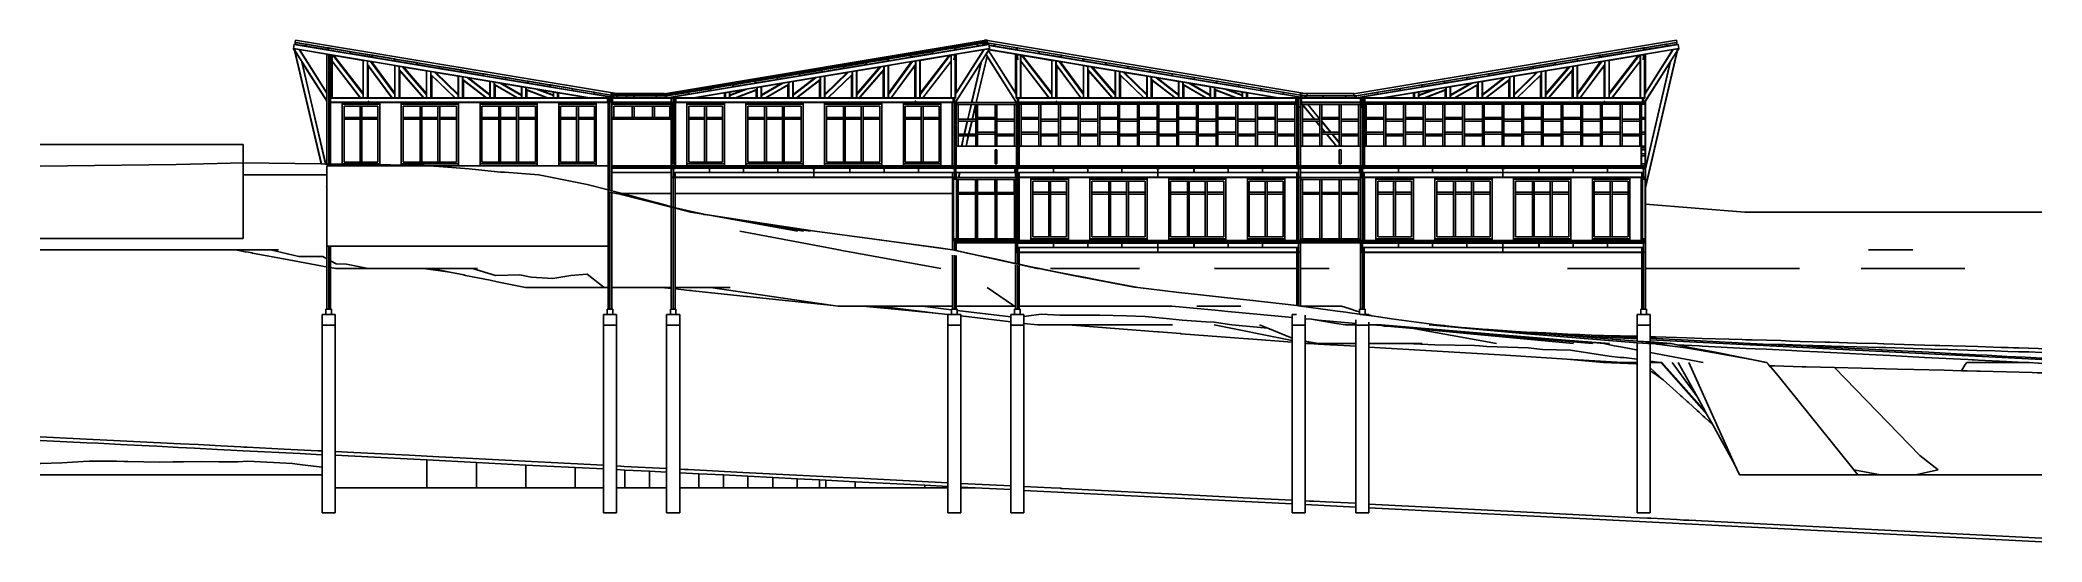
# Model space of a CAD drawing. Header units: metres. Extents: x -53 to 53, y -14 to 13.
import ezdxf

# ---------------------------------------------------------------- set-up
doc = ezdxf.new("R2010")
doc.units = ezdxf.units.M
doc.layers.add('SectionCutEdges', color=7, linetype='Continuous')

msp = doc.modelspace()

# ---------------------------------------------------------------- linework, layer by layer
for p, q in [((-39.76, 12.93), (-39.78, 12.81)), ((-39.76, 12.93), (-39.78, 12.81)), ((-39.76, 12.93), (-39.78, 12.81)), ((-22.65, 10.08), (-39.76, 12.93)), ((-39.83, 12.7), (-39.87, 12.48)), ((-39.87, 12.48), (-39.87, 12.47)), ((-39.87, 12.48), (-24.07, 9.85)), ((-39.86, 12.47), (-39.87, 12.47)), ((-39.87, 12.47), (-39.83, 12.46)), ((-39.87, 12.47), (-39.81, 12.37)), ((-39.87, 12.47), (-39.87, 12.47)), ((-39.87, 12.47), (-39.87, 12.47)), ((-39.87, 12.47), (-39.87, 12.47)), ((-39.86, 12.47), (-38.09, 9.69)), ((-39.83, 12.46), (-39.86, 12.47)), ((-39.83, 12.71), (-39.83, 12.7)), ((-39.83, 12.71), (-39.79, 12.7)), ((-39.83, 12.7), (-22.92, 9.88)), ((-39.83, 12.46), (-39.83, 12.46)), ((-39.83, 12.46), (-39.82, 12.46)), ((-39.82, 12.46), (-39.83, 12.46)), ((-39.82, 12.46), (-39.82, 12.46)), ((-39.82, 12.46), (-39.58, 12.42)), ((-39.58, 12.42), (-39.82, 12.46)), ((-39.81, 12.37), (-38.39, 6.33)), ((-39.81, 12.37), (-39.79, 12.35)), ((-39.78, 12.73), (-39.79, 12.73)), ((-39.79, 12.71), (-39.78, 12.73)), ((-39.79, 12.71), (-39.79, 12.73)), ((-39.75, 12.71), (-39.79, 12.71)), ((-39.74, 12.7), (-39.79, 12.71)), ((-39.79, 12.71), (-39.79, 12.7)), ((-39.79, 12.7), (-22.92, 9.89)), ((-39.79, 12.35), (-38.38, 6.33)), ((-39.79, 12.35), (-39.43, 11.78)), ((-39.78, 12.78), (-39.78, 12.81)), ((-39.78, 12.81), (-39.73, 12.8)), ((-39.78, 12.81), (-22.92, 10)), ((-39.78, 12.81), (-39.78, 12.81)), ((-39.78, 12.78), (-39.77, 12.8)), ((-39.78, 12.78), (-39.78, 12.78)), ((-39.77, 12.8), (-39.73, 12.79)), ((-39.73, 12.79), (-39.75, 12.71)), ((-39.73, 12.8), (-39.74, 12.7)), ((-39.74, 12.7), (-39.25, 12.62)), ((-39.73, 12.8), (-39.23, 12.72)), ((-39.58, 12.42), (-39.58, 12.42)), ((-39.58, 12.42), (-39.57, 12.42)), ((-39.57, 12.42), (-39.58, 12.42)), ((-39.57, 12.42), (-39.57, 12.42)), ((-39.55, 12.42), (-39.57, 12.42)), ((-39.57, 12.42), (-38.09, 10.1)), ((-39.57, 12.42), (-38.09, 12.18)), ((-39.57, 12.42), (-39.57, 12.42)), ((-39.55, 12.42), (-38.09, 10.12)), ((-39.43, 11.78), (-38.16, 6.32)), ((-39.43, 11.78), (-39.42, 11.76)), ((-39.42, 11.76), (-38.15, 6.32)), ((-39.42, 11.76), (-38.09, 9.67)), ((-39.25, 12.62), (-39.24, 12.64)), ((-39.2, 12.61), (-39.25, 12.62)), ((-39.24, 12.69), (-39.23, 12.72)), ((-39.24, 12.69), (-39.23, 12.69)), ((-39.24, 12.64), (-39.24, 12.64)), ((-39.24, 12.62), (-39.24, 12.64)), ((-39.2, 12.62), (-39.24, 12.62)), ((-39.23, 12.72), (-39.18, 12.71)), ((-39.23, 12.69), (-39.23, 12.71)), ((-39.23, 12.71), (-39.19, 12.7)), ((-39.18, 12.71), (-39.2, 12.61)), ((-39.19, 12.7), (-39.2, 12.62)), ((-39.2, 12.61), (-38.06, 12.42)), ((-39.18, 12.71), (-38.05, 12.52)), ((-37.89, 12.15), (-38.09, 12.18)), ((-38.09, 12.17), (-38.09, 12.18)), ((-38.09, 12.18), (-38.09, 12.18)), ((-38.09, 12.17), (-38.09, 12.17)), ((-38.09, 10.12), (-38.09, 12.17)), ((-38.09, 12.17), (-38.05, 12.17)), ((-38.06, 12.44), (-38.06, 12.45)), ((-38.06, 12.42), (-38.06, 12.45)), ((-38.06, 12.42), (-38.06, 12.44)), ((-38.02, 12.42), (-38.06, 12.42)), ((-38.02, 12.41), (-38.06, 12.42)), ((-38.05, 12.49), (-38.05, 12.52)), ((-38.05, 12.52), (-38, 12.51)), ((-38.05, 12.49), (-38.04, 12.51)), ((-38.05, 12.49), (-38.05, 12.49)), ((-38.04, 12.16), (-38.05, 12.17)), ((-38.05, 12.17), (-38.05, 12.17)), ((-38.04, 12.51), (-38, 12.51)), ((-37.99, 12.16), (-38.04, 12.16)), ((-38, 12.51), (-38.02, 12.42)), ((-38, 12.51), (-38.02, 12.41)), ((-38.02, 12.41), (-36.88, 12.22)), ((-38, 12.51), (-36.86, 12.32)), ((-37.99, 6.32), (-37.99, 12.16)), ((-37.99, 12.16), (-37.89, 12.14)), ((-37.89, 12.14), (-37.89, 12.15)), ((-37.89, 12.14), (-37.89, 12.14)), ((-37.89, 12.14), (-37.82, 12.13)), ((-37.89, 9.85), (-37.89, 12.14)), ((-37.82, 9.85), (-37.82, 12.13)), ((-37.81, 12.13), (-37.82, 12.13)), ((-37.81, 11.81), (-37.81, 12.13)), ((-37.81, 12.13), (-37.77, 12.12)), ((-37.81, 11.8), (-37.81, 11.81)), ((-37.81, 11.81), (-36.3, 9.85)), ((-37.81, 11.8), (-36.31, 9.85)), ((-37.81, 9.85), (-37.81, 11.8)), ((-37.77, 12.12), (-36.16, 10.03)), ((-37.77, 12.12), (-37.76, 12.12)), ((-37.76, 12.12), (-36.16, 10.04)), ((-37.76, 12.12), (-37.73, 12.11)), ((-37.73, 12.11), (-36.16, 10.08)), ((-37.73, 12.11), (-37.71, 12.11)), ((-37.71, 12.11), (-36.16, 10.1)), ((-37.71, 12.11), (-36.16, 11.85)), ((-36.87, 12.25), (-36.88, 12.25)), ((-36.88, 12.23), (-36.87, 12.25)), ((-36.88, 12.22), (-36.88, 12.25)), ((-36.84, 12.22), (-36.88, 12.23)), ((-36.83, 12.22), (-36.88, 12.22)), ((-36.87, 12.3), (-36.86, 12.32)), ((-36.87, 12.3), (-36.86, 12.3)), ((-36.86, 12.3), (-36.86, 12.32)), ((-36.86, 12.32), (-36.82, 12.31)), ((-36.86, 12.32), (-36.82, 12.31)), ((-36.82, 12.31), (-36.84, 12.22)), ((-36.82, 12.31), (-36.83, 12.22)), ((-36.83, 12.22), (-35.7, 12.03)), ((-36.82, 12.31), (-35.68, 12.12)), ((-36.15, 11.85), (-36.16, 11.85)), ((-36.16, 10.1), (-36.16, 11.85)), ((-36.15, 9.85), (-36.15, 11.85)), ((-36.15, 11.85), (-35.93, 11.82)), ((-35.93, 9.85), (-35.93, 11.82)), ((-35.92, 11.81), (-35.93, 11.82)), ((-35.92, 11.63), (-35.92, 11.81)), ((-35.92, 11.81), (-35.77, 11.79)), ((-35.77, 11.79), (-34.47, 10.03)), ((-35.77, 11.79), (-35.75, 11.79)), ((-35.75, 11.79), (-34.47, 10.05)), ((-35.75, 11.79), (-35.72, 11.78)), ((-35.72, 11.78), (-34.47, 10.09)), ((-35.72, 11.78), (-35.71, 11.78)), ((-35.71, 11.78), (-34.47, 10.1)), ((-35.71, 11.78), (-34.47, 11.57)), ((-35.7, 12.03), (-35.69, 12.05)), ((-35.65, 12.02), (-35.7, 12.03)), ((-35.69, 12.1), (-35.68, 12.12)), ((-35.69, 12.1), (-35.68, 12.1)), ((-35.69, 12.05), (-35.69, 12.05)), ((-35.69, 12.03), (-35.69, 12.05)), ((-35.65, 12.02), (-35.69, 12.03)), ((-35.68, 12.1), (-35.68, 12.12)), ((-35.68, 12.12), (-35.64, 12.11)), ((-35.68, 12.12), (-35.63, 12.12)), ((-35.63, 12.12), (-35.65, 12.02)), ((-35.64, 12.11), (-35.65, 12.02)), ((-35.65, 12.02), (-34.51, 11.83)), ((-35.63, 12.12), (-34.5, 11.93)), ((-34.5, 11.85), (-34.51, 11.85)), ((-34.51, 11.83), (-34.5, 11.85)), ((-34.51, 11.83), (-34.51, 11.85)), ((-34.47, 11.83), (-34.51, 11.83)), ((-34.46, 11.82), (-34.51, 11.83)), ((-34.5, 11.9), (-34.5, 11.93)), ((-34.5, 11.93), (-34.45, 11.92)), ((-34.5, 11.9), (-34.49, 11.92)), ((-34.5, 11.9), (-34.5, 11.9)), ((-34.49, 11.92), (-34.45, 11.92)), ((-34.45, 11.92), (-34.47, 11.83)), ((-34.45, 11.92), (-34.46, 11.82)), ((-34.46, 11.82), (-33.33, 11.63)), ((-34.45, 11.92), (-33.31, 11.73)), ((-3, 12.79), (-20.06, 9.94)), ((-3.11, 12.65), (-19.94, 9.85)), ((-2.78, 12.7), (-19.88, 9.85)), ((-2.74, 12.48), (-18.54, 9.85)), ((-9.3, 11.73), (-8.16, 11.92)), ((-8.15, 11.82), (-9.28, 11.63)), ((-6.85, 11.79), (-8.14, 10.03)), ((-6.86, 11.79), (-8.14, 10.05)), ((-6.89, 11.78), (-8.14, 10.09)), ((-6.91, 11.78), (-8.14, 10.1)), ((-6.91, 11.78), (-8.14, 11.57)), ((-8.11, 11.93), (-6.98, 12.12)), ((-6.96, 12.02), (-8.1, 11.83)), ((-6.93, 12.12), (-5.8, 12.31)), ((-5.78, 12.22), (-6.91, 12.03)), ((-6.89, 11.78), (-6.91, 11.78)), ((-6.86, 11.79), (-6.89, 11.78)), ((-6.85, 11.79), (-6.86, 11.79)), ((-6.69, 11.81), (-6.85, 11.79)), ((-6.69, 11.81), (-6.68, 11.82)), ((-6.69, 11.63), (-6.69, 11.81)), ((-6.68, 11.82), (-6.46, 11.85)), ((-6.68, 9.85), (-6.68, 11.82)), ((-6.46, 9.85), (-6.46, 11.85)), ((-6.46, 11.85), (-6.45, 11.85)), ((-4.84, 12.12), (-6.45, 10.03)), ((-4.85, 12.12), (-6.45, 10.04)), ((-4.88, 12.11), (-6.45, 10.08)), ((-4.9, 12.11), (-6.45, 10.1)), ((-4.9, 12.11), (-6.45, 11.85)), ((-6.45, 10.1), (-6.45, 11.85)), ((-4.8, 11.81), (-6.31, 9.85)), ((-4.8, 11.8), (-6.3, 9.85)), ((-5.75, 12.32), (-4.61, 12.51)), ((-4.6, 12.41), (-5.73, 12.22)), ((-4.88, 12.11), (-4.9, 12.11)), ((-4.85, 12.12), (-4.88, 12.11)), ((-4.84, 12.12), (-4.85, 12.12)), ((-4.8, 12.13), (-4.84, 12.12)), ((-4.8, 12.13), (-4.79, 12.13)), ((-4.8, 11.81), (-4.8, 12.13)), ((-4.8, 11.8), (-4.8, 11.81)), ((-4.8, 9.85), (-4.8, 11.8)), ((-4.79, 12.13), (-4.57, 12.17)), ((-4.79, 9.85), (-4.79, 12.13)), ((-4.57, 12.17), (-4.56, 12.17)), ((-4.57, 12.16), (-4.56, 12.17)), ((-4.57, 12.16), (-4.57, 12.17)), ((-4.57, 12.15), (-4.57, 12.16)), ((-4.57, 11.92), (-4.57, 12.14)), ((-4.57, 9.85), (-4.57, 11.91)), ((-4.56, 12.52), (-3.43, 12.71)), ((-2.75, 12.47), (-4.56, 9.62)), ((-3.04, 12.42), (-4.56, 10.04)), ((-4.52, 12.18), (-4.56, 12.17)), ((-4.56, 12.17), (-4.52, 12.17)), ((-4.56, 12.15), (-4.56, 12.17)), ((-4.56, 12.17), (-4.56, 12.17)), ((-4.56, 11.92), (-4.56, 12.14)), ((-4.56, 10.06), (-4.56, 11.91)), ((-3.41, 12.61), (-4.55, 12.42)), ((-3.1, 12.41), (-4.52, 12.18)), ((-3.08, 12.38), (-4.52, 10.12)), ((-4.52, 12.17), (-4.52, 12.18)), ((-4.52, 10.12), (-4.52, 12.17)), ((-4.52, 12.17), (-4.52, 12.17)), ((-3.19, 11.76), (-4.52, 9.67)), ((-3.19, 11.76), (-3.7, 9.6)), ((-3.18, 11.78), (-3.69, 9.6)), ((-2.88, 12.07), (-3.46, 9.6)), ((-2.88, 12.06), (-3.45, 9.6)), ((-3.38, 12.72), (-3, 12.78)), ((-3.11, 12.66), (-3.36, 12.62)), ((-3.18, 11.78), (-3.19, 11.76)), ((-2.94, 12.16), (-3.18, 11.78)), ((-3.1, 12.7), (-3.11, 12.66)), ((-2.97, 12.68), (-3.11, 12.65)), ((-3.11, 12.66), (-3.11, 12.65)), ((-3.1, 12.71), (-3.1, 12.7)), ((-3.1, 12.71), (-3.06, 12.7)), ((-3.1, 12.7), (-2.97, 12.68)), ((-3.1, 12.41), (-3.08, 12.38)), ((-3.09, 12.41), (-3.1, 12.41)), ((-2.94, 12.44), (-3.09, 12.41)), ((-3.09, 12.41), (-3.07, 12.39)), ((-3.07, 12.39), (-3.08, 12.38)), ((-3.06, 12.42), (-3.07, 12.39)), ((-3.06, 12.71), (-3.06, 12.7)), ((-3.06, 12.7), (-2.96, 12.69)), ((-3.06, 12.42), (-3.04, 12.42)), ((-3.04, 12.42), (-2.94, 12.44)), ((-3.01, 12.7), (-2.94, 12.69)), ((-2.94, 12.8), (-3, 12.79)), ((-3, 12.78), (-2.92, 12.79)), ((-2.94, 12.68), (-2.97, 12.68)), ((-2.94, 12.69), (-2.96, 12.69)), ((-2.96, 12.69), (-2.94, 12.68)), ((-2.87, 12.7), (-2.94, 12.69)), ((-2.82, 12.7), (-2.94, 12.68)), ((-2.94, 12.44), (-2.94, 12.44)), ((-2.94, 12.44), (-2.94, 12.44)), ((-2.94, 12.44), (-2.94, 12.44)), ((-2.94, 12.44), (-2.91, 12.44)), ((-2.91, 12.44), (-2.94, 12.44)), ((-2.94, 12.44), (-2.94, 12.44)), ((-2.93, 12.17), (-2.94, 12.16)), ((-2.94, 12.16), (-2.88, 12.07)), ((-2.8, 12.37), (-2.93, 12.17)), ((-2.93, 12.17), (-1.32, 9.62)), ((-2.91, 12.44), (-2.75, 12.47)), ((-2.74, 12.47), (-2.91, 12.44)), ((-2.91, 12.44), (-2.91, 12.44)), ((-2.88, 12.07), (-2.88, 12.06)), ((-2.88, 12.06), (-1.36, 9.67)), ((-2.82, 12.7), (-2.82, 12.71)), ((-2.78, 12.71), (-2.82, 12.7)), ((-2.78, 12.41), (-2.8, 12.38)), ((-2.8, 12.38), (-1.36, 10.12)), ((-2.8, 12.38), (-2.8, 12.37)), ((-2.8, 12.37), (-1.32, 10.04)), ((-2.78, 12.7), (-2.78, 12.71)), ((-2.77, 12.66), (-2.78, 12.7)), ((-2.77, 12.42), (-2.78, 12.41)), ((-2.78, 12.41), (-1.36, 12.18)), ((-2.77, 12.66), (-2.51, 12.62)), ((-2.77, 12.65), (-2.77, 12.66)), ((-2.77, 12.65), (13.84, 9.89)), ((-2.77, 12.64), (-2.77, 12.65)), ((-2.77, 12.64), (13.84, 9.88)), ((-2.74, 12.48), (-2.77, 12.64)), ((-2.74, 12.47), (-2.77, 12.42)), ((-2.77, 12.42), (12.67, 9.85)), ((-2.75, 12.47), (-2.74, 12.47)), ((-2.74, 12.47), (-2.74, 12.48)), ((-2.74, 12.47), (-2.74, 12.47)), ((-2.47, 12.61), (-1.33, 12.42)), ((-1.36, 12.17), (-1.36, 12.18)), ((-1.36, 12.18), (-1.32, 12.17)), ((-1.36, 10.12), (-1.36, 12.17)), ((-1.36, 12.17), (-1.36, 12.17)), ((-1.36, 12.17), (-1.32, 12.17)), ((-1.31, 12.17), (-1.32, 12.17)), ((-1.31, 12.16), (-1.32, 12.17)), ((-1.32, 12.15), (-1.32, 12.17)), ((-1.32, 12.17), (-1.32, 12.17)), ((-1.32, 11.92), (-1.32, 12.14)), ((-1.32, 10.06), (-1.32, 11.91)), ((-1.31, 12.16), (-1.31, 12.17)), ((-1.31, 12.17), (-1.09, 12.13)), ((-1.31, 12.15), (-1.31, 12.16)), ((-1.31, 11.92), (-1.31, 12.14)), ((-1.31, 9.85), (-1.31, 11.91)), ((-1.28, 12.41), (-0.15, 12.22)), ((-1.09, 9.85), (-1.09, 12.13)), ((-1.08, 12.13), (-1.09, 12.13)), ((-1.08, 12.13), (-1.04, 12.12)), ((-1.08, 11.81), (-1.08, 12.13)), ((-1.08, 11.81), (0.43, 9.85)), ((-1.08, 11.8), (-1.08, 11.81)), ((-1.08, 11.8), (0.42, 9.85)), ((-1.08, 9.85), (-1.08, 11.8)), ((-1.04, 12.12), (0.57, 10.03)), ((-1.04, 12.12), (-1.03, 12.12)), ((-1.03, 12.12), (0.57, 10.04)), ((-1.03, 12.12), (-0.99, 12.11)), ((-0.99, 12.11), (0.57, 10.08)), ((-0.99, 12.11), (-0.98, 12.11)), ((-0.98, 12.11), (0.57, 10.1)), ((-0.98, 12.11), (0.57, 11.85)), ((-0.1, 12.22), (1.04, 12.03)), ((0.58, 11.85), (0.57, 11.85)), ((0.57, 10.1), (0.57, 11.85)), ((0.58, 9.85), (0.58, 11.85)), ((0.58, 11.85), (0.8, 11.82)), ((0.8, 9.85), (0.8, 11.82)), ((0.81, 11.81), (0.8, 11.82)), ((0.81, 11.63), (0.81, 11.81)), ((0.81, 11.81), (0.97, 11.79)), ((0.97, 11.79), (2.26, 10.03)), ((0.97, 11.79), (0.98, 11.79)), ((0.98, 11.79), (2.26, 10.05)), ((0.98, 11.79), (1.01, 11.78)), ((1.01, 11.78), (2.26, 10.09)), ((1.01, 11.78), (1.03, 11.78)), ((1.03, 11.78), (2.26, 10.1)), ((1.03, 11.78), (2.26, 11.57)), ((1.09, 12.02), (2.22, 11.83)), ((2.27, 11.82), (3.4, 11.63)), ((33.94, 12.7), (16.81, 9.85)), ((33.98, 12.7), (16.87, 9.85)), ((34.02, 12.48), (18.21, 9.85)), ((27.46, 11.73), (28.59, 11.92)), ((28.61, 11.82), (27.47, 11.63)), ((29.91, 11.79), (28.61, 10.03)), ((29.9, 11.79), (28.61, 10.05)), ((29.85, 11.78), (28.61, 10.1)), ((29.86, 11.78), (28.61, 10.09)), ((29.85, 11.78), (28.61, 11.57)), ((28.64, 11.93), (29.78, 12.12)), ((29.79, 12.02), (28.66, 11.83)), ((29.83, 12.12), (30.96, 12.31)), ((30.98, 12.22), (29.84, 12.03)), ((29.86, 11.78), (29.85, 11.78)), ((29.9, 11.79), (29.86, 11.78)), ((29.91, 11.79), (29.9, 11.79)), ((30.07, 11.81), (29.91, 11.79)), ((30.07, 11.81), (30.08, 11.82)), ((30.07, 11.63), (30.07, 11.81)), ((30.08, 11.82), (30.3, 11.85)), ((30.08, 9.85), (30.08, 11.82)), ((30.3, 9.85), (30.3, 11.85)), ((30.3, 11.85), (30.31, 11.85)), ((31.92, 12.12), (30.31, 10.03)), ((31.9, 12.12), (30.31, 10.04)), ((31.86, 12.11), (30.31, 10.1)), ((31.87, 12.11), (30.31, 10.08)), ((31.86, 12.11), (30.31, 11.85)), ((30.31, 10.1), (30.31, 11.85)), ((31.96, 11.81), (30.45, 9.85)), ((31.96, 11.8), (30.46, 9.85)), ((31.01, 12.32), (32.14, 12.51)), ((32.16, 12.41), (31.03, 12.22)), ((31.87, 12.11), (31.86, 12.11)), ((31.9, 12.12), (31.87, 12.11)), ((31.92, 12.12), (31.9, 12.12)), ((31.96, 12.13), (31.92, 12.12)), ((31.96, 12.13), (31.97, 12.13)), ((31.96, 11.81), (31.96, 12.13)), ((31.96, 11.8), (31.96, 11.81)), ((31.96, 9.85), (31.96, 11.8)), ((31.97, 12.13), (32.19, 12.17)), ((31.97, 9.85), (31.97, 12.13)), ((32.19, 12.52), (33.33, 12.71)), ((34, 12.47), (32.19, 9.62)), ((32.19, 12.17), (32.2, 12.17)), ((32.2, 12.17), (32.19, 12.16)), ((32.19, 12.16), (32.19, 12.17)), ((32.19, 12.15), (32.19, 12.16)), ((32.19, 11.92), (32.19, 12.14)), ((32.19, 9.85), (32.19, 11.91)), ((33.71, 12.42), (32.2, 10.04)), ((32.24, 12.18), (32.2, 12.17)), ((32.2, 12.17), (32.24, 12.17)), ((32.2, 12.15), (32.2, 12.17)), ((32.2, 12.17), (32.2, 12.17)), ((32.2, 11.92), (32.2, 12.14)), ((32.2, 10.06), (32.2, 11.91)), ((33.34, 12.61), (32.21, 12.42)), ((33.7, 12.42), (32.24, 10.12)), ((33.72, 12.42), (32.24, 12.18)), ((33.95, 12.37), (32.24, 5.06)), ((33.94, 12.35), (32.24, 5.1)), ((32.24, 12.17), (32.24, 12.18)), ((32.24, 10.12), (32.24, 12.17)), ((32.24, 12.17), (32.24, 12.17)), ((33.58, 11.78), (32.24, 6.06)), ((33.56, 11.76), (32.24, 6.11)), ((33.56, 11.76), (32.24, 9.67)), ((33.38, 12.72), (33.87, 12.8)), ((33.89, 12.7), (33.39, 12.62)), ((33.58, 11.78), (33.56, 11.76)), ((33.94, 12.35), (33.58, 11.78)), ((33.7, 12.42), (33.71, 12.42)), ((33.71, 12.42), (33.72, 12.42)), ((33.72, 12.42), (33.72, 12.42)), ((33.72, 12.42), (33.73, 12.42)), ((33.73, 12.42), (33.72, 12.42)), ((33.73, 12.42), (33.96, 12.46)), ((33.96, 12.46), (33.73, 12.42)), ((33.73, 12.42), (33.73, 12.42)), ((33.92, 12.81), (33.92, 12.81)), ((33.94, 12.7), (33.94, 12.71)), ((33.98, 12.71), (33.94, 12.7)), ((33.95, 12.37), (33.94, 12.35)), ((34.02, 12.47), (33.95, 12.37)), ((33.96, 12.46), (33.96, 12.46)), ((33.96, 12.46), (33.98, 12.46)), ((33.98, 12.46), (33.96, 12.46)), ((33.98, 12.7), (33.98, 12.71)), ((34.02, 12.48), (33.98, 12.7)), ((33.98, 12.46), (34, 12.47)), ((34.02, 12.47), (33.98, 12.46)), ((33.98, 12.46), (33.98, 12.46)), ((34, 12.47), (34.02, 12.47)), ((34.02, 12.47), (34.02, 12.48)), ((34.02, 12.47), (34.02, 12.47)), ((34.02, 12.47), (34.02, 12.47)), ((34.02, 12.47), (34.02, 12.47)), ((34.02, 12.47), (34.02, 12.47)), ((-35.92, 11.63), (-35.93, 11.62)), ((-35.93, 11.62), (-35.92, 11.61)), ((-35.92, 11.63), (-34.61, 9.85)), ((-35.92, 11.61), (-35.92, 11.63)), ((-35.92, 9.85), (-35.92, 11.61)), ((-35.92, 11.61), (-35.89, 11.57)), ((-35.89, 9.85), (-35.89, 11.57)), ((-35.89, 11.57), (-35.88, 11.56)), ((-35.88, 9.85), (-35.88, 11.56)), ((-35.88, 11.56), (-34.62, 9.85)), ((-34.46, 11.57), (-34.47, 11.57)), ((-34.47, 10.1), (-34.47, 11.57)), ((-34.46, 9.85), (-34.46, 11.57)), ((-34.46, 11.57), (-34.24, 11.53)), ((-34.24, 9.85), (-34.24, 11.53)), ((-34.23, 11.53), (-34.24, 11.53)), ((-34.23, 11.36), (-34.23, 11.53)), ((-34.23, 11.53), (-34.06, 11.5)), ((-34.23, 11.35), (-34.23, 11.36)), ((-34.23, 11.36), (-32.92, 9.85)), ((-34.23, 9.85), (-34.23, 11.35)), ((-34.23, 11.35), (-34.2, 11.31)), ((-34.2, 9.85), (-34.2, 11.31)), ((-34.2, 11.31), (-34.19, 11.3)), ((-34.19, 9.85), (-34.19, 11.3)), ((-34.19, 11.3), (-32.94, 9.85)), ((-34.06, 11.5), (-32.78, 10.02)), ((-34.06, 11.5), (-34.04, 11.5)), ((-34.04, 11.5), (-32.78, 10.03)), ((-34.04, 11.5), (-34.01, 11.5)), ((-34.01, 11.5), (-32.78, 10.06)), ((-34.01, 11.5), (-34, 11.49)), ((-34, 11.49), (-32.78, 10.08)), ((-34, 11.49), (-32.78, 11.29)), ((-33.32, 11.66), (-33.33, 11.66)), ((-33.33, 11.63), (-33.33, 11.66)), ((-33.28, 11.62), (-33.33, 11.63)), ((-33.32, 11.71), (-33.31, 11.73)), ((-33.32, 11.71), (-33.31, 11.7)), ((-33.32, 11.64), (-33.32, 11.66)), ((-33.28, 11.63), (-33.32, 11.64)), ((-33.31, 11.73), (-33.26, 11.72)), ((-33.31, 11.7), (-33.31, 11.72)), ((-33.31, 11.72), (-33.27, 11.72)), ((-33.27, 11.72), (-33.28, 11.63)), ((-33.26, 11.72), (-33.28, 11.62)), ((-33.28, 11.62), (-32.15, 11.43)), ((-33.26, 11.72), (-32.13, 11.53)), ((-32.78, 11.29), (-32.77, 11.29)), ((-32.78, 10.08), (-32.78, 11.29)), ((-32.77, 9.85), (-32.77, 11.29)), ((-32.77, 11.29), (-32.55, 11.25)), ((-32.55, 9.85), (-32.55, 11.25)), ((-32.55, 11.25), (-32.54, 11.25)), ((-32.54, 11.1), (-32.54, 11.25)), ((-32.54, 11.25), (-32.35, 11.22)), ((-32.54, 11.08), (-32.54, 11.1)), ((-32.54, 11.1), (-31.24, 9.85)), ((-32.54, 9.85), (-32.54, 11.08)), ((-32.54, 11.08), (-32.51, 11.05)), ((-32.51, 9.85), (-32.51, 11.05)), ((-32.51, 11.05), (-32.5, 11.04)), ((-32.5, 9.85), (-32.5, 11.04)), ((-32.5, 11.04), (-31.26, 9.85)), ((-32.35, 11.22), (-31.08, 10)), ((-32.35, 11.22), (-32.33, 11.21)), ((-32.33, 11.21), (-31.08, 10.01)), ((-32.33, 11.21), (-32.3, 11.21)), ((-32.3, 11.21), (-31.08, 10.04)), ((-32.3, 11.21), (-32.28, 11.21)), ((-32.28, 11.21), (-31.08, 10.05)), ((-32.28, 11.21), (-31.08, 11.01)), ((-32.15, 11.43), (-32.14, 11.46)), ((-32.1, 11.43), (-32.15, 11.43)), ((-32.14, 11.46), (-32.14, 11.46)), ((-32.14, 11.44), (-32.14, 11.46)), ((-32.1, 11.43), (-32.14, 11.44)), ((-32.13, 11.51), (-32.13, 11.53)), ((-32.13, 11.53), (-32.09, 11.52)), ((-32.13, 11.51), (-32.13, 11.53)), ((-32.13, 11.53), (-32.08, 11.52)), ((-32.13, 11.51), (-32.13, 11.51)), ((-32.09, 11.52), (-32.1, 11.43)), ((-32.08, 11.52), (-32.1, 11.43)), ((-32.1, 11.43), (-30.96, 11.24)), ((-32.08, 11.52), (-30.95, 11.34)), ((-31.08, 11.01), (-31.07, 11.01)), ((-31.08, 10.05), (-31.08, 11.01)), ((-31.07, 9.85), (-31.07, 11.01)), ((-31.07, 11.01), (-30.85, 10.97)), ((-30.95, 11.26), (-30.96, 11.26)), ((-30.96, 11.24), (-30.95, 11.26)), ((-30.96, 11.24), (-30.96, 11.26)), ((-30.92, 11.23), (-30.96, 11.24)), ((-30.91, 11.23), (-30.96, 11.24)), ((-30.95, 11.31), (-30.95, 11.34)), ((-30.95, 11.34), (-30.9, 11.33)), ((-30.95, 11.31), (-30.94, 11.33)), ((-30.95, 11.31), (-30.95, 11.31)), ((-30.94, 11.33), (-30.9, 11.32)), ((-30.9, 11.32), (-30.92, 11.23)), ((-30.9, 11.33), (-30.91, 11.23)), ((-30.91, 11.23), (-29.78, 11.04)), ((-30.9, 11.33), (-29.76, 11.14)), ((-30.85, 9.85), (-30.85, 10.97)), ((-30.85, 10.97), (-30.84, 10.97)), ((-30.84, 10.83), (-30.84, 10.97)), ((-30.84, 10.97), (-30.61, 10.93)), ((-30.84, 10.82), (-30.84, 10.83)), ((-30.84, 10.83), (-29.57, 9.85)), ((-30.84, 9.85), (-30.84, 10.82)), ((-30.84, 10.82), (-30.81, 10.79)), ((-30.81, 9.85), (-30.81, 10.79)), ((-30.81, 10.79), (-30.8, 10.78)), ((-30.8, 9.85), (-30.8, 10.78)), ((-30.8, 10.78), (-29.59, 9.85)), ((-30.61, 10.93), (-29.39, 9.99)), ((-30.61, 10.93), (-30.59, 10.93)), ((-30.59, 10.93), (-29.39, 10)), ((-30.59, 10.93), (-30.56, 10.92)), ((-30.56, 10.92), (-29.39, 10.02)), ((-30.56, 10.92), (-30.54, 10.92)), ((-30.54, 10.92), (-29.39, 10.03)), ((-30.54, 10.92), (-29.39, 10.73)), ((-29.78, 11.04), (-29.77, 11.06)), ((-29.73, 11.03), (-29.78, 11.04)), ((-29.77, 11.11), (-29.76, 11.14)), ((-29.77, 11.11), (-29.76, 11.11)), ((-29.77, 11.06), (-29.77, 11.06)), ((-29.77, 11.04), (-29.77, 11.06)), ((-29.73, 11.04), (-29.77, 11.04)), ((-29.76, 11.14), (-29.71, 11.13)), ((-29.76, 11.11), (-29.76, 11.13)), ((-29.76, 11.13), (-29.72, 11.13)), ((-29.72, 11.13), (-29.73, 11.04)), ((-29.71, 11.13), (-29.73, 11.03)), ((-29.73, 11.03), (-28.6, 10.84)), ((-29.71, 11.13), (-28.58, 10.94)), ((-29.39, 10.73), (-29.38, 10.72)), ((-29.39, 10.03), (-29.39, 10.73)), ((-29.38, 9.85), (-29.38, 10.72)), ((-29.38, 10.72), (-29.16, 10.69)), ((-29.16, 9.85), (-29.16, 10.69)), ((-29.16, 10.69), (-29.15, 10.69)), ((-29.15, 10.56), (-29.15, 10.69)), ((-29.15, 10.69), (-28.84, 10.63)), ((-28.6, 10.84), (-28.59, 10.87)), ((-28.55, 10.83), (-28.6, 10.84)), ((-28.59, 10.87), (-28.59, 10.87)), ((-28.59, 10.85), (-28.59, 10.87)), ((-28.55, 10.84), (-28.59, 10.85)), ((-28.58, 10.92), (-28.57, 10.94)), ((-28.58, 10.92), (-28.58, 10.94)), ((-28.58, 10.94), (-28.53, 10.93)), ((-28.58, 10.92), (-28.58, 10.92)), ((-28.57, 10.94), (-28.54, 10.93)), ((-28.54, 10.93), (-28.55, 10.84)), ((-28.53, 10.93), (-28.55, 10.83)), ((-28.55, 10.83), (-27.41, 10.65)), ((-28.53, 10.93), (-27.4, 10.74)), ((-27.4, 10.72), (-27.4, 10.74)), ((-27.4, 10.74), (-27.35, 10.74)), ((-27.4, 10.72), (-27.39, 10.72)), ((-27.39, 10.72), (-27.39, 10.74)), ((-27.39, 10.74), (-27.35, 10.73)), ((-27.35, 10.73), (-27.37, 10.64)), ((-27.35, 10.74), (-27.36, 10.64)), ((-27.35, 10.74), (-26.21, 10.55)), ((-16.4, 10.55), (-15.27, 10.74)), ((-15.22, 10.74), (-14.08, 10.93)), ((-14.07, 10.83), (-15.2, 10.65)), ((-14.03, 10.94), (-12.9, 11.13)), ((-12.88, 11.03), (-14.02, 10.84)), ((-13.46, 10.69), (-13.77, 10.63)), ((-13.45, 10.69), (-13.46, 10.69)), ((-13.46, 10.56), (-13.46, 10.69)), ((-13.23, 10.72), (-13.45, 10.69)), ((-13.45, 9.85), (-13.45, 10.69)), ((-13.22, 10.73), (-13.23, 10.72)), ((-13.23, 9.85), (-13.23, 10.72)), ((-12, 10.93), (-13.22, 9.99)), ((-12.02, 10.93), (-13.22, 10)), ((-12.05, 10.92), (-13.22, 10.02)), ((-12.07, 10.92), (-13.22, 10.03)), ((-12.07, 10.92), (-13.22, 10.73)), ((-13.22, 10.03), (-13.22, 10.73)), ((-11.77, 10.83), (-13.04, 9.85)), ((-11.81, 10.78), (-13.02, 9.85)), ((-12.85, 11.14), (-11.71, 11.33)), ((-11.7, 11.23), (-12.83, 11.04)), ((-12.05, 10.92), (-12.07, 10.92)), ((-12.02, 10.93), (-12.05, 10.92)), ((-12, 10.93), (-12.02, 10.93)), ((-11.77, 10.97), (-12, 10.93)), ((-11.8, 10.79), (-11.81, 10.78)), ((-11.81, 9.85), (-11.81, 10.78)), ((-11.77, 10.82), (-11.8, 10.79)), ((-11.8, 9.85), (-11.8, 10.79)), ((-11.76, 10.97), (-11.77, 10.97)), ((-11.77, 10.83), (-11.77, 10.97)), ((-11.77, 10.82), (-11.77, 10.83)), ((-11.77, 9.85), (-11.77, 10.82)), ((-11.54, 11.01), (-11.76, 10.97)), ((-11.76, 9.85), (-11.76, 10.97)), ((-11.66, 11.34), (-10.53, 11.52)), ((-10.51, 11.43), (-11.65, 11.24)), ((-11.54, 9.85), (-11.54, 11.01)), ((-11.53, 11.01), (-11.54, 11.01)), ((-10.27, 11.22), (-11.53, 10)), ((-10.31, 11.21), (-11.53, 10.04)), ((-10.33, 11.21), (-11.53, 10.05)), ((-10.28, 11.21), (-11.53, 10.01)), ((-10.33, 11.21), (-11.53, 11.01)), ((-11.53, 10.05), (-11.53, 11.01)), ((-10.07, 11.1), (-11.37, 9.85)), ((-10.11, 11.04), (-11.35, 9.85)), ((-10.48, 11.53), (-9.35, 11.72)), ((-9.33, 11.62), (-10.46, 11.43)), ((-10.31, 11.21), (-10.33, 11.21)), ((-10.28, 11.21), (-10.31, 11.21)), ((-10.27, 11.22), (-10.28, 11.21)), ((-10.07, 11.25), (-10.27, 11.22)), ((-10.1, 11.05), (-10.11, 11.04)), ((-10.11, 9.85), (-10.11, 11.04)), ((-10.07, 11.08), (-10.1, 11.05)), ((-10.1, 9.85), (-10.1, 11.05)), ((-10.06, 11.25), (-10.07, 11.25)), ((-10.07, 11.1), (-10.07, 11.25)), ((-10.07, 11.08), (-10.07, 11.1)), ((-10.07, 9.85), (-10.07, 11.08)), ((-9.84, 11.29), (-10.06, 11.25)), ((-10.06, 9.85), (-10.06, 11.25)), ((-9.84, 9.85), (-9.84, 11.29)), ((-9.83, 11.29), (-9.84, 11.29)), ((-8.6, 11.5), (-9.83, 10.06)), ((-8.55, 11.5), (-9.83, 10.02)), ((-8.57, 11.5), (-9.83, 10.03)), ((-8.61, 11.49), (-9.83, 10.08)), ((-8.61, 11.49), (-9.83, 11.29)), ((-9.83, 10.08), (-9.83, 11.29)), ((-8.38, 11.36), (-9.69, 9.85)), ((-8.42, 11.3), (-9.68, 9.85)), ((-8.6, 11.5), (-8.61, 11.49)), ((-8.57, 11.5), (-8.6, 11.5)), ((-8.55, 11.5), (-8.57, 11.5)), ((-8.38, 11.53), (-8.55, 11.5)), ((-8.41, 11.31), (-8.42, 11.3)), ((-8.42, 9.85), (-8.42, 11.3)), ((-8.38, 11.35), (-8.41, 11.31)), ((-8.41, 9.85), (-8.41, 11.31)), ((-8.38, 11.53), (-8.37, 11.53)), ((-8.38, 11.36), (-8.38, 11.53)), ((-8.38, 11.35), (-8.38, 11.36)), ((-8.38, 9.85), (-8.38, 11.35)), ((-8.37, 11.53), (-8.15, 11.57)), ((-8.37, 9.85), (-8.37, 11.53)), ((-8.15, 9.85), (-8.15, 11.57)), ((-8.15, 11.57), (-8.14, 11.57)), ((-8.14, 10.1), (-8.14, 11.57)), ((-6.69, 11.63), (-8, 9.85)), ((-6.73, 11.56), (-7.99, 9.85)), ((-6.72, 11.57), (-6.73, 11.56)), ((-6.73, 9.85), (-6.73, 11.56)), ((-6.69, 11.61), (-6.72, 11.57)), ((-6.72, 9.85), (-6.72, 11.57)), ((-6.69, 11.61), (-6.69, 11.63)), ((-6.69, 9.85), (-6.69, 11.61)), ((0.81, 11.63), (2.13, 9.85)), ((0.81, 11.61), (0.81, 11.63)), ((0.81, 9.85), (0.81, 11.61)), ((0.81, 11.61), (0.84, 11.57)), ((0.84, 9.85), (0.84, 11.57)), ((0.84, 11.57), (0.85, 11.56)), ((0.85, 9.85), (0.85, 11.56)), ((0.85, 11.56), (2.12, 9.85)), ((2.27, 11.57), (2.26, 11.57)), ((2.26, 10.1), (2.26, 11.57)), ((2.27, 9.85), (2.27, 11.57)), ((2.27, 11.57), (2.49, 11.53)), ((2.49, 9.85), (2.49, 11.53)), ((2.5, 11.53), (2.49, 11.53)), ((2.5, 11.36), (2.5, 11.53)), ((2.5, 11.53), (2.67, 11.5)), ((2.5, 11.36), (3.81, 9.85)), ((2.5, 11.35), (2.5, 11.36)), ((2.5, 9.85), (2.5, 11.35)), ((2.5, 11.35), (2.53, 11.31)), ((2.53, 9.85), (2.53, 11.31)), ((2.53, 11.31), (2.54, 11.3)), ((2.54, 9.85), (2.54, 11.3)), ((2.54, 11.3), (3.8, 9.85)), ((2.67, 11.5), (3.96, 10.02)), ((2.67, 11.5), (2.69, 11.5)), ((2.69, 11.5), (3.96, 10.03)), ((2.69, 11.5), (2.72, 11.5)), ((2.72, 11.5), (3.96, 10.06)), ((2.72, 11.5), (2.74, 11.49)), ((2.74, 11.49), (3.96, 10.08)), ((2.74, 11.49), (3.96, 11.29)), ((3.45, 11.62), (4.59, 11.43)), ((3.96, 11.29), (3.97, 11.29)), ((3.96, 10.08), (3.96, 11.29)), ((3.97, 9.85), (3.97, 11.29)), ((3.97, 11.29), (4.19, 11.25)), ((4.19, 9.85), (4.19, 11.25)), ((4.19, 11.25), (4.2, 11.25)), ((4.2, 11.1), (4.2, 11.25)), ((4.2, 11.25), (4.39, 11.22)), ((4.2, 11.1), (5.49, 9.85)), ((4.2, 11.08), (4.2, 11.1)), ((4.2, 9.85), (4.2, 11.08)), ((4.2, 11.08), (4.23, 11.05)), ((4.23, 9.85), (4.23, 11.05)), ((4.23, 11.05), (4.24, 11.04)), ((4.24, 9.85), (4.24, 11.04)), ((4.24, 11.04), (5.48, 9.85)), ((4.39, 11.22), (5.65, 10)), ((4.39, 11.22), (4.41, 11.21)), ((4.41, 11.21), (5.65, 10.01)), ((4.41, 11.21), (4.44, 11.21)), ((4.44, 11.21), (5.65, 10.04)), ((4.44, 11.21), (4.45, 11.21)), ((4.45, 11.21), (5.65, 10.05)), ((4.45, 11.21), (5.65, 11.01)), ((4.64, 11.43), (5.77, 11.24)), ((5.65, 11.01), (5.66, 11.01)), ((5.65, 10.05), (5.65, 11.01)), ((5.66, 9.85), (5.66, 11.01)), ((5.66, 11.01), (5.88, 10.97)), ((5.82, 11.23), (6.95, 11.04)), ((5.88, 9.85), (5.88, 10.97)), ((5.88, 10.97), (5.89, 10.97)), ((5.89, 10.83), (5.89, 10.97)), ((5.89, 10.97), (6.12, 10.93)), ((5.89, 10.82), (5.89, 10.83)), ((5.89, 10.83), (7.16, 9.85)), ((5.89, 9.85), (5.89, 10.82)), ((5.89, 10.82), (5.92, 10.79)), ((5.92, 9.85), (5.92, 10.79)), ((5.92, 10.79), (5.93, 10.78)), ((5.93, 9.85), (5.93, 10.78)), ((5.93, 10.78), (7.15, 9.85)), ((6.12, 10.93), (7.34, 9.99)), ((6.12, 10.93), (6.14, 10.93)), ((6.14, 10.93), (7.34, 10)), ((6.14, 10.93), (6.17, 10.92)), ((6.17, 10.92), (7.34, 10.02)), ((6.17, 10.92), (6.19, 10.92)), ((6.19, 10.92), (7.34, 10.03)), ((6.19, 10.92), (7.34, 10.73)), ((7, 11.03), (8.14, 10.84)), ((7.34, 10.73), (7.35, 10.72)), ((7.34, 10.03), (7.34, 10.73)), ((7.35, 9.85), (7.35, 10.72)), ((7.35, 10.72), (7.57, 10.69)), ((7.57, 9.85), (7.57, 10.69)), ((7.57, 10.69), (7.58, 10.69)), ((7.58, 10.56), (7.58, 10.69)), ((7.58, 10.69), (7.89, 10.63)), ((8.19, 10.83), (9.32, 10.65)), ((20.36, 10.55), (21.49, 10.74)), ((21.54, 10.74), (22.67, 10.93)), ((22.69, 10.83), (21.56, 10.65)), ((22.72, 10.94), (23.86, 11.13)), ((23.87, 11.03), (22.74, 10.84)), ((23.3, 10.69), (22.99, 10.63)), ((23.31, 10.69), (23.3, 10.69)), ((23.3, 10.56), (23.3, 10.69)), ((23.53, 10.72), (23.31, 10.69)), ((23.31, 9.85), (23.31, 10.69)), ((23.54, 10.73), (23.53, 10.72)), ((23.53, 9.85), (23.53, 10.72)), ((24.76, 10.93), (23.54, 9.99)), ((24.74, 10.93), (23.54, 10)), ((24.69, 10.92), (23.54, 10.03)), ((24.71, 10.92), (23.54, 10.02)), ((24.69, 10.92), (23.54, 10.73)), ((23.54, 10.03), (23.54, 10.73)), ((24.99, 10.83), (23.72, 9.85)), ((24.95, 10.78), (23.73, 9.85)), ((23.91, 11.14), (25.04, 11.33)), ((25.06, 11.23), (23.92, 11.04)), ((24.71, 10.92), (24.69, 10.92)), ((24.74, 10.93), (24.71, 10.92)), ((24.76, 10.93), (24.74, 10.93)), ((24.99, 10.97), (24.76, 10.93)), ((24.96, 10.79), (24.95, 10.78)), ((24.95, 9.85), (24.95, 10.78)), ((24.99, 10.82), (24.96, 10.79)), ((24.96, 9.85), (24.96, 10.79)), ((25, 10.97), (24.99, 10.97)), ((24.99, 10.83), (24.99, 10.97)), ((24.99, 10.82), (24.99, 10.83)), ((24.99, 9.85), (24.99, 10.82)), ((25.22, 11.01), (25, 10.97)), ((25, 9.85), (25, 10.97)), ((25.09, 11.34), (26.23, 11.52)), ((26.24, 11.43), (25.11, 11.24)), ((25.22, 9.85), (25.22, 11.01)), ((25.23, 11.01), (25.22, 11.01)), ((26.49, 11.22), (25.23, 10)), ((26.47, 11.21), (25.23, 10.01)), ((26.42, 11.21), (25.23, 10.05)), ((26.44, 11.21), (25.23, 10.04)), ((26.42, 11.21), (25.23, 11.01)), ((25.23, 10.05), (25.23, 11.01)), ((26.68, 11.1), (25.39, 9.85)), ((26.64, 11.04), (25.4, 9.85)), ((26.27, 11.53), (27.41, 11.72)), ((27.43, 11.62), (26.29, 11.43)), ((26.44, 11.21), (26.42, 11.21)), ((26.47, 11.21), (26.44, 11.21)), ((26.49, 11.22), (26.47, 11.21)), ((26.68, 11.25), (26.49, 11.22)), ((26.65, 11.05), (26.64, 11.04)), ((26.64, 9.85), (26.64, 11.04)), ((26.68, 11.08), (26.65, 11.05)), ((26.65, 9.85), (26.65, 11.05)), ((26.69, 11.25), (26.68, 11.25)), ((26.68, 11.1), (26.68, 11.25)), ((26.68, 11.08), (26.68, 11.1)), ((26.68, 9.85), (26.68, 11.08)), ((26.91, 11.29), (26.69, 11.25)), ((26.69, 9.85), (26.69, 11.25)), ((26.91, 9.85), (26.91, 11.29)), ((26.92, 11.29), (26.91, 11.29)), ((28.2, 11.5), (26.92, 10.02)), ((28.19, 11.5), (26.92, 10.03)), ((28.16, 11.5), (26.92, 10.06)), ((28.14, 11.49), (26.92, 10.08)), ((28.14, 11.49), (26.92, 11.29)), ((26.92, 10.08), (26.92, 11.29)), ((28.37, 11.36), (27.07, 9.85)), ((28.33, 11.3), (27.08, 9.85)), ((28.16, 11.5), (28.14, 11.49)), ((28.19, 11.5), (28.16, 11.5)), ((28.2, 11.5), (28.19, 11.5)), ((28.37, 11.53), (28.2, 11.5)), ((28.34, 11.31), (28.33, 11.3)), ((28.33, 9.85), (28.33, 11.3)), ((28.37, 11.35), (28.34, 11.31)), ((28.34, 9.85), (28.34, 11.31)), ((28.37, 11.53), (28.38, 11.53)), ((28.37, 11.36), (28.37, 11.53)), ((28.37, 11.35), (28.37, 11.36)), ((28.37, 9.85), (28.37, 11.35)), ((28.38, 11.53), (28.6, 11.57)), ((28.38, 9.85), (28.38, 11.53)), ((28.6, 9.85), (28.6, 11.57)), ((28.6, 11.57), (28.61, 11.57)), ((28.61, 10.1), (28.61, 11.57)), ((30.07, 11.63), (28.75, 9.85)), ((30.03, 11.56), (28.76, 9.85)), ((30.04, 11.57), (30.03, 11.56)), ((30.03, 9.85), (30.03, 11.56)), ((30.07, 11.61), (30.04, 11.57)), ((30.04, 9.85), (30.04, 11.57)), ((30.07, 11.61), (30.07, 11.63)), ((30.07, 9.85), (30.07, 11.61)), ((-38.09, 10.1), (-38.09, 10.12)), ((-38.09, 9.69), (-38.09, 10.1)), ((-38.09, 9.67), (-38.09, 9.69)), ((-38.09, 6.32), (-38.09, 9.67)), ((-37.89, 9.85), (-37.82, 9.85)), ((-37.89, 9.84), (-37.89, 9.85)), ((-37.89, 9.84), (-23.13, 9.84)), ((-37.89, 9.62), (-37.89, 9.84)), ((-37.89, 9.62), (-23.13, 9.62)), ((-37.89, 9.61), (-37.89, 9.62)), ((-37.82, 9.85), (-37.81, 9.85)), ((-37.81, 9.85), (-36.31, 9.85)), ((-36.3, 9.85), (-36.31, 9.85)), ((-36.16, 9.85), (-36.3, 9.85)), ((-36.16, 10.08), (-36.16, 10.1)), ((-36.16, 10.04), (-36.16, 10.08)), ((-36.16, 10.04), (-36.16, 10.03)), ((-36.16, 10.03), (-36.16, 9.85)), ((-36.16, 9.85), (-36.15, 9.85)), ((-36.15, 9.85), (-35.93, 9.85)), ((-35.98, 9.61), (-35.99, 9.61)), ((-35.98, 9.61), (-35.99, 9.61)), ((-35.98, 9.61), (-35.99, 9.61)), ((-35.98, 9.61), (-35.99, 9.61)), ((-35.97, 9.62), (-35.98, 9.61)), ((-35.97, 9.62), (-35.98, 9.61)), ((-35.97, 9.62), (-35.98, 9.61)), ((-35.97, 9.62), (-35.98, 9.61)), ((-35.94, 9.61), (-35.95, 9.61)), ((-35.85, 9.69), (-35.94, 9.61)), ((-35.93, 9.62), (-35.94, 9.61)), ((-35.93, 9.85), (-35.92, 9.85)), ((-35.92, 9.85), (-35.89, 9.85)), ((-35.89, 9.85), (-35.88, 9.85)), ((-35.88, 9.85), (-34.62, 9.85)), ((-34.61, 9.85), (-34.62, 9.85)), ((-34.47, 9.85), (-34.61, 9.85)), ((-34.47, 10.09), (-34.47, 10.1)), ((-34.47, 10.05), (-34.47, 10.09)), ((-34.47, 10.05), (-34.47, 10.03)), ((-34.47, 10.03), (-34.47, 9.85)), ((-34.47, 9.85), (-34.46, 9.85)), ((-34.46, 9.85), (-34.24, 9.85)), ((-34.24, 9.85), (-34.23, 9.85)), ((-34.23, 9.85), (-34.2, 9.85)), ((-34.2, 9.85), (-34.19, 9.85)), ((-34.19, 9.85), (-32.94, 9.85)), ((-32.92, 9.85), (-32.94, 9.85)), ((-32.78, 9.85), (-32.92, 9.85)), ((-32.78, 10.06), (-32.78, 10.08)), ((-32.78, 10.03), (-32.78, 10.06)), ((-32.78, 10.03), (-32.78, 10.02)), ((-32.78, 10.02), (-32.78, 9.85)), ((-32.78, 9.85), (-32.77, 9.85)), ((-32.77, 9.85), (-32.55, 9.85)), ((-32.55, 9.85), (-32.54, 9.85)), ((-32.54, 9.85), (-32.51, 9.85)), ((-32.51, 9.85), (-32.5, 9.85)), ((-32.5, 9.85), (-31.26, 9.85)), ((-31.24, 9.85), (-31.26, 9.85)), ((-31.08, 9.85), (-31.24, 9.85)), ((-31.08, 10.04), (-31.08, 10.05)), ((-31.08, 10.01), (-31.08, 10.04)), ((-31.08, 10.01), (-31.08, 10)), ((-31.08, 10), (-31.08, 9.85)), ((-31.08, 9.85), (-31.07, 9.85)), ((-31.07, 9.85), (-30.85, 9.85)), ((-30.85, 9.85), (-30.84, 9.85)), ((-30.84, 9.85), (-30.81, 9.85)), ((-30.81, 9.85), (-30.8, 9.85)), ((-30.8, 9.85), (-29.59, 9.85)), ((-29.57, 9.85), (-29.59, 9.85)), ((-29.39, 9.85), (-29.57, 9.85)), ((-29.39, 10.02), (-29.39, 10.03)), ((-29.39, 10), (-29.39, 10.02)), ((-29.39, 10), (-29.39, 9.99)), ((-29.39, 9.99), (-29.39, 9.85)), ((-29.39, 9.85), (-29.38, 9.85)), ((-29.38, 9.85), (-29.16, 9.85)), ((-29.16, 9.85), (-29.15, 9.85)), ((-29.15, 10.55), (-29.15, 10.56)), ((-29.15, 10.56), (-27.92, 9.85)), ((-29.15, 9.85), (-29.15, 10.55)), ((-29.15, 10.55), (-29.12, 10.53)), ((-29.15, 9.85), (-29.12, 9.85)), ((-29.12, 9.85), (-29.12, 10.53)), ((-29.12, 10.53), (-29.11, 10.52)), ((-29.12, 9.85), (-29.11, 9.85)), ((-29.11, 9.85), (-29.11, 10.52)), ((-29.11, 10.52), (-27.94, 9.85)), ((-29.11, 9.85), (-27.94, 9.85)), ((-28.84, 10.63), (-27.7, 9.97)), ((-28.84, 10.63), (-28.81, 10.63)), ((-28.81, 10.63), (-27.7, 9.99)), ((-28.81, 10.63), (-28.79, 10.62)), ((-28.79, 10.62), (-27.7, 10)), ((-28.79, 10.62), (-28.76, 10.62)), ((-28.76, 10.62), (-27.7, 10.01)), ((-28.76, 10.62), (-27.7, 10.44)), ((-27.92, 9.85), (-27.94, 9.85)), ((-27.7, 9.85), (-27.92, 9.85)), ((-27.69, 10.44), (-27.7, 10.44)), ((-27.7, 10.01), (-27.7, 10.44)), ((-27.7, 10), (-27.7, 10.01)), ((-27.7, 9.99), (-27.7, 10)), ((-27.7, 9.99), (-27.7, 9.97)), ((-27.7, 9.97), (-27.7, 9.85)), ((-27.7, 9.85), (-27.69, 9.85)), ((-27.69, 9.85), (-27.69, 10.44)), ((-27.69, 10.44), (-27.47, 10.4)), ((-27.69, 9.85), (-27.47, 9.85)), ((-27.47, 10.4), (-27.46, 10.4)), ((-27.47, 9.85), (-27.47, 10.4)), ((-27.46, 9.85), (-27.47, 9.85)), ((-27.46, 10.29), (-27.46, 10.4)), ((-27.46, 10.4), (-26.91, 10.31)), ((-27.46, 10.27), (-27.46, 10.29)), ((-27.46, 10.29), (-26.32, 9.85)), ((-27.46, 9.85), (-27.46, 10.27)), ((-27.46, 10.27), (-27.43, 10.26)), ((-27.46, 9.85), (-27.43, 9.85)), ((-27.43, 9.85), (-27.43, 10.26)), ((-27.43, 10.26), (-27.42, 10.26)), ((-27.42, 9.85), (-27.43, 9.85)), ((-27.42, 9.85), (-27.42, 10.26)), ((-27.42, 10.26), (-26.34, 9.85)), ((-27.42, 9.85), (-26.34, 9.85)), ((-27.4, 10.67), (-27.41, 10.67)), ((-27.41, 10.65), (-27.4, 10.67)), ((-27.41, 10.65), (-27.41, 10.67)), ((-27.37, 10.64), (-27.41, 10.65)), ((-27.36, 10.64), (-27.41, 10.65)), ((-27.36, 10.64), (-26.23, 10.45)), ((-26.91, 10.31), (-26.86, 10.3)), ((-26.91, 10.31), (-26.01, 9.97)), ((-26.86, 10.3), (-26.01, 9.98)), ((-26.86, 10.3), (-26.84, 10.3)), ((-26.84, 10.3), (-26.01, 9.98)), ((-26.84, 10.3), (-26.79, 10.29)), ((-26.79, 10.29), (-26.01, 9.99)), ((-26.79, 10.29), (-26.01, 10.16)), ((-26.32, 9.85), (-26.34, 9.85)), ((-26.01, 9.85), (-26.32, 9.85)), ((-26.23, 10.45), (-26.22, 10.47)), ((-26.18, 10.44), (-26.23, 10.45)), ((-26.22, 10.52), (-26.21, 10.55)), ((-26.22, 10.52), (-26.21, 10.52)), ((-26.22, 10.47), (-26.22, 10.47)), ((-26.22, 10.45), (-26.22, 10.47)), ((-26.18, 10.45), (-26.22, 10.45)), ((-26.21, 10.55), (-26.16, 10.54)), ((-26.21, 10.52), (-26.21, 10.54)), ((-26.21, 10.54), (-26.17, 10.53)), ((-26.16, 10.54), (-26.18, 10.44)), ((-26.17, 10.53), (-26.18, 10.45)), ((-26.18, 10.44), (-25.04, 10.25)), ((-26.16, 10.54), (-25.03, 10.35)), ((-26.01, 10.16), (-26, 10.16)), ((-26.01, 9.99), (-26.01, 10.16)), ((-26.01, 9.98), (-26.01, 9.99)), ((-26.01, 9.98), (-26.01, 9.98)), ((-26.01, 9.98), (-26.01, 9.97)), ((-26.01, 9.97), (-26.01, 9.85)), ((-26.01, 9.85), (-26, 9.85)), ((-26, 9.85), (-26, 10.16)), ((-26, 10.16), (-25.78, 10.12)), ((-26, 9.85), (-25.78, 9.85)), ((-25.78, 9.85), (-25.78, 10.12)), ((-25.78, 10.12), (-25.77, 10.12)), ((-25.78, 9.85), (-25.77, 9.85)), ((-25.77, 9.85), (-25.77, 10.12)), ((-25.77, 10.12), (-25.74, 10.12)), ((-25.77, 9.85), (-25.74, 9.85)), ((-25.74, 9.85), (-25.74, 10.12)), ((-25.74, 10.12), (-25.73, 10.11)), ((-25.74, 9.85), (-25.73, 9.85)), ((-25.73, 9.85), (-25.73, 10.11)), ((-25.73, 10.11), (-24.13, 9.85)), ((-25.73, 9.85), (-24.13, 9.85)), ((-25.04, 10.27), (-25.04, 10.28)), ((-25.04, 10.25), (-25.04, 10.28)), ((-25.04, 10.25), (-25.04, 10.27)), ((-25, 10.25), (-25.04, 10.25)), ((-25, 10.24), (-25.04, 10.25)), ((-25.03, 10.32), (-25.03, 10.35)), ((-25.03, 10.35), (-24.98, 10.34)), ((-25.03, 10.32), (-25.02, 10.34)), ((-25.03, 10.32), (-25.03, 10.32)), ((-25.02, 10.34), (-24.98, 10.34)), ((-24.98, 10.34), (-25, 10.25)), ((-24.98, 10.34), (-25, 10.24)), ((-25, 10.24), (-23.86, 10.05)), ((-24.98, 10.34), (-23.84, 10.15)), ((-24.13, 9.85), (-24.07, 9.85)), ((-24.07, 9.85), (-23.13, 9.85)), ((-23.85, 10.08), (-23.86, 10.08)), ((-23.86, 10.05), (-23.86, 10.08)), ((-23.81, 10.04), (-23.86, 10.05)), ((-23.85, 10.13), (-23.84, 10.15)), ((-23.85, 10.13), (-23.84, 10.13)), ((-23.85, 10.06), (-23.85, 10.08)), ((-23.82, 10.05), (-23.85, 10.06)), ((-23.84, 10.13), (-23.84, 10.15)), ((-23.84, 10.15), (-23.8, 10.14)), ((-23.84, 10.15), (-23.79, 10.14)), ((-23.8, 10.14), (-23.82, 10.05)), ((-23.79, 10.14), (-23.81, 10.04)), ((-23.81, 10.04), (-22.92, 9.9)), ((-23.79, 10.14), (-22.92, 10)), ((-23.13, 9.84), (-23.13, 9.85)), ((-23.13, 9.85), (-23.09, 9.85)), ((-23.13, 9.84), (-23.09, 9.84)), ((-23.13, 9.84), (-23.13, 9.62)), ((-23.13, 9.62), (-23.13, 9.61)), ((-23.13, 9.62), (-23.09, 9.62)), ((-22.92, 9.86), (-23.09, 9.86)), ((-23.09, 9.85), (-23.09, 9.86)), ((-23.09, 9.85), (-23.09, 9.84)), ((-23.09, 9.85), (-22.99, 9.85)), ((-23.09, 9.84), (-23.09, 9.62)), ((-23.09, 9.62), (-23.09, 9.61)), ((-22.99, 4.93), (-22.99, 9.85)), ((-22.92, 9.85), (-22.99, 9.85)), ((-22.92, 10.01), (-22.92, 10)), ((-22.92, 10), (-22.92, 10)), ((-22.92, 10), (-22.92, 9.96)), ((-22.92, 9.96), (-22.66, 9.96)), ((-22.92, 9.96), (-22.92, 9.95)), ((-22.92, 9.95), (-22.66, 9.95)), ((-22.92, 9.84), (-22.92, 9.62)), ((-22.91, 9.9), (-22.68, 9.86)), ((-22.91, 9.89), (-22.67, 9.85)), ((-22.91, 9.88), (-22.87, 9.87)), ((-22.89, 9.86), (-22.91, 9.86)), ((-22.89, 9.85), (-22.89, 9.86)), ((-22.87, 9.87), (-22.73, 9.85)), ((-22.73, 9.85), (-22.8, 9.85)), ((-19.72, 9.84), (-22.8, 9.84)), ((-19.72, 9.62), (-22.8, 9.62)), ((-22.67, 9.85), (-22.73, 9.85)), ((-22.73, 9.85), (-22.73, 9.85)), ((-22.68, 9.86), (-22.67, 9.88)), ((-22.63, 9.85), (-22.68, 9.86)), ((-22.67, 9.88), (-22.67, 9.88)), ((-22.67, 9.86), (-22.67, 9.88)), ((-22.63, 9.85), (-22.67, 9.86)), ((-22.63, 9.85), (-22.67, 9.85)), ((-22.66, 9.96), (-22.63, 9.95)), ((-22.55, 9.96), (-22.66, 9.96)), ((-22.66, 9.93), (-22.66, 9.95)), ((-22.66, 9.95), (-22.62, 9.94)), ((-22.66, 9.93), (-22.66, 9.95)), ((-22.66, 9.95), (-22.61, 9.95)), ((-22.63, 9.95), (-22.66, 9.95)), ((-22.66, 9.93), (-22.66, 9.93)), ((-22.63, 9.95), (-22.55, 9.94)), ((-22.61, 9.95), (-22.63, 9.85)), ((-22.62, 9.94), (-22.63, 9.85)), ((-22.14, 9.85), (-22.63, 9.85)), ((-22.61, 9.95), (-22.55, 9.94)), ((-22.55, 9.96), (-20.08, 9.96)), ((-22.55, 9.95), (-22.55, 9.96)), ((-22.55, 9.95), (-20.08, 9.95)), ((-22.55, 9.94), (-22.55, 9.95)), ((-22.55, 9.94), (-22.55, 9.94)), ((-22.14, 9.92), (-22.14, 9.95)), ((-22.14, 9.95), (-22.09, 9.95)), ((-22.14, 9.92), (-22.14, 9.94)), ((-22.14, 9.94), (-22.1, 9.94)), ((-22.14, 9.92), (-22.14, 9.92)), ((-22.14, 9.87), (-22.14, 9.87)), ((-22.14, 9.85), (-22.14, 9.87)), ((-22.14, 9.85), (-22.14, 9.87)), ((-22.1, 9.85), (-22.14, 9.85)), ((-22.09, 9.85), (-22.14, 9.85)), ((-22.1, 9.94), (-22.1, 9.85)), ((-22.09, 9.95), (-22.09, 9.85)), ((-21.72, 9.85), (-22.09, 9.85)), ((-20.52, 9.85), (-21.67, 9.85)), ((-19.98, 9.85), (-20.47, 9.85)), ((-20.08, 9.96), (-20.08, 10.01)), ((-20.08, 9.96), (-20.08, 9.95)), ((-20.07, 9.99), (-20.06, 9.94)), ((-20.06, 9.94), (-20, 9.95)), ((-20.06, 9.94), (-20.06, 9.94)), ((-19.94, 9.85), (-19.98, 9.85)), ((-19.95, 9.95), (-18.82, 10.14)), ((-19.88, 9.85), (-19.94, 9.85)), ((-18.8, 10.04), (-19.93, 9.86)), ((-19.72, 9.85), (-19.88, 9.85)), ((-19.72, 9.62), (-19.72, 9.83)), ((-19.72, 9.62), (-19.72, 9.61)), ((-19.48, 9.85), (-19.52, 9.85)), ((-19.48, 9.84), (-19.52, 9.84)), ((-19.52, 9.62), (-19.52, 9.83)), ((-19.52, 9.61), (-19.52, 9.62)), ((-19.48, 9.62), (-19.52, 9.62)), ((-19.48, 9.85), (-19.48, 9.84)), ((-18.54, 9.85), (-19.48, 9.85)), ((-19.48, 9.84), (-19.48, 9.62)), ((-4.68, 9.84), (-19.48, 9.84)), ((-19.48, 9.62), (-19.48, 9.61)), ((-4.72, 9.62), (-19.48, 9.62)), ((-18.77, 10.15), (-17.63, 10.34)), ((-17.62, 10.24), (-18.75, 10.05)), ((-18.48, 9.85), (-18.54, 9.85)), ((-16.88, 10.11), (-18.48, 9.85)), ((-16.88, 9.85), (-18.48, 9.85)), ((-17.58, 10.35), (-16.45, 10.54)), ((-16.43, 10.44), (-17.57, 10.25)), ((-16.87, 10.12), (-16.88, 10.11)), ((-16.88, 9.85), (-16.88, 10.11)), ((-16.87, 9.85), (-16.88, 9.85)), ((-16.87, 9.85), (-16.87, 10.12)), ((-16.84, 10.12), (-16.87, 10.12)), ((-16.84, 9.85), (-16.87, 9.85)), ((-16.84, 9.85), (-16.84, 10.12)), ((-16.83, 10.12), (-16.84, 10.12)), ((-16.84, 9.85), (-16.83, 9.85)), ((-16.61, 10.16), (-16.83, 10.12)), ((-16.83, 9.85), (-16.83, 10.12)), ((-16.61, 9.85), (-16.83, 9.85)), ((-16.61, 9.85), (-16.61, 10.16)), ((-16.6, 10.16), (-16.61, 10.16)), ((-16.61, 9.85), (-16.6, 9.85)), ((-15.7, 10.31), (-16.6, 9.97)), ((-15.77, 10.3), (-16.6, 9.98)), ((-15.75, 10.3), (-16.6, 9.98)), ((-15.82, 10.29), (-16.6, 9.99)), ((-15.82, 10.29), (-16.6, 10.16)), ((-16.6, 9.99), (-16.6, 10.16)), ((-16.6, 9.98), (-16.6, 9.99)), ((-16.6, 9.98), (-16.6, 9.98)), ((-16.6, 9.98), (-16.6, 9.97)), ((-16.6, 9.85), (-16.6, 9.97)), ((-16.3, 9.85), (-16.6, 9.85)), ((-15.25, 10.64), (-16.38, 10.45)), ((-15.15, 10.29), (-16.3, 9.85)), ((-16.3, 9.85), (-16.27, 9.85)), ((-15.19, 10.26), (-16.27, 9.85)), ((-15.19, 9.85), (-16.27, 9.85)), ((-15.77, 10.3), (-15.82, 10.29)), ((-15.75, 10.3), (-15.77, 10.3)), ((-15.7, 10.31), (-15.75, 10.3)), ((-15.15, 10.4), (-15.7, 10.31)), ((-15.19, 9.85), (-15.19, 10.26)), ((-15.18, 10.26), (-15.19, 10.26)), ((-15.18, 9.85), (-15.19, 9.85)), ((-15.15, 10.27), (-15.18, 10.26)), ((-15.18, 9.85), (-15.18, 10.26)), ((-15.15, 9.85), (-15.18, 9.85)), ((-15.14, 10.4), (-15.15, 10.4)), ((-15.15, 10.29), (-15.15, 10.4)), ((-15.15, 10.27), (-15.15, 10.29)), ((-15.15, 9.85), (-15.15, 10.27)), ((-15.15, 9.85), (-15.14, 9.85)), ((-14.92, 10.44), (-15.14, 10.4)), ((-15.14, 9.85), (-15.14, 10.4)), ((-14.92, 9.85), (-15.14, 9.85)), ((-14.92, 9.85), (-14.92, 10.44)), ((-14.91, 10.44), (-14.92, 10.44)), ((-14.92, 9.85), (-14.91, 9.85)), ((-13.8, 10.63), (-14.91, 9.99)), ((-13.77, 10.63), (-14.91, 9.97)), ((-13.85, 10.62), (-14.91, 10.01)), ((-13.83, 10.62), (-14.91, 10)), ((-13.85, 10.62), (-14.91, 10.44)), ((-14.91, 10.01), (-14.91, 10.44)), ((-14.91, 10), (-14.91, 10.01)), ((-14.91, 9.99), (-14.91, 10)), ((-14.91, 9.99), (-14.91, 9.97)), ((-14.91, 9.85), (-14.91, 9.97)), ((-14.69, 9.85), (-14.91, 9.85)), ((-13.46, 10.56), (-14.69, 9.85)), ((-14.69, 9.85), (-14.67, 9.85)), ((-13.5, 10.52), (-14.67, 9.85)), ((-13.5, 9.85), (-14.67, 9.85)), ((-13.83, 10.62), (-13.85, 10.62)), ((-13.8, 10.63), (-13.83, 10.62)), ((-13.77, 10.63), (-13.8, 10.63)), ((-13.49, 10.53), (-13.5, 10.52)), ((-13.5, 9.85), (-13.5, 10.52)), ((-13.49, 9.85), (-13.5, 9.85)), ((-13.46, 10.55), (-13.49, 10.53)), ((-13.49, 9.85), (-13.49, 10.53)), ((-13.46, 9.85), (-13.49, 9.85)), ((-13.46, 10.55), (-13.46, 10.56)), ((-13.46, 9.85), (-13.46, 10.55)), ((-13.46, 9.85), (-13.45, 9.85)), ((-13.23, 9.85), (-13.45, 9.85)), ((-13.23, 9.85), (-13.22, 9.85)), ((-13.22, 10.02), (-13.22, 10.03)), ((-13.22, 10), (-13.22, 10.02)), ((-13.22, 10), (-13.22, 9.99)), ((-13.22, 9.85), (-13.22, 9.99)), ((-13.04, 9.85), (-13.22, 9.85)), ((-13.04, 9.85), (-13.02, 9.85)), ((-11.81, 9.85), (-13.02, 9.85)), ((-11.8, 9.85), (-11.81, 9.85)), ((-11.77, 9.85), (-11.8, 9.85)), ((-11.77, 9.85), (-11.76, 9.85)), ((-11.54, 9.85), (-11.76, 9.85)), ((-11.54, 9.85), (-11.53, 9.85)), ((-11.53, 10.04), (-11.53, 10.05)), ((-11.53, 10.01), (-11.53, 10.04)), ((-11.53, 10.01), (-11.53, 10)), ((-11.53, 9.85), (-11.53, 10)), ((-11.37, 9.85), (-11.53, 9.85)), ((-11.37, 9.85), (-11.35, 9.85)), ((-10.11, 9.85), (-11.35, 9.85)), ((-10.1, 9.85), (-10.11, 9.85)), ((-10.07, 9.85), (-10.1, 9.85)), ((-10.07, 9.85), (-10.06, 9.85)), ((-9.84, 9.85), (-10.06, 9.85)), ((-9.84, 9.85), (-9.83, 9.85)), ((-9.83, 10.06), (-9.83, 10.08)), ((-9.83, 10.03), (-9.83, 10.06)), ((-9.83, 10.03), (-9.83, 10.02)), ((-9.83, 9.85), (-9.83, 10.02)), ((-9.69, 9.85), (-9.83, 9.85)), ((-9.69, 9.85), (-9.68, 9.85)), ((-8.42, 9.85), (-9.68, 9.85)), ((-8.41, 9.85), (-8.42, 9.85)), ((-8.38, 9.85), (-8.41, 9.85)), ((-8.38, 9.85), (-8.37, 9.85)), ((-8.15, 9.85), (-8.37, 9.85)), ((-8.14, 9.85), (-8.15, 9.85)), ((-8.14, 10.09), (-8.14, 10.1)), ((-8.14, 10.05), (-8.14, 10.09)), ((-8.14, 10.05), (-8.14, 10.03)), ((-8.14, 10.03), (-8.14, 9.85)), ((-8, 9.85), (-8.14, 9.85)), ((-8, 9.85), (-7.99, 9.85)), ((-6.73, 9.85), (-7.99, 9.85)), ((-6.72, 9.85), (-6.73, 9.85)), ((-6.73, 9.69), (-6.63, 9.61)), ((-6.69, 9.85), (-6.72, 9.85)), ((-6.69, 9.85), (-6.68, 9.85)), ((-6.46, 9.85), (-6.68, 9.85)), ((-6.68, 9.62), (-6.67, 9.61)), ((-6.68, 9.62), (-6.67, 9.61)), ((-6.68, 9.62), (-6.67, 9.61)), ((-6.67, 9.61), (-6.66, 9.61)), ((-6.64, 9.62), (-6.63, 9.61)), ((-6.64, 9.62), (-6.63, 9.61)), ((-6.64, 9.62), (-6.63, 9.61)), ((-6.63, 9.61), (-6.53, 9.54)), ((-6.63, 9.61), (-6.53, 9.54)), ((-6.63, 9.61), (-6.53, 9.54)), ((-6.63, 9.61), (-6.53, 9.54)), ((-6.46, 9.85), (-6.45, 9.85)), ((-6.45, 10.08), (-6.45, 10.1)), ((-6.45, 10.04), (-6.45, 10.08)), ((-6.45, 10.04), (-6.45, 10.03)), ((-6.45, 9.85), (-6.45, 10.03)), ((-6.31, 9.85), (-6.45, 9.85)), ((-6.31, 9.85), (-6.3, 9.85)), ((-4.8, 9.85), (-6.3, 9.85)), ((-4.8, 9.85), (-4.79, 9.85)), ((-4.68, 9.85), (-4.79, 9.85)), ((-4.72, 9.62), (-4.72, 9.61)), ((-4.68, 9.62), (-4.72, 9.62)), ((-4.68, 9.62), (-4.68, 9.84)), ((-4.52, 10.12), (-4.56, 10.06)), ((-4.56, 10.06), (-4.56, 10.04)), ((-4.56, 10.04), (-4.56, 9.85)), ((-4.52, 9.67), (-4.56, 9.61)), ((-4.52, 9.6), (-4.52, 9.67)), ((-1.36, 10.12), (-1.32, 10.06)), ((-1.36, 9.6), (-1.36, 9.67)), ((-1.36, 9.67), (-1.32, 9.61)), ((-1.32, 10.06), (-1.32, 10.04)), ((-1.32, 10.04), (-1.32, 9.85)), ((-1.09, 9.85), (-1.2, 9.85)), ((-1.2, 9.84), (-1.2, 9.62)), ((-1.2, 9.84), (13.6, 9.84)), ((-1.2, 9.62), (-1.16, 9.62)), ((-1.16, 9.61), (-1.16, 9.62)), ((-1.16, 9.62), (13.6, 9.62)), ((-1.08, 9.85), (-1.09, 9.85)), ((-1.08, 9.85), (0.42, 9.85)), ((0.43, 9.85), (0.42, 9.85)), ((0.57, 9.85), (0.43, 9.85)), ((0.57, 10.08), (0.57, 10.1)), ((0.57, 10.04), (0.57, 10.08)), ((0.57, 10.04), (0.57, 10.03)), ((0.57, 10.03), (0.57, 9.85)), ((0.58, 9.85), (0.57, 9.85)), ((0.8, 9.85), (0.58, 9.85)), ((0.75, 9.61), (0.66, 9.54)), ((0.85, 9.69), (0.75, 9.61)), ((0.8, 9.62), (0.79, 9.61)), ((0.81, 9.85), (0.8, 9.85)), ((0.84, 9.85), (0.81, 9.85)), ((0.85, 9.85), (0.84, 9.85)), ((0.85, 9.85), (2.12, 9.85)), ((2.13, 9.85), (2.12, 9.85)), ((2.26, 9.85), (2.13, 9.85)), ((2.26, 10.09), (2.26, 10.1)), ((2.26, 10.05), (2.26, 10.09)), ((2.26, 10.05), (2.26, 10.03)), ((2.26, 10.03), (2.26, 9.85)), ((2.27, 9.85), (2.26, 9.85)), ((2.49, 9.85), (2.27, 9.85)), ((2.5, 9.85), (2.49, 9.85)), ((2.53, 9.85), (2.5, 9.85)), ((2.54, 9.85), (2.53, 9.85)), ((2.54, 9.85), (3.8, 9.85)), ((3.81, 9.85), (3.8, 9.85)), ((3.96, 9.85), (3.81, 9.85)), ((3.96, 10.06), (3.96, 10.08)), ((3.96, 10.03), (3.96, 10.06)), ((3.96, 10.03), (3.96, 10.02)), ((3.96, 10.02), (3.96, 9.85)), ((3.97, 9.85), (3.96, 9.85)), ((4.19, 9.85), (3.97, 9.85)), ((4.2, 9.85), (4.19, 9.85)), ((4.23, 9.85), (4.2, 9.85)), ((4.24, 9.85), (4.23, 9.85)), ((4.24, 9.85), (5.48, 9.85)), ((5.49, 9.85), (5.48, 9.85)), ((5.65, 9.85), (5.49, 9.85)), ((5.65, 10.04), (5.65, 10.05)), ((5.65, 10.01), (5.65, 10.04)), ((5.65, 10.01), (5.65, 10)), ((5.65, 10), (5.65, 9.85)), ((5.66, 9.85), (5.65, 9.85)), ((5.88, 9.85), (5.66, 9.85)), ((5.89, 9.85), (5.88, 9.85)), ((5.92, 9.85), (5.89, 9.85)), ((5.93, 9.85), (5.92, 9.85)), ((5.93, 9.85), (7.15, 9.85)), ((7.16, 9.85), (7.15, 9.85)), ((7.34, 9.85), (7.16, 9.85)), ((7.34, 10.02), (7.34, 10.03)), ((7.34, 10), (7.34, 10.02)), ((7.34, 10), (7.34, 9.99)), ((7.34, 9.99), (7.34, 9.85)), ((7.35, 9.85), (7.34, 9.85)), ((7.57, 9.85), (7.35, 9.85)), ((7.58, 9.85), (7.57, 9.85)), ((7.58, 10.56), (8.81, 9.85)), ((7.58, 10.55), (7.58, 10.56)), ((7.58, 9.85), (7.58, 10.55)), ((7.58, 10.55), (7.61, 10.53)), ((7.61, 9.85), (7.58, 9.85)), ((7.61, 9.85), (7.61, 10.53)), ((7.61, 10.53), (7.62, 10.52)), ((7.62, 9.85), (7.61, 9.85)), ((7.62, 9.85), (7.62, 10.52)), ((7.62, 10.52), (8.79, 9.85)), ((7.62, 9.85), (8.79, 9.85)), ((7.89, 10.63), (9.03, 9.97)), ((7.89, 10.63), (7.92, 10.63)), ((7.92, 10.63), (9.03, 9.99)), ((7.92, 10.63), (7.95, 10.62)), ((7.95, 10.62), (9.03, 10)), ((7.95, 10.62), (7.98, 10.62)), ((7.98, 10.62), (9.03, 10.01)), ((7.98, 10.62), (9.03, 10.44)), ((8.81, 9.85), (8.79, 9.85)), ((9.03, 9.85), (8.81, 9.85)), ((9.03, 10.44), (9.04, 10.44)), ((9.03, 10.01), (9.03, 10.44)), ((9.03, 10), (9.03, 10.01)), ((9.03, 9.99), (9.03, 10)), ((9.03, 9.99), (9.03, 9.97)), ((9.03, 9.97), (9.03, 9.85)), ((9.04, 9.85), (9.03, 9.85)), ((9.04, 9.85), (9.04, 10.44)), ((9.04, 10.44), (9.26, 10.4)), ((9.26, 9.85), (9.04, 9.85)), ((9.26, 9.85), (9.26, 10.4)), ((9.26, 10.4), (9.27, 10.4)), ((9.27, 9.85), (9.26, 9.85)), ((9.27, 10.29), (9.27, 10.4)), ((9.27, 10.4), (9.82, 10.31)), ((9.27, 10.27), (9.27, 10.29)), ((9.27, 10.29), (10.42, 9.85)), ((9.27, 9.85), (9.27, 10.27)), ((9.27, 10.27), (9.3, 10.26)), ((9.3, 9.85), (9.27, 9.85)), ((9.3, 9.85), (9.3, 10.26)), ((9.3, 10.26), (9.31, 10.26)), ((9.31, 9.85), (9.3, 9.85)), ((9.31, 9.85), (9.31, 10.26)), ((9.31, 10.26), (10.39, 9.85)), ((9.31, 9.85), (10.39, 9.85)), ((9.37, 10.64), (10.51, 10.45)), ((9.82, 10.31), (9.87, 10.3)), ((9.82, 10.31), (10.73, 9.97)), ((9.87, 10.3), (10.73, 9.98)), ((9.87, 10.3), (9.89, 10.3)), ((9.89, 10.3), (10.73, 9.98)), ((9.89, 10.3), (9.94, 10.29)), ((9.94, 10.29), (10.73, 9.99)), ((9.94, 10.29), (10.73, 10.16)), ((10.42, 9.85), (10.39, 9.85)), ((10.73, 9.85), (10.42, 9.85)), ((10.56, 10.44), (11.69, 10.25)), ((10.73, 10.16), (10.74, 10.16)), ((10.73, 9.99), (10.73, 10.16)), ((10.73, 9.98), (10.73, 9.99)), ((10.73, 9.98), (10.73, 9.98)), ((10.73, 9.98), (10.73, 9.97)), ((10.73, 9.97), (10.73, 9.85)), ((10.74, 9.85), (10.73, 9.85)), ((10.74, 9.85), (10.74, 10.16)), ((10.74, 10.16), (10.96, 10.12)), ((10.96, 9.85), (10.74, 9.85)), ((10.96, 9.85), (10.96, 10.12)), ((10.96, 10.12), (10.97, 10.12)), ((10.97, 9.85), (10.96, 9.85)), ((10.97, 9.85), (10.97, 10.12)), ((10.97, 10.12), (11, 10.12)), ((11, 9.85), (10.97, 9.85)), ((11, 9.85), (11, 10.12)), ((11, 10.12), (11.01, 10.11)), ((11.01, 9.85), (11, 9.85)), ((11.01, 9.85), (11.01, 10.11)), ((11.01, 10.11), (12.61, 9.85)), ((11.01, 9.85), (12.61, 9.85)), ((11.74, 10.24), (12.87, 10.05)), ((12.61, 9.85), (12.67, 9.85)), ((12.67, 9.85), (13.6, 9.85)), ((12.92, 10.04), (13.84, 9.89)), ((13.6, 9.85), (13.64, 9.85)), ((13.6, 9.84), (13.6, 9.85)), ((13.6, 9.84), (13.64, 9.84)), ((13.6, 9.84), (13.6, 9.62)), ((13.6, 9.62), (13.6, 9.61)), ((13.6, 9.62), (13.64, 9.62)), ((13.64, 9.83), (13.64, 9.62)), ((13.64, 9.62), (13.64, 9.61)), ((13.84, 9.95), (13.84, 9.96)), ((13.84, 9.95), (14.07, 9.95)), ((13.84, 9.89), (14.06, 9.86)), ((13.84, 9.88), (14.07, 9.85)), ((13.84, 9.87), (13.88, 9.87)), ((13.84, 9.83), (13.84, 9.62)), ((13.89, 9.87), (14.01, 9.85)), ((14.01, 9.85), (13.96, 9.85)), ((17.04, 9.84), (13.96, 9.84)), ((17.04, 9.62), (13.96, 9.62)), ((14.01, 9.85), (14.07, 9.85)), ((14.07, 9.95), (14.11, 9.95)), ((14.11, 9.85), (14.07, 9.85)), ((15.04, 9.85), (14.11, 9.85)), ((14.18, 9.95), (16.68, 9.95)), ((16.24, 9.85), (15.09, 9.85)), ((16.77, 9.85), (16.29, 9.85)), ((16.68, 9.95), (16.68, 9.96)), ((16.7, 9.94), (16.76, 9.95)), ((16.7, 9.94), (16.7, 9.94)), ((16.81, 9.85), (16.77, 9.85)), ((16.81, 9.95), (17.94, 10.14)), ((16.87, 9.85), (16.81, 9.85)), ((17.96, 10.04), (16.82, 9.86)), ((17.04, 9.85), (16.87, 9.85)), ((17.04, 9.62), (17.04, 9.83)), ((17.04, 9.61), (17.04, 9.62)), ((17.28, 9.85), (17.24, 9.85)), ((17.28, 9.84), (17.24, 9.84)), ((17.24, 9.62), (17.24, 9.83)), ((17.24, 9.61), (17.24, 9.62)), ((17.28, 9.62), (17.24, 9.62)), ((17.28, 9.85), (17.28, 9.84)), ((18.21, 9.85), (17.28, 9.85)), ((17.28, 9.84), (17.28, 9.62)), ((32.08, 9.84), (17.28, 9.84)), ((17.28, 9.62), (17.28, 9.61)), ((32.04, 9.62), (17.28, 9.62)), ((17.99, 10.15), (19.12, 10.34)), ((19.14, 10.24), (18.01, 10.05)), ((18.27, 9.85), (18.21, 9.85)), ((19.87, 10.11), (18.27, 9.85)), ((19.87, 9.85), (18.27, 9.85)), ((19.17, 10.35), (20.31, 10.54)), ((20.32, 10.44), (19.19, 10.25)), ((19.88, 10.12), (19.87, 10.11)), ((19.87, 9.85), (19.87, 10.11)), ((19.88, 9.85), (19.87, 9.85)), ((19.88, 9.85), (19.88, 10.12)), ((19.91, 10.12), (19.88, 10.12)), ((19.91, 9.85), (19.88, 9.85)), ((19.91, 9.85), (19.91, 10.12)), ((19.92, 10.12), (19.91, 10.12)), ((19.91, 9.85), (19.92, 9.85)), ((20.14, 10.16), (19.92, 10.12)), ((19.92, 9.85), (19.92, 10.12)), ((20.14, 9.85), (19.92, 9.85)), ((20.14, 9.85), (20.14, 10.16)), ((20.15, 10.16), (20.14, 10.16)), ((20.14, 9.85), (20.15, 9.85)), ((21.06, 10.31), (20.15, 9.97)), ((21.01, 10.3), (20.15, 9.98)), ((20.99, 10.3), (20.15, 9.98)), ((20.94, 10.29), (20.15, 9.99)), ((20.94, 10.29), (20.15, 10.16)), ((20.15, 9.99), (20.15, 10.16)), ((20.15, 9.98), (20.15, 9.99)), ((20.15, 9.98), (20.15, 9.98)), ((20.15, 9.98), (20.15, 9.97)), ((20.15, 9.85), (20.15, 9.97)), ((20.46, 9.85), (20.15, 9.85)), ((21.51, 10.64), (20.37, 10.45)), ((21.6, 10.29), (20.46, 9.85)), ((20.46, 9.85), (20.49, 9.85)), ((21.56, 10.26), (20.49, 9.85)), ((21.56, 9.85), (20.49, 9.85)), ((20.99, 10.3), (20.94, 10.29)), ((21.01, 10.3), (20.99, 10.3)), ((21.06, 10.31), (21.01, 10.3)), ((21.6, 10.4), (21.06, 10.31)), ((21.56, 9.85), (21.56, 10.26)), ((21.57, 10.26), (21.56, 10.26)), ((21.57, 9.85), (21.56, 9.85)), ((21.6, 10.27), (21.57, 10.26)), ((21.57, 9.85), (21.57, 10.26)), ((21.6, 9.85), (21.57, 9.85)), ((21.61, 10.4), (21.6, 10.4)), ((21.6, 10.29), (21.6, 10.4)), ((21.6, 10.27), (21.6, 10.29)), ((21.6, 9.85), (21.6, 10.27)), ((21.6, 9.85), (21.61, 9.85)), ((21.83, 10.44), (21.61, 10.4)), ((21.61, 9.85), (21.61, 10.4)), ((21.83, 9.85), (21.61, 9.85)), ((21.83, 9.85), (21.83, 10.44)), ((21.84, 10.44), (21.83, 10.44)), ((21.83, 9.85), (21.84, 9.85)), ((22.96, 10.63), (21.84, 9.99)), ((22.99, 10.63), (21.84, 9.97)), ((22.9, 10.62), (21.84, 10.01)), ((22.93, 10.62), (21.84, 10)), ((22.9, 10.62), (21.84, 10.44)), ((21.84, 10.01), (21.84, 10.44)), ((21.84, 10), (21.84, 10.01)), ((21.84, 9.99), (21.84, 10)), ((21.84, 9.99), (21.84, 9.97)), ((21.84, 9.85), (21.84, 9.97)), ((22.06, 9.85), (21.84, 9.85)), ((23.3, 10.56), (22.06, 9.85)), ((22.06, 9.85), (22.08, 9.85)), ((23.26, 10.52), (22.08, 9.85)), ((23.26, 9.85), (22.08, 9.85)), ((22.93, 10.62), (22.9, 10.62)), ((22.96, 10.63), (22.93, 10.62)), ((22.99, 10.63), (22.96, 10.63)), ((23.27, 10.53), (23.26, 10.52)), ((23.26, 9.85), (23.26, 10.52)), ((23.27, 9.85), (23.26, 9.85)), ((23.3, 10.55), (23.27, 10.53)), ((23.27, 9.85), (23.27, 10.53)), ((23.3, 9.85), (23.27, 9.85)), ((23.3, 10.55), (23.3, 10.56)), ((23.3, 9.85), (23.3, 10.55)), ((23.3, 9.85), (23.31, 9.85)), ((23.53, 9.85), (23.31, 9.85)), ((23.53, 9.85), (23.54, 9.85)), ((23.54, 10.02), (23.54, 10.03)), ((23.54, 10), (23.54, 10.02)), ((23.54, 10), (23.54, 9.99)), ((23.54, 9.85), (23.54, 9.99)), ((23.72, 9.85), (23.54, 9.85)), ((23.72, 9.85), (23.73, 9.85)), ((24.95, 9.85), (23.73, 9.85)), ((24.96, 9.85), (24.95, 9.85)), ((24.99, 9.85), (24.96, 9.85)), ((24.99, 9.85), (25, 9.85)), ((25.22, 9.85), (25, 9.85)), ((25.22, 9.85), (25.23, 9.85)), ((25.23, 10.04), (25.23, 10.05)), ((25.23, 10.01), (25.23, 10.04)), ((25.23, 10.01), (25.23, 10)), ((25.23, 9.85), (25.23, 10)), ((25.39, 9.85), (25.23, 9.85)), ((25.39, 9.85), (25.4, 9.85)), ((26.64, 9.85), (25.4, 9.85)), ((26.65, 9.85), (26.64, 9.85)), ((26.68, 9.85), (26.65, 9.85)), ((26.68, 9.85), (26.69, 9.85)), ((26.91, 9.85), (26.69, 9.85)), ((26.91, 9.85), (26.92, 9.85)), ((26.92, 10.06), (26.92, 10.08)), ((26.92, 10.03), (26.92, 10.06)), ((26.92, 10.03), (26.92, 10.02)), ((26.92, 9.85), (26.92, 10.02)), ((27.07, 9.85), (26.92, 9.85)), ((27.07, 9.85), (27.08, 9.85)), ((28.33, 9.85), (27.08, 9.85)), ((28.34, 9.85), (28.33, 9.85)), ((28.37, 9.85), (28.34, 9.85)), ((28.37, 9.85), (28.38, 9.85)), ((28.6, 9.85), (28.38, 9.85)), ((28.61, 9.85), (28.6, 9.85)), ((28.61, 10.09), (28.61, 10.1)), ((28.61, 10.05), (28.61, 10.09)), ((28.61, 10.05), (28.61, 10.03)), ((28.61, 10.03), (28.61, 9.85)), ((28.75, 9.85), (28.61, 9.85)), ((28.75, 9.85), (28.76, 9.85)), ((30.03, 9.85), (28.76, 9.85)), ((30.04, 9.85), (30.03, 9.85)), ((30.03, 9.69), (30.13, 9.61)), ((30.07, 9.85), (30.04, 9.85)), ((30.07, 9.85), (30.08, 9.85)), ((30.3, 9.85), (30.08, 9.85)), ((30.08, 9.62), (30.09, 9.61)), ((30.08, 9.62), (30.09, 9.61)), ((30.08, 9.62), (30.09, 9.61)), ((30.09, 9.61), (30.18, 9.54)), ((30.12, 9.62), (30.13, 9.61)), ((30.12, 9.62), (30.13, 9.61)), ((30.12, 9.62), (30.13, 9.61)), ((30.13, 9.61), (30.22, 9.54)), ((30.13, 9.61), (30.22, 9.54)), ((30.13, 9.61), (30.22, 9.54)), ((30.13, 9.61), (30.22, 9.54)), ((30.3, 9.85), (30.31, 9.85)), ((30.31, 10.08), (30.31, 10.1)), ((30.31, 10.04), (30.31, 10.08)), ((30.31, 10.04), (30.31, 10.03)), ((30.31, 9.85), (30.31, 10.03)), ((30.45, 9.85), (30.31, 9.85)), ((30.45, 9.85), (30.46, 9.85)), ((31.96, 9.85), (30.46, 9.85)), ((31.96, 9.85), (31.97, 9.85)), ((32.08, 9.85), (31.97, 9.85)), ((32.04, 9.62), (32.04, 9.61)), ((32.08, 9.62), (32.04, 9.62)), ((32.08, 9.62), (32.08, 9.84)), ((32.24, 10.12), (32.2, 10.06)), ((32.2, 10.06), (32.2, 10.04)), ((32.2, 10.04), (32.2, 9.85)), ((32.24, 9.67), (32.2, 9.61)), ((32.24, 7.28), (32.24, 9.67)), ((-37.89, 9.6), (-37.89, 9.61)), ((-37.89, 9.61), (-23.13, 9.61)), ((-37.27, 9.6), (-37.89, 9.6)), ((-37.89, 6.32), (-37.89, 9.6)), ((-37.27, 9.51), (-37.27, 9.6)), ((-37.27, 9.51), (-35.27, 9.51)), ((-37.27, 6.33), (-37.27, 9.51)), ((-37.17, 8.81), (-37.17, 9.41)), ((-37.17, 9.41), (-36.32, 9.41)), ((-36.32, 8.81), (-37.17, 8.81)), ((-37.17, 8.81), (-37.17, 8.71)), ((-36.32, 8.71), (-37.17, 8.71)), ((-37.17, 6.43), (-37.17, 8.71)), ((-36.32, 9.41), (-36.22, 9.41)), ((-36.32, 9.41), (-36.32, 8.81)), ((-36.32, 8.81), (-36.32, 8.71)), ((-36.32, 8.71), (-36.32, 6.43)), ((-36.22, 8.81), (-36.22, 9.41)), ((-36.22, 9.41), (-35.37, 9.41)), ((-35.37, 8.81), (-36.22, 8.81)), ((-36.22, 8.81), (-36.22, 8.71)), ((-35.37, 8.71), (-36.22, 8.71)), ((-36.22, 6.43), (-36.22, 8.71)), ((-35.37, 9.41), (-35.37, 8.81)), ((-35.37, 8.81), (-35.37, 8.71)), ((-35.37, 8.71), (-35.37, 6.43)), ((-34.12, 9.6), (-35.27, 9.6)), ((-35.27, 9.6), (-35.27, 9.51)), ((-35.27, 9.51), (-35.27, 6.33)), ((-34.12, 9.51), (-34.12, 9.6)), ((-34.12, 6.33), (-34.12, 9.51)), ((-34.12, 9.51), (-31.07, 9.51)), ((-34.02, 8.81), (-34.02, 9.41)), ((-34.02, 9.41), (-33.12, 9.41)), ((-33.12, 8.81), (-34.02, 8.81)), ((-34.02, 8.81), (-34.02, 8.71)), ((-33.12, 8.71), (-34.02, 8.71)), ((-34.02, 6.43), (-34.02, 8.71)), ((-33.12, 9.41), (-33.02, 9.41)), ((-33.12, 9.41), (-33.12, 8.81)), ((-33.12, 8.81), (-33.12, 8.71)), ((-33.12, 8.71), (-33.12, 6.43)), ((-33.02, 9.41), (-32.17, 9.41)), ((-33.02, 8.81), (-33.02, 9.41)), ((-32.17, 8.81), (-33.02, 8.81)), ((-33.02, 8.81), (-33.02, 8.71)), ((-32.17, 8.71), (-33.02, 8.71)), ((-33.02, 6.43), (-33.02, 8.71)), ((-32.17, 9.41), (-32.07, 9.41)), ((-32.17, 9.41), (-32.17, 8.81)), ((-32.17, 8.81), (-32.17, 8.71)), ((-32.17, 8.71), (-32.17, 6.43)), ((-32.07, 8.81), (-32.07, 9.41)), ((-32.07, 9.41), (-31.17, 9.41)), ((-31.17, 8.81), (-32.07, 8.81)), ((-32.07, 8.81), (-32.07, 8.71)), ((-31.17, 8.71), (-32.07, 8.71)), ((-32.07, 6.43), (-32.07, 8.71)), ((-31.17, 9.41), (-31.17, 8.81)), ((-31.17, 8.81), (-31.17, 8.71)), ((-31.17, 8.71), (-31.17, 6.43)), ((-29.92, 9.6), (-31.07, 9.6)), ((-31.07, 9.6), (-31.07, 9.51)), ((-31.07, 9.51), (-31.07, 6.33)), ((-29.92, 9.51), (-29.92, 9.6)), ((-29.92, 6.33), (-29.92, 9.51)), ((-29.92, 9.51), (-26.87, 9.51)), ((-29.82, 8.81), (-29.82, 9.41)), ((-29.82, 9.41), (-28.92, 9.41)), ((-28.92, 8.81), (-29.82, 8.81)), ((-29.82, 8.81), (-29.82, 8.71)), ((-28.92, 8.71), (-29.82, 8.71)), ((-29.82, 6.43), (-29.82, 8.71)), ((-28.92, 9.41), (-28.82, 9.41)), ((-28.92, 9.41), (-28.92, 8.81)), ((-28.92, 8.81), (-28.92, 8.71)), ((-28.92, 8.71), (-28.92, 6.43)), ((-28.82, 9.41), (-27.97, 9.41)), ((-28.82, 8.81), (-28.82, 9.41)), ((-27.97, 8.81), (-28.82, 8.81)), ((-28.82, 8.81), (-28.82, 8.71)), ((-27.97, 8.71), (-28.82, 8.71)), ((-28.82, 6.43), (-28.82, 8.71)), ((-27.97, 9.41), (-27.97, 8.81)), ((-27.97, 9.41), (-27.87, 9.41)), ((-27.97, 8.81), (-27.97, 8.71)), ((-27.97, 8.71), (-27.97, 6.43)), ((-27.87, 8.81), (-27.87, 9.41)), ((-27.87, 9.41), (-26.97, 9.41)), ((-26.97, 8.81), (-27.87, 8.81)), ((-27.87, 8.81), (-27.87, 8.71)), ((-26.97, 8.71), (-27.87, 8.71)), ((-27.87, 6.43), (-27.87, 8.71)), ((-26.97, 9.41), (-26.97, 8.81)), ((-26.97, 8.81), (-26.97, 8.71)), ((-26.97, 8.71), (-26.97, 6.43)), ((-25.72, 9.6), (-26.87, 9.6)), ((-26.87, 9.6), (-26.87, 9.51)), ((-26.87, 9.51), (-26.87, 6.33)), ((-25.72, 9.51), (-25.72, 9.6)), ((-25.72, 9.51), (-23.72, 9.51)), ((-25.72, 6.33), (-25.72, 9.51)), ((-25.62, 8.81), (-25.62, 9.41)), ((-25.62, 9.41), (-24.77, 9.41)), ((-24.77, 8.81), (-25.62, 8.81)), ((-25.62, 8.81), (-25.62, 8.71)), ((-24.77, 8.71), (-25.62, 8.71)), ((-25.62, 6.43), (-25.62, 8.71)), ((-24.77, 9.41), (-24.67, 9.41)), ((-24.77, 9.41), (-24.77, 8.81)), ((-24.77, 8.81), (-24.77, 8.71)), ((-24.77, 8.71), (-24.77, 6.43)), ((-24.67, 8.81), (-24.67, 9.41)), ((-24.67, 9.41), (-23.82, 9.41)), ((-23.82, 8.81), (-24.67, 8.81)), ((-24.67, 8.81), (-24.67, 8.71)), ((-23.82, 8.71), (-24.67, 8.71)), ((-24.67, 6.43), (-24.67, 8.71)), ((-23.82, 9.41), (-23.82, 8.81)), ((-23.82, 8.81), (-23.82, 8.71)), ((-23.82, 8.71), (-23.82, 6.43)), ((-23.09, 9.6), (-23.72, 9.6)), ((-23.72, 9.6), (-23.72, 9.51)), ((-23.72, 9.51), (-23.72, 6.33)), ((-23.09, 9.61), (-23.13, 9.61)), ((-23.09, 9.61), (-23.09, 9.6)), ((-23.09, 6.23), (-23.09, 9.6)), ((-22.89, 9.51), (-22.89, 9.61)), ((-22.89, 9.51), (-19.72, 9.51)), ((-22.89, 8.81), (-22.89, 9.51)), ((-22.89, 8.71), (-22.89, 8.81)), ((-22.89, 8.81), (-22.79, 8.81)), ((-19.72, 8.71), (-22.89, 8.71)), ((-22.89, 6.23), (-22.89, 8.71)), ((-19.72, 9.61), (-22.8, 9.61)), ((-22.79, 9.41), (-22.79, 8.81)), ((-22.79, 9.41), (-21.81, 9.41)), ((-21.81, 8.81), (-22.79, 8.81)), ((-22.79, 8.81), (-21.81, 8.81)), ((-21.81, 9.41), (-21.7, 9.41)), ((-21.81, 8.81), (-21.81, 9.41)), ((-21.81, 8.81), (-21.7, 8.81)), ((-21.7, 8.81), (-21.7, 9.41)), ((-21.7, 9.41), (-20.73, 9.41)), ((-20.73, 8.81), (-21.7, 8.81)), ((-20.73, 9.41), (-20.62, 9.41)), ((-20.73, 8.81), (-20.73, 9.41)), ((-20.73, 8.81), (-20.62, 8.81)), ((-20.62, 8.81), (-20.62, 9.41)), ((-20.62, 9.41), (-19.8, 9.41)), ((-19.8, 8.81), (-20.62, 8.81)), ((-19.8, 8.81), (-19.8, 9.41)), ((-19.72, 9.41), (-19.8, 9.41)), ((-19.72, 8.81), (-19.8, 8.81)), ((-19.72, 9.61), (-19.71, 9.61)), ((-19.71, 9.6), (-19.72, 9.6)), ((-19.72, 9.6), (-19.72, 9.51)), ((-19.72, 9.51), (-19.72, 9.41)), ((-19.72, 9.41), (-19.72, 9.36)), ((-19.72, 9.35), (-19.72, 8.81)), ((-19.72, 8.81), (-19.72, 8.71)), ((-19.72, 8.71), (-19.72, 6.23)), ((-19.71, 9.36), (-19.71, 9.51)), ((-19.71, 6.33), (-19.71, 9.35)), ((-19.66, 9.41), (-19.66, 9.36)), ((-19.66, 8.81), (-19.66, 9.35)), ((-19.66, 6.43), (-19.66, 8.71)), ((-19.51, 9.61), (-19.48, 9.61)), ((-19.5, 9.6), (-19.51, 9.6)), ((-19.51, 8.81), (-19.51, 9.41)), ((-19.51, 6.43), (-19.51, 8.71)), ((-19.5, 6.23), (-19.5, 9.6)), ((-18.89, 9.6), (-19.5, 9.6)), ((-19.48, 9.61), (-4.73, 9.61)), ((-18.89, 9.51), (-18.89, 9.6)), ((-18.89, 9.51), (-16.89, 9.51)), ((-18.89, 6.33), (-18.89, 9.51)), ((-18.79, 8.81), (-18.79, 9.41)), ((-18.79, 9.41), (-17.94, 9.41)), ((-17.94, 8.81), (-18.79, 8.81)), ((-18.79, 8.81), (-18.79, 8.71)), ((-17.94, 8.71), (-18.79, 8.71)), ((-18.79, 6.43), (-18.79, 8.71)), ((-17.94, 9.41), (-17.84, 9.41)), ((-17.94, 9.41), (-17.94, 8.81)), ((-17.94, 8.81), (-17.94, 8.71)), ((-17.94, 8.71), (-17.94, 6.43)), ((-17.84, 8.81), (-17.84, 9.41)), ((-17.84, 9.41), (-16.99, 9.41)), ((-16.99, 8.81), (-17.84, 8.81)), ((-17.84, 8.81), (-17.84, 8.71)), ((-16.99, 8.71), (-17.84, 8.71)), ((-17.84, 6.43), (-17.84, 8.71)), ((-16.99, 9.41), (-16.99, 8.81)), ((-16.99, 8.81), (-16.99, 8.71)), ((-16.99, 8.71), (-16.99, 6.43)), ((-15.74, 9.6), (-16.89, 9.6)), ((-16.89, 9.6), (-16.89, 9.51)), ((-16.89, 9.51), (-16.89, 6.33)), ((-15.74, 9.51), (-15.74, 9.6)), ((-15.74, 6.33), (-15.74, 9.51)), ((-15.74, 9.51), (-12.69, 9.51)), ((-15.64, 8.81), (-15.64, 9.41)), ((-15.64, 9.41), (-14.74, 9.41)), ((-14.74, 8.81), (-15.64, 8.81)), ((-15.64, 8.81), (-15.64, 8.71)), ((-14.74, 8.71), (-15.64, 8.71)), ((-15.64, 6.43), (-15.64, 8.71)), ((-14.74, 9.41), (-14.64, 9.41)), ((-14.74, 9.41), (-14.74, 8.81)), ((-14.74, 8.81), (-14.74, 8.71)), ((-14.74, 8.71), (-14.74, 6.43)), ((-14.64, 9.41), (-13.79, 9.41)), ((-14.64, 8.81), (-14.64, 9.41)), ((-13.79, 8.81), (-14.64, 8.81)), ((-14.64, 8.81), (-14.64, 8.71)), ((-13.79, 8.71), (-14.64, 8.71)), ((-14.64, 6.43), (-14.64, 8.71)), ((-13.79, 9.41), (-13.69, 9.41)), ((-13.79, 9.41), (-13.79, 8.81)), ((-13.79, 8.81), (-13.79, 8.71)), ((-13.79, 8.71), (-13.79, 6.43)), ((-13.69, 8.81), (-13.69, 9.41)), ((-13.69, 9.41), (-12.79, 9.41)), ((-12.79, 8.81), (-13.69, 8.81)), ((-13.69, 8.81), (-13.69, 8.71)), ((-12.79, 8.71), (-13.69, 8.71)), ((-13.69, 6.43), (-13.69, 8.71)), ((-12.79, 9.41), (-12.79, 8.81)), ((-12.79, 8.81), (-12.79, 8.71)), ((-12.79, 8.71), (-12.79, 6.43)), ((-11.54, 9.6), (-12.69, 9.6)), ((-12.69, 9.6), (-12.69, 9.51)), ((-12.69, 9.51), (-12.69, 6.33)), ((-11.54, 9.51), (-11.54, 9.6)), ((-11.54, 6.33), (-11.54, 9.51)), ((-11.54, 9.51), (-8.49, 9.51)), ((-11.44, 8.81), (-11.44, 9.41)), ((-11.44, 9.41), (-10.54, 9.41)), ((-10.54, 8.81), (-11.44, 8.81)), ((-11.44, 8.81), (-11.44, 8.71)), ((-10.54, 8.71), (-11.44, 8.71)), ((-11.44, 6.43), (-11.44, 8.71)), ((-10.54, 9.41), (-10.44, 9.41)), ((-10.54, 9.41), (-10.54, 8.81)), ((-10.54, 8.81), (-10.54, 8.71)), ((-10.54, 8.71), (-10.54, 6.43)), ((-10.44, 9.41), (-9.59, 9.41)), ((-10.44, 8.81), (-10.44, 9.41)), ((-9.59, 8.81), (-10.44, 8.81)), ((-10.44, 8.81), (-10.44, 8.71)), ((-9.59, 8.71), (-10.44, 8.71)), ((-10.44, 6.43), (-10.44, 8.71)), ((-9.59, 9.41), (-9.59, 8.81)), ((-9.59, 9.41), (-9.49, 9.41)), ((-9.59, 8.81), (-9.59, 8.71)), ((-9.59, 8.71), (-9.59, 6.43)), ((-9.49, 8.81), (-9.49, 9.41)), ((-9.49, 9.41), (-8.59, 9.41)), ((-8.59, 8.81), (-9.49, 8.81)), ((-9.49, 8.81), (-9.49, 8.71)), ((-8.59, 8.71), (-9.49, 8.71)), ((-9.49, 6.43), (-9.49, 8.71)), ((-8.59, 9.41), (-8.59, 8.81)), ((-8.59, 8.81), (-8.59, 8.71)), ((-8.59, 8.71), (-8.59, 6.43)), ((-7.34, 9.6), (-8.49, 9.6)), ((-8.49, 9.6), (-8.49, 9.51)), ((-8.49, 9.51), (-8.49, 6.33)), ((-7.34, 9.51), (-7.34, 9.6)), ((-7.34, 9.51), (-5.34, 9.51)), ((-7.34, 6.33), (-7.34, 9.51)), ((-7.24, 8.81), (-7.24, 9.41)), ((-7.24, 9.41), (-6.39, 9.41)), ((-6.39, 8.81), (-7.24, 8.81)), ((-7.24, 8.81), (-7.24, 8.71)), ((-6.39, 8.71), (-7.24, 8.71)), ((-7.24, 6.43), (-7.24, 8.71)), ((-6.39, 9.41), (-6.29, 9.41)), ((-6.39, 9.41), (-6.39, 8.81)), ((-6.39, 8.81), (-6.39, 8.71)), ((-6.39, 8.71), (-6.39, 6.43)), ((-6.29, 8.81), (-6.29, 9.41)), ((-6.29, 9.41), (-5.44, 9.41)), ((-5.44, 8.81), (-6.29, 8.81)), ((-6.29, 8.81), (-6.29, 8.71)), ((-5.44, 8.71), (-6.29, 8.71)), ((-6.29, 6.43), (-6.29, 8.71)), ((-5.44, 9.41), (-5.44, 8.81)), ((-5.44, 8.81), (-5.44, 8.71)), ((-5.44, 8.71), (-5.44, 6.43)), ((-4.74, 9.6), (-5.34, 9.6)), ((-5.34, 9.6), (-5.34, 9.51)), ((-5.34, 9.51), (-5.34, 6.33)), ((-4.74, 9.6), (-4.74, 6.23)), ((-4.73, 9.6), (-4.74, 9.6)), ((-4.72, 9.61), (-4.73, 9.61)), ((-4.73, 9.61), (-4.73, 9.6)), ((-4.73, 9.6), (-4.73, 9.51)), ((-4.73, 9.51), (-4.72, 9.51)), ((-4.73, 6.33), (-4.73, 9.51)), ((-4.68, 9.61), (-4.72, 9.61)), ((-4.72, 9.51), (-4.72, 9.61)), ((-4.72, 6.33), (-4.72, 9.51)), ((-4.68, 9.61), (-4.62, 9.61)), ((-4.62, 6.23), (-4.62, 9.61)), ((-4.62, 9.61), (-4.62, 9.61)), ((-4.62, 9.61), (-4.57, 9.61)), ((-4.56, 9.61), (-4.57, 9.61)), ((-3.7, 9.6), (-4.52, 9.6)), ((-4.52, 9.51), (-4.52, 9.6)), ((-4.52, 9.51), (-4.42, 9.51)), ((-4.52, 9.5), (-4.52, 9.51)), ((-4.52, 7.28), (-4.52, 9.5)), ((-4.52, 9.5), (-4.42, 9.5)), ((-4.42, 9.5), (-4.42, 9.51)), ((-4.42, 8.71), (-4.42, 9.5)), ((-4.42, 9.5), (-3.72, 9.5)), ((-4.42, 8.71), (-4.42, 8.61)), ((-3.91, 8.71), (-4.42, 8.71)), ((-4.42, 7.92), (-4.42, 8.61)), ((-3.93, 8.61), (-4.42, 8.61)), ((-3.93, 8.61), (-4.09, 7.92)), ((-3.92, 8.61), (-4.08, 7.92)), ((-3.92, 8.61), (-3.93, 8.61)), ((-3.69, 8.61), (-3.92, 8.61)), ((-3.72, 9.5), (-3.91, 8.71)), ((-3.9, 8.71), (-3.91, 8.71)), ((-3.71, 9.5), (-3.9, 8.71)), ((-3.67, 8.71), (-3.9, 8.71)), ((-3.69, 8.61), (-3.86, 7.92)), ((-3.68, 8.61), (-3.85, 7.92)), ((-3.72, 9.5), (-3.71, 9.5)), ((-3.71, 9.5), (-3.49, 9.5)), ((-3.69, 9.6), (-3.7, 9.6)), ((-3.46, 9.6), (-3.69, 9.6)), ((-3.68, 8.61), (-3.69, 8.61)), ((-3.48, 8.61), (-3.68, 8.61)), ((-3.49, 9.5), (-3.67, 8.71)), ((-3.66, 8.71), (-3.67, 8.71)), ((-3.48, 9.47), (-3.66, 8.71)), ((-3.48, 8.71), (-3.66, 8.71)), ((-3.49, 9.5), (-3.48, 9.5)), ((-3.48, 9.5), (-3.38, 9.5)), ((-3.48, 9.47), (-3.48, 9.5)), ((-3.48, 8.71), (-3.48, 9.47)), ((-3.48, 8.71), (-3.48, 8.61)), ((-3.48, 7.92), (-3.48, 8.61)), ((-3.45, 9.6), (-3.46, 9.6)), ((-1.36, 9.6), (-3.45, 9.6)), ((-3.38, 8.81), (-3.38, 9.5)), ((-3.38, 9.5), (-2.45, 9.5)), ((-2.45, 8.81), (-3.38, 8.81)), ((-3.38, 8.81), (-3.38, 8.71)), ((-2.45, 8.71), (-3.38, 8.71)), ((-3.38, 8.02), (-3.38, 8.71)), ((-2.45, 9.5), (-2.35, 9.5)), ((-2.45, 8.81), (-2.45, 9.5)), ((-2.45, 8.81), (-2.45, 8.71)), ((-2.45, 8.02), (-2.45, 8.71)), ((-2.35, 8.71), (-2.35, 9.5)), ((-2.35, 9.5), (-1.42, 9.5)), ((-1.42, 8.71), (-2.35, 8.71)), ((-2.35, 8.71), (-2.35, 8.61)), ((-1.42, 8.61), (-2.35, 8.61)), ((-2.35, 7.92), (-2.35, 8.61)), ((-1.42, 9.5), (-1.32, 9.5)), ((-1.42, 8.71), (-1.42, 9.5)), ((-1.42, 8.71), (-1.42, 8.61)), ((-1.42, 7.92), (-1.42, 8.61)), ((-1.36, 9.6), (-1.32, 9.6)), ((-1.32, 9.61), (-1.31, 9.61)), ((-1.32, 9.6), (-1.32, 9.5)), ((-1.32, 9.5), (-1.31, 9.5)), ((-1.31, 7.28), (-1.31, 9.5)), ((-1.26, 6.23), (-1.26, 9.61)), ((-1.26, 9.61), (-1.26, 9.61)), ((-1.2, 9.61), (-1.16, 9.61)), ((-1.16, 9.61), (13.6, 9.61)), ((-1.16, 9.51), (-1.16, 9.61)), ((-1.16, 9.51), (-1.06, 9.51)), ((-1.16, 7.28), (-1.16, 9.51)), ((-1.06, 8.81), (-1.06, 9.51)), ((-1.06, 9.51), (-0.11, 9.51)), ((-0.11, 8.81), (-1.06, 8.81)), ((-1.06, 8.81), (-1.06, 8.71)), ((-1.06, 8.02), (-1.06, 8.71)), ((-0.11, 8.71), (-1.06, 8.71)), ((-0.11, 9.51), (-0.01, 9.51)), ((-0.11, 8.81), (-0.11, 9.51)), ((-0.11, 8.81), (-0.11, 8.71)), ((-0.11, 8.02), (-0.11, 8.71)), ((-0.01, 8.71), (-0.01, 9.51)), ((-0.01, 9.51), (0.94, 9.51)), ((0.94, 8.71), (-0.01, 8.71)), ((-0.01, 8.71), (-0.01, 8.61)), ((0.94, 8.61), (-0.01, 8.61)), ((-0.01, 7.92), (-0.01, 8.61)), ((0.94, 9.51), (1.04, 9.51)), ((0.94, 8.71), (0.94, 9.51)), ((0.94, 8.71), (0.94, 8.61)), ((0.94, 7.92), (0.94, 8.61)), ((1.04, 8.81), (1.04, 9.51)), ((1.04, 9.51), (1.99, 9.51)), ((1.99, 8.81), (1.04, 8.81)), ((1.04, 8.81), (1.04, 8.71)), ((1.04, 8.02), (1.04, 8.71)), ((1.99, 8.71), (1.04, 8.71)), ((1.99, 9.51), (2.09, 9.51)), ((1.99, 8.81), (1.99, 9.51)), ((1.99, 8.81), (1.99, 8.71)), ((1.99, 8.02), (1.99, 8.71)), ((2.09, 8.71), (2.09, 9.51)), ((2.09, 9.51), (3.04, 9.51)), ((3.04, 8.71), (2.09, 8.71)), ((2.09, 8.71), (2.09, 8.61)), ((2.09, 7.92), (2.09, 8.61)), ((3.04, 8.61), (2.09, 8.61)), ((3.04, 9.51), (3.14, 9.51)), ((3.04, 8.71), (3.04, 9.51)), ((3.04, 8.71), (3.04, 8.61)), ((3.04, 7.92), (3.04, 8.61)), ((3.14, 8.81), (3.14, 9.51)), ((3.14, 9.51), (4.09, 9.51)), ((4.09, 8.81), (3.14, 8.81)), ((3.14, 8.81), (3.14, 8.71)), ((3.14, 8.02), (3.14, 8.71)), ((4.09, 8.71), (3.14, 8.71)), ((4.09, 9.51), (4.19, 9.51)), ((4.09, 8.81), (4.09, 9.51)), ((4.09, 8.81), (4.09, 8.71)), ((4.09, 8.02), (4.09, 8.71)), ((4.19, 8.71), (4.19, 9.51)), ((4.19, 9.51), (5.14, 9.51)), ((5.14, 8.71), (4.19, 8.71)), ((4.19, 8.71), (4.19, 8.61)), ((4.19, 7.92), (4.19, 8.61)), ((5.14, 8.61), (4.19, 8.61)), ((5.14, 9.51), (5.24, 9.51)), ((5.14, 8.71), (5.14, 9.51)), ((5.14, 8.71), (5.14, 8.61)), ((5.14, 7.92), (5.14, 8.61)), ((5.24, 8.81), (5.24, 9.51)), ((5.24, 9.51), (6.19, 9.51)), ((6.19, 8.81), (5.24, 8.81)), ((5.24, 8.81), (5.24, 8.71)), ((5.24, 8.02), (5.24, 8.71)), ((6.19, 8.71), (5.24, 8.71)), ((6.19, 9.51), (6.29, 9.51)), ((6.19, 8.81), (6.19, 9.51)), ((6.19, 8.81), (6.19, 8.71)), ((6.19, 8.02), (6.19, 8.71)), ((6.29, 8.71), (6.29, 9.51)), ((6.29, 9.51), (7.24, 9.51)), ((7.24, 8.71), (6.29, 8.71)), ((6.29, 8.71), (6.29, 8.61)), ((6.29, 7.92), (6.29, 8.61)), ((7.24, 8.61), (6.29, 8.61)), ((7.24, 9.51), (7.34, 9.51)), ((7.24, 8.71), (7.24, 9.51)), ((7.24, 8.71), (7.24, 8.61)), ((7.24, 7.92), (7.24, 8.61)), ((7.34, 8.81), (7.34, 9.51)), ((7.34, 9.51), (8.29, 9.51)), ((8.29, 8.81), (7.34, 8.81)), ((7.34, 8.81), (7.34, 8.71)), ((7.34, 8.02), (7.34, 8.71)), ((8.29, 8.71), (7.34, 8.71)), ((8.29, 9.51), (8.39, 9.51)), ((8.29, 8.81), (8.29, 9.51)), ((8.29, 8.81), (8.29, 8.71)), ((8.29, 8.02), (8.29, 8.71)), ((8.39, 8.71), (8.39, 9.51)), ((8.39, 9.51), (9.34, 9.51)), ((9.34, 8.71), (8.39, 8.71)), ((8.39, 8.71), (8.39, 8.61)), ((8.39, 7.92), (8.39, 8.61)), ((9.34, 8.61), (8.39, 8.61)), ((9.34, 9.51), (9.44, 9.51)), ((9.34, 8.71), (9.34, 9.51)), ((9.34, 8.71), (9.34, 8.61)), ((9.34, 7.92), (9.34, 8.61)), ((9.44, 8.81), (9.44, 9.51)), ((9.44, 9.51), (10.39, 9.51)), ((10.39, 8.81), (9.44, 8.81)), ((9.44, 8.81), (9.44, 8.71)), ((10.39, 8.71), (9.44, 8.71)), ((9.44, 8.02), (9.44, 8.71)), ((10.39, 9.51), (10.49, 9.51)), ((10.39, 8.81), (10.39, 9.51)), ((10.39, 8.81), (10.39, 8.71)), ((10.39, 8.02), (10.39, 8.71)), ((10.49, 8.71), (10.49, 9.51)), ((10.49, 9.51), (11.44, 9.51)), ((11.44, 8.71), (10.49, 8.71)), ((10.49, 8.71), (10.49, 8.61)), ((11.44, 8.61), (10.49, 8.61)), ((10.49, 7.92), (10.49, 8.61)), ((11.44, 9.51), (11.54, 9.51)), ((11.44, 8.71), (11.44, 9.51)), ((11.44, 8.71), (11.44, 8.61)), ((11.44, 7.92), (11.44, 8.61)), ((11.54, 8.81), (11.54, 9.51)), ((11.54, 9.51), (12.49, 9.51)), ((12.49, 8.81), (11.54, 8.81)), ((11.54, 8.81), (11.54, 8.71)), ((12.49, 8.71), (11.54, 8.71)), ((11.54, 8.02), (11.54, 8.71)), ((12.49, 9.51), (12.59, 9.51)), ((12.49, 8.81), (12.49, 9.51)), ((12.49, 8.81), (12.49, 8.71)), ((12.49, 8.02), (12.49, 8.71)), ((12.59, 8.71), (12.59, 9.51)), ((12.59, 9.51), (13.54, 9.51)), ((13.54, 8.71), (12.59, 8.71)), ((12.59, 8.71), (12.59, 8.61)), ((12.59, 7.92), (12.59, 8.61)), ((13.54, 8.61), (12.59, 8.61)), ((13.54, 9.51), (13.64, 9.51)), ((13.54, 8.71), (13.54, 9.51)), ((13.54, 8.71), (13.54, 8.61)), ((13.54, 7.92), (13.54, 8.61)), ((13.6, 9.61), (13.64, 9.61)), ((13.64, 9.61), (13.64, 9.51)), ((13.64, 9.36), (13.64, 9.51)), ((13.64, 7.28), (13.64, 9.35)), ((13.74, 6.23), (13.74, 9.35)), ((13.85, 9.6), (13.84, 9.61)), ((13.84, 9.36), (13.84, 9.61)), ((13.84, 9.6), (13.84, 9.51)), ((13.85, 9.6), (13.84, 9.6)), ((13.84, 9.51), (13.94, 9.51)), ((13.84, 9.51), (13.84, 9.5)), ((13.84, 7.28), (13.84, 9.5)), ((13.84, 9.5), (13.94, 9.5)), ((13.84, 6.23), (13.84, 9.35)), ((13.86, 9.6), (13.85, 9.61)), ((13.86, 9.6), (13.85, 9.6)), ((14.15, 9.6), (13.86, 9.6)), ((13.94, 9.5), (13.94, 9.51)), ((14.59, 8.71), (13.94, 9.5)), ((13.94, 9.5), (13.94, 9.5)), ((13.94, 9.48), (13.94, 9.5)), ((13.94, 9.5), (14.23, 9.5)), ((14.58, 8.71), (13.94, 9.48)), ((13.94, 8.71), (13.94, 9.48)), ((13.94, 8.71), (13.94, 8.61)), ((14.58, 8.71), (13.94, 8.71)), ((13.94, 7.92), (13.94, 8.61)), ((14.66, 8.61), (13.94, 8.61)), ((14.14, 9.61), (13.96, 9.61)), ((14.14, 9.61), (14.15, 9.61)), ((14.15, 9.6), (14.14, 9.61)), ((14.16, 9.6), (14.15, 9.61)), ((17.04, 9.61), (14.15, 9.61)), ((14.16, 9.6), (14.15, 9.6)), ((17.04, 9.6), (14.16, 9.6)), ((14.87, 8.71), (14.23, 9.5)), ((14.23, 9.5), (14.24, 9.5)), ((14.88, 8.72), (14.24, 9.5)), ((14.24, 9.5), (14.88, 9.5)), ((14.59, 8.71), (14.58, 8.71)), ((14.87, 8.71), (14.59, 8.71)), ((14.88, 8.35), (14.66, 8.61)), ((14.67, 8.61), (14.66, 8.61)), ((14.88, 8.36), (14.67, 8.61)), ((14.88, 8.61), (14.67, 8.61)), ((14.88, 8.71), (14.87, 8.71)), ((14.88, 9.5), (14.98, 9.5)), ((14.88, 8.72), (14.88, 9.5)), ((14.88, 8.71), (14.88, 8.72)), ((14.88, 8.71), (14.88, 8.61)), ((14.88, 8.36), (14.88, 8.61)), ((14.98, 8.81), (14.98, 9.5)), ((14.98, 9.5), (15.91, 9.5)), ((15.91, 8.81), (14.98, 8.81)), ((14.98, 8.81), (14.98, 8.71)), ((15.91, 8.71), (14.98, 8.71)), ((14.98, 8.6), (14.98, 8.71)), ((15.46, 8.02), (14.98, 8.6)), ((14.98, 8.59), (14.98, 8.6)), ((15.45, 8.02), (14.98, 8.59)), ((14.98, 8.24), (14.98, 8.59)), ((15.91, 9.5), (16.01, 9.5)), ((15.91, 8.81), (15.91, 9.5)), ((15.91, 8.81), (15.91, 8.71)), ((15.91, 8.02), (15.91, 8.71)), ((16.01, 8.71), (16.01, 9.5)), ((16.01, 9.5), (16.94, 9.5)), ((16.94, 8.71), (16.01, 8.71)), ((16.01, 8.71), (16.01, 8.61)), ((16.94, 8.61), (16.01, 8.61)), ((16.01, 7.92), (16.01, 8.61)), ((16.94, 9.5), (17.04, 9.5)), ((16.94, 8.71), (16.94, 9.5)), ((16.94, 8.71), (16.94, 8.61)), ((16.94, 7.92), (16.94, 8.61)), ((17.04, 9.6), (17.04, 9.61)), ((17.04, 9.6), (17.04, 9.5)), ((17.04, 9.6), (17.04, 9.6)), ((17.04, 9.5), (17.05, 9.5)), ((17.05, 9.36), (17.05, 9.5)), ((17.05, 7.28), (17.05, 9.35)), ((17.14, 6.23), (17.14, 9.35)), ((17.25, 9.61), (17.24, 9.61)), ((17.24, 9.51), (17.24, 9.61)), ((17.24, 9.51), (17.25, 9.51)), ((17.24, 9.36), (17.24, 9.51)), ((17.24, 8.71), (17.24, 9.35)), ((17.25, 8.71), (17.24, 8.71)), ((17.24, 8.61), (17.24, 8.71)), ((17.24, 8.61), (17.25, 8.61)), ((17.24, 7.92), (17.24, 8.61)), ((17.25, 9.61), (17.25, 9.51)), ((17.25, 9.61), (17.28, 9.61)), ((17.25, 9.51), (17.34, 9.51)), ((17.25, 8.71), (17.25, 9.51)), ((17.25, 8.71), (17.25, 8.61)), ((17.25, 7.92), (17.25, 8.61)), ((17.28, 9.61), (32.03, 9.61)), ((17.34, 8.81), (17.34, 9.51)), ((17.34, 9.51), (18.29, 9.51)), ((18.29, 8.81), (17.34, 8.81)), ((17.34, 8.81), (17.34, 8.71)), ((17.34, 8.02), (17.34, 8.71)), ((18.29, 8.71), (17.34, 8.71)), ((18.29, 9.51), (18.39, 9.51)), ((18.29, 8.81), (18.29, 9.51)), ((18.29, 8.81), (18.29, 8.71)), ((18.29, 8.02), (18.29, 8.71)), ((18.39, 8.71), (18.39, 9.51)), ((18.39, 9.51), (19.34, 9.51)), ((19.34, 8.71), (18.39, 8.71)), ((18.39, 8.71), (18.39, 8.61)), ((19.34, 8.61), (18.39, 8.61)), ((18.39, 7.92), (18.39, 8.61)), ((19.34, 9.51), (19.44, 9.51)), ((19.34, 8.71), (19.34, 9.51)), ((19.34, 8.71), (19.34, 8.61)), ((19.34, 7.92), (19.34, 8.61)), ((19.44, 8.81), (19.44, 9.51)), ((19.44, 9.51), (20.39, 9.51)), ((20.39, 8.81), (19.44, 8.81)), ((19.44, 8.81), (19.44, 8.71)), ((19.44, 8.02), (19.44, 8.71)), ((20.39, 8.71), (19.44, 8.71)), ((20.39, 9.51), (20.49, 9.51)), ((20.39, 8.81), (20.39, 9.51)), ((20.39, 8.81), (20.39, 8.71)), ((20.39, 8.02), (20.39, 8.71)), ((20.49, 8.71), (20.49, 9.51)), ((20.49, 9.51), (21.44, 9.51)), ((21.44, 8.71), (20.49, 8.71)), ((20.49, 8.71), (20.49, 8.61)), ((20.49, 7.92), (20.49, 8.61)), ((21.44, 8.61), (20.49, 8.61)), ((21.44, 9.51), (21.54, 9.51)), ((21.44, 8.71), (21.44, 9.51)), ((21.44, 8.71), (21.44, 8.61)), ((21.44, 7.92), (21.44, 8.61)), ((21.54, 8.81), (21.54, 9.51)), ((21.54, 9.51), (22.49, 9.51)), ((22.49, 8.81), (21.54, 8.81)), ((21.54, 8.81), (21.54, 8.71)), ((21.54, 8.02), (21.54, 8.71)), ((22.49, 8.71), (21.54, 8.71)), ((22.49, 9.51), (22.59, 9.51)), ((22.49, 8.81), (22.49, 9.51)), ((22.49, 8.81), (22.49, 8.71)), ((22.49, 8.02), (22.49, 8.71)), ((22.59, 8.71), (22.59, 9.51)), ((22.59, 9.51), (23.54, 9.51)), ((23.54, 8.71), (22.59, 8.71)), ((22.59, 8.71), (22.59, 8.61)), ((22.59, 7.92), (22.59, 8.61)), ((23.54, 8.61), (22.59, 8.61)), ((23.54, 9.51), (23.64, 9.51)), ((23.54, 8.71), (23.54, 9.51)), ((23.54, 8.71), (23.54, 8.61)), ((23.54, 7.92), (23.54, 8.61)), ((23.64, 8.81), (23.64, 9.51)), ((23.64, 9.51), (24.59, 9.51)), ((24.59, 8.81), (23.64, 8.81)), ((23.64, 8.81), (23.64, 8.71)), ((23.64, 8.02), (23.64, 8.71)), ((24.59, 8.71), (23.64, 8.71)), ((24.59, 9.51), (24.69, 9.51)), ((24.59, 8.81), (24.59, 9.51)), ((24.59, 8.81), (24.59, 8.71)), ((24.59, 8.02), (24.59, 8.71)), ((24.69, 8.71), (24.69, 9.51)), ((24.69, 9.51), (25.64, 9.51)), ((25.64, 8.71), (24.69, 8.71)), ((24.69, 8.71), (24.69, 8.61)), ((24.69, 7.92), (24.69, 8.61)), ((25.64, 8.61), (24.69, 8.61)), ((25.64, 9.51), (25.74, 9.51)), ((25.64, 8.71), (25.64, 9.51)), ((25.64, 8.71), (25.64, 8.61)), ((25.64, 7.92), (25.64, 8.61)), ((25.74, 8.81), (25.74, 9.51)), ((25.74, 9.51), (26.69, 9.51)), ((26.69, 8.81), (25.74, 8.81)), ((25.74, 8.81), (25.74, 8.71)), ((25.74, 8.02), (25.74, 8.71)), ((26.69, 8.71), (25.74, 8.71)), ((26.69, 9.51), (26.79, 9.51)), ((26.69, 8.81), (26.69, 9.51)), ((26.69, 8.81), (26.69, 8.71)), ((26.69, 8.02), (26.69, 8.71)), ((26.79, 8.71), (26.79, 9.51)), ((26.79, 9.51), (27.74, 9.51)), ((27.74, 8.71), (26.79, 8.71)), ((26.79, 8.71), (26.79, 8.61)), ((26.79, 7.92), (26.79, 8.61)), ((27.74, 8.61), (26.79, 8.61)), ((27.74, 9.51), (27.84, 9.51)), ((27.74, 8.71), (27.74, 9.51)), ((27.74, 8.71), (27.74, 8.61)), ((27.74, 7.92), (27.74, 8.61)), ((27.84, 8.81), (27.84, 9.51)), ((27.84, 9.51), (28.79, 9.51)), ((28.79, 8.81), (27.84, 8.81)), ((27.84, 8.81), (27.84, 8.71)), ((28.79, 8.71), (27.84, 8.71)), ((27.84, 8.02), (27.84, 8.71)), ((28.79, 9.51), (28.89, 9.51)), ((28.79, 8.81), (28.79, 9.51)), ((28.79, 8.81), (28.79, 8.71)), ((28.79, 8.02), (28.79, 8.71)), ((28.89, 8.71), (28.89, 9.51)), ((28.89, 9.51), (29.84, 9.51)), ((29.84, 8.71), (28.89, 8.71)), ((28.89, 8.71), (28.89, 8.61)), ((29.84, 8.61), (28.89, 8.61)), ((28.89, 7.92), (28.89, 8.61)), ((29.84, 9.51), (29.94, 9.51)), ((29.84, 8.71), (29.84, 9.51)), ((29.84, 8.71), (29.84, 8.61)), ((29.84, 7.92), (29.84, 8.61)), ((29.94, 8.81), (29.94, 9.51)), ((29.94, 9.51), (30.89, 9.51)), ((30.89, 8.81), (29.94, 8.81)), ((29.94, 8.81), (29.94, 8.71)), ((30.89, 8.71), (29.94, 8.71)), ((29.94, 8.02), (29.94, 8.71)), ((30.89, 9.51), (30.99, 9.51)), ((30.89, 8.81), (30.89, 9.51)), ((30.89, 8.81), (30.89, 8.71)), ((30.89, 8.02), (30.89, 8.71)), ((30.99, 8.71), (30.99, 9.51)), ((30.99, 9.51), (31.94, 9.51)), ((31.94, 8.71), (30.99, 8.71)), ((30.99, 8.71), (30.99, 8.61)), ((30.99, 7.92), (30.99, 8.61)), ((31.94, 8.61), (30.99, 8.61)), ((31.94, 9.51), (32.03, 9.51)), ((31.94, 8.71), (31.94, 9.51)), ((31.94, 8.71), (31.94, 8.61)), ((31.94, 7.92), (31.94, 8.61)), ((32.03, 8.81), (32.03, 9.51)), ((32.03, 8.71), (32.03, 8.02)), ((32.23, 8.81), (32.23, 9.51)), ((32.23, 8.02), (32.23, 8.71)), ((-4.42, 7.92), (-4.42, 7.82)), ((-4.09, 7.92), (-4.42, 7.92)), ((-4.42, 7.28), (-4.42, 7.82)), ((-4.12, 7.82), (-4.42, 7.82)), ((-4.12, 7.82), (-4.24, 7.28)), ((-4.11, 7.82), (-4.23, 7.28)), ((-4.11, 7.82), (-4.12, 7.82)), ((-3.88, 7.82), (-4.11, 7.82)), ((-4.08, 7.92), (-4.09, 7.92)), ((-3.86, 7.92), (-4.08, 7.92)), ((-3.88, 7.82), (-4, 7.28)), ((-3.87, 7.82), (-3.99, 7.28)), ((-3.87, 7.82), (-3.88, 7.82)), ((-3.48, 7.82), (-3.87, 7.82)), ((-3.85, 7.92), (-3.86, 7.92)), ((-3.48, 7.92), (-3.85, 7.92)), ((-3.48, 7.92), (-3.48, 7.82)), ((-3.48, 7.28), (-3.48, 7.82)), ((-2.45, 8.02), (-3.38, 8.02)), ((-3.38, 8.02), (-3.38, 7.92)), ((-2.45, 7.92), (-3.38, 7.92)), ((-3.38, 7.28), (-3.38, 7.92)), ((-2.45, 8.02), (-2.45, 7.92)), ((-2.45, 7.28), (-2.45, 7.92)), ((-1.42, 7.92), (-2.35, 7.92)), ((-2.35, 7.92), (-2.35, 7.82)), ((-2.35, 7.28), (-2.35, 7.82)), ((-1.42, 7.82), (-2.35, 7.82)), ((-1.42, 7.92), (-1.42, 7.82)), ((-1.42, 7.28), (-1.42, 7.82)), ((-0.11, 8.02), (-1.06, 8.02)), ((-1.06, 8.02), (-1.06, 7.92)), ((-1.06, 7.28), (-1.06, 7.92)), ((-0.11, 7.92), (-1.06, 7.92)), ((-0.11, 8.02), (-0.11, 7.92)), ((-0.11, 7.28), (-0.11, 7.92)), ((0.94, 7.92), (-0.01, 7.92)), ((-0.01, 7.92), (-0.01, 7.82)), ((0.94, 7.82), (-0.01, 7.82)), ((-0.01, 7.28), (-0.01, 7.82)), ((0.94, 7.92), (0.94, 7.82)), ((0.94, 7.28), (0.94, 7.82)), ((1.99, 8.02), (1.04, 8.02)), ((1.04, 8.02), (1.04, 7.92)), ((1.04, 7.28), (1.04, 7.92)), ((1.99, 7.92), (1.04, 7.92)), ((1.99, 8.02), (1.99, 7.92)), ((1.99, 7.28), (1.99, 7.92)), ((3.04, 7.92), (2.09, 7.92)), ((2.09, 7.92), (2.09, 7.82)), ((2.09, 7.28), (2.09, 7.82)), ((3.04, 7.82), (2.09, 7.82)), ((3.04, 7.92), (3.04, 7.82)), ((3.04, 7.28), (3.04, 7.82)), ((4.09, 8.02), (3.14, 8.02)), ((3.14, 8.02), (3.14, 7.92)), ((3.14, 7.28), (3.14, 7.92)), ((4.09, 7.92), (3.14, 7.92)), ((4.09, 8.02), (4.09, 7.92)), ((4.09, 7.28), (4.09, 7.92)), ((5.14, 7.92), (4.19, 7.92)), ((4.19, 7.92), (4.19, 7.82)), ((4.19, 7.28), (4.19, 7.82)), ((5.14, 7.82), (4.19, 7.82)), ((5.14, 7.92), (5.14, 7.82)), ((5.14, 7.28), (5.14, 7.82)), ((6.19, 8.02), (5.24, 8.02)), ((5.24, 8.02), (5.24, 7.92)), ((5.24, 7.28), (5.24, 7.92)), ((6.19, 7.92), (5.24, 7.92)), ((6.19, 8.02), (6.19, 7.92)), ((6.19, 7.28), (6.19, 7.92)), ((7.24, 7.92), (6.29, 7.92)), ((6.29, 7.92), (6.29, 7.82)), ((6.29, 7.28), (6.29, 7.82)), ((7.24, 7.82), (6.29, 7.82)), ((7.24, 7.92), (7.24, 7.82)), ((7.24, 7.28), (7.24, 7.82)), ((8.29, 8.02), (7.34, 8.02)), ((7.34, 8.02), (7.34, 7.92)), ((7.34, 7.28), (7.34, 7.92)), ((8.29, 7.92), (7.34, 7.92)), ((8.29, 8.02), (8.29, 7.92)), ((8.29, 7.28), (8.29, 7.92)), ((9.34, 7.92), (8.39, 7.92)), ((8.39, 7.92), (8.39, 7.82)), ((8.39, 7.28), (8.39, 7.82)), ((9.34, 7.82), (8.39, 7.82)), ((9.34, 7.92), (9.34, 7.82)), ((9.34, 7.28), (9.34, 7.82)), ((10.39, 8.02), (9.44, 8.02)), ((9.44, 8.02), (9.44, 7.92)), ((10.39, 7.92), (9.44, 7.92)), ((9.44, 7.28), (9.44, 7.92)), ((10.39, 8.02), (10.39, 7.92)), ((10.39, 7.28), (10.39, 7.92)), ((11.44, 7.92), (10.49, 7.92)), ((10.49, 7.92), (10.49, 7.82)), ((11.44, 7.82), (10.49, 7.82)), ((10.49, 7.28), (10.49, 7.82)), ((11.44, 7.92), (11.44, 7.82)), ((11.44, 7.28), (11.44, 7.82)), ((12.49, 8.02), (11.54, 8.02)), ((11.54, 8.02), (11.54, 7.92)), ((12.49, 7.92), (11.54, 7.92)), ((11.54, 7.28), (11.54, 7.92)), ((12.49, 8.02), (12.49, 7.92)), ((12.49, 7.28), (12.49, 7.92)), ((13.54, 7.92), (12.59, 7.92)), ((12.59, 7.92), (12.59, 7.82)), ((13.54, 7.82), (12.59, 7.82)), ((12.59, 7.28), (12.59, 7.82)), ((13.54, 7.92), (13.54, 7.82)), ((13.54, 7.28), (13.54, 7.82)), ((14.88, 7.92), (13.94, 7.92)), ((13.94, 7.92), (13.94, 7.82)), ((14.88, 7.82), (13.94, 7.82)), ((13.94, 7.28), (13.94, 7.82)), ((14.88, 8.35), (14.88, 8.36)), ((14.88, 7.92), (14.88, 8.35)), ((14.88, 7.92), (14.88, 7.82)), ((14.88, 7.28), (14.88, 7.82)), ((15.16, 8.02), (14.98, 8.24)), ((14.98, 8.23), (14.98, 8.24)), ((15.15, 8.02), (14.98, 8.23)), ((14.98, 8.02), (14.98, 8.23)), ((14.98, 8.02), (14.98, 7.92)), ((15.15, 8.02), (14.98, 8.02)), ((14.98, 7.28), (14.98, 7.92)), ((15.23, 7.92), (14.98, 7.92)), ((15.16, 8.02), (15.15, 8.02)), ((15.45, 8.02), (15.16, 8.02)), ((15.76, 7.28), (15.23, 7.92)), ((15.24, 7.92), (15.23, 7.92)), ((15.77, 7.28), (15.24, 7.92)), ((15.53, 7.92), (15.24, 7.92)), ((15.46, 8.02), (15.45, 8.02)), ((15.91, 8.02), (15.46, 8.02)), ((15.91, 7.45), (15.53, 7.92)), ((15.54, 7.92), (15.53, 7.92)), ((15.91, 7.47), (15.54, 7.92)), ((15.91, 7.92), (15.54, 7.92)), ((15.91, 8.02), (15.91, 7.92)), ((15.91, 7.47), (15.91, 7.92)), ((16.94, 7.92), (16.01, 7.92)), ((16.01, 7.92), (16.01, 7.82)), ((16.94, 7.82), (16.01, 7.82)), ((16.01, 7.35), (16.01, 7.82)), ((16.94, 7.92), (16.94, 7.82)), ((16.94, 7.28), (16.94, 7.82)), ((17.25, 7.92), (17.24, 7.92)), ((17.24, 7.82), (17.24, 7.92)), ((17.24, 7.82), (17.25, 7.82)), ((17.24, 7.28), (17.24, 7.82)), ((17.25, 7.92), (17.25, 7.82)), ((17.25, 7.28), (17.25, 7.82)), ((18.29, 8.02), (17.34, 8.02)), ((17.34, 8.02), (17.34, 7.92)), ((17.34, 7.28), (17.34, 7.92)), ((18.29, 7.92), (17.34, 7.92)), ((18.29, 8.02), (18.29, 7.92)), ((18.29, 7.28), (18.29, 7.92)), ((19.34, 7.92), (18.39, 7.92)), ((18.39, 7.92), (18.39, 7.82)), ((19.34, 7.82), (18.39, 7.82)), ((18.39, 7.28), (18.39, 7.82)), ((19.34, 7.92), (19.34, 7.82)), ((19.34, 7.28), (19.34, 7.82)), ((20.39, 8.02), (19.44, 8.02)), ((19.44, 8.02), (19.44, 7.92)), ((19.44, 7.28), (19.44, 7.92)), ((20.39, 7.92), (19.44, 7.92)), ((20.39, 8.02), (20.39, 7.92)), ((20.39, 7.28), (20.39, 7.92)), ((21.44, 7.92), (20.49, 7.92)), ((20.49, 7.92), (20.49, 7.82)), ((20.49, 7.28), (20.49, 7.82)), ((21.44, 7.82), (20.49, 7.82)), ((21.44, 7.92), (21.44, 7.82)), ((21.44, 7.28), (21.44, 7.82)), ((22.49, 8.02), (21.54, 8.02)), ((21.54, 8.02), (21.54, 7.92)), ((21.54, 7.28), (21.54, 7.92)), ((22.49, 7.92), (21.54, 7.92)), ((22.49, 8.02), (22.49, 7.92)), ((22.49, 7.28), (22.49, 7.92)), ((23.54, 7.92), (22.59, 7.92)), ((22.59, 7.92), (22.59, 7.82)), ((22.59, 7.28), (22.59, 7.82)), ((23.54, 7.82), (22.59, 7.82)), ((23.54, 7.92), (23.54, 7.82)), ((23.54, 7.28), (23.54, 7.82)), ((24.59, 8.02), (23.64, 8.02)), ((23.64, 8.02), (23.64, 7.92)), ((23.64, 7.28), (23.64, 7.92)), ((24.59, 7.92), (23.64, 7.92)), ((24.59, 8.02), (24.59, 7.92)), ((24.59, 7.28), (24.59, 7.92)), ((25.64, 7.92), (24.69, 7.92)), ((24.69, 7.92), (24.69, 7.82)), ((24.69, 7.28), (24.69, 7.82)), ((25.64, 7.82), (24.69, 7.82)), ((25.64, 7.92), (25.64, 7.82)), ((25.64, 7.28), (25.64, 7.82)), ((26.69, 8.02), (25.74, 8.02)), ((25.74, 8.02), (25.74, 7.92)), ((25.74, 7.28), (25.74, 7.92)), ((26.69, 7.92), (25.74, 7.92)), ((26.69, 8.02), (26.69, 7.92)), ((26.69, 7.28), (26.69, 7.92)), ((27.74, 7.92), (26.79, 7.92)), ((26.79, 7.92), (26.79, 7.82)), ((26.79, 7.28), (26.79, 7.82)), ((27.74, 7.82), (26.79, 7.82)), ((27.74, 7.92), (27.74, 7.82)), ((27.74, 7.28), (27.74, 7.82)), ((28.79, 8.02), (27.84, 8.02)), ((27.84, 8.02), (27.84, 7.92)), ((28.79, 7.92), (27.84, 7.92)), ((27.84, 7.28), (27.84, 7.92)), ((28.79, 8.02), (28.79, 7.92)), ((28.79, 7.28), (28.79, 7.92)), ((29.84, 7.92), (28.89, 7.92)), ((28.89, 7.92), (28.89, 7.82)), ((29.84, 7.82), (28.89, 7.82)), ((28.89, 7.28), (28.89, 7.82)), ((29.84, 7.92), (29.84, 7.82)), ((29.84, 7.28), (29.84, 7.82)), ((30.89, 8.02), (29.94, 8.02)), ((29.94, 8.02), (29.94, 7.92)), ((30.89, 7.92), (29.94, 7.92)), ((29.94, 7.28), (29.94, 7.92)), ((30.89, 8.02), (30.89, 7.92)), ((30.89, 7.28), (30.89, 7.92)), ((31.94, 7.92), (30.99, 7.92)), ((30.99, 7.92), (30.99, 7.82)), ((31.94, 7.82), (30.99, 7.82)), ((30.99, 7.28), (30.99, 7.82)), ((31.94, 7.92), (31.94, 7.82)), ((31.94, 7.28), (31.94, 7.82)), ((32.03, 7.92), (32.03, 7.28)), ((32.23, 7.28), (32.23, 7.92)), ((-36.32, 6.43), (-37.17, 6.43)), ((-36.32, 6.43), (-36.22, 6.43)), ((-35.37, 6.43), (-36.22, 6.43)), ((-33.12, 6.43), (-34.02, 6.43)), ((-33.12, 6.43), (-33.02, 6.43)), ((-32.17, 6.43), (-33.02, 6.43)), ((-32.17, 6.43), (-32.07, 6.43)), ((-31.17, 6.43), (-32.07, 6.43)), ((-28.92, 6.43), (-29.82, 6.43)), ((-28.92, 6.43), (-28.82, 6.43)), ((-27.97, 6.43), (-28.82, 6.43)), ((-27.97, 6.43), (-27.87, 6.43)), ((-26.97, 6.43), (-27.87, 6.43)), ((-24.77, 6.43), (-25.62, 6.43)), ((-24.77, 6.43), (-24.67, 6.43)), ((-23.82, 6.43), (-24.67, 6.43)), ((-17.94, 6.43), (-18.79, 6.43)), ((-17.94, 6.43), (-17.84, 6.43)), ((-16.99, 6.43), (-17.84, 6.43)), ((-14.74, 6.43), (-15.64, 6.43)), ((-14.74, 6.43), (-14.64, 6.43)), ((-13.79, 6.43), (-14.64, 6.43)), ((-13.79, 6.43), (-13.69, 6.43)), ((-12.79, 6.43), (-13.69, 6.43)), ((-10.54, 6.43), (-11.44, 6.43)), ((-10.54, 6.43), (-10.44, 6.43)), ((-9.59, 6.43), (-10.44, 6.43)), ((-9.59, 6.43), (-9.49, 6.43)), ((-8.59, 6.43), (-9.49, 6.43)), ((-6.39, 6.43), (-7.24, 6.43)), ((-6.39, 6.43), (-6.29, 6.43)), ((-5.44, 6.43), (-6.29, 6.43)), ((-4.52, 6.23), (-4.52, 7.28)), ((-4.52, 7.28), (-4.42, 7.28)), ((-4.24, 7.28), (-4.42, 7.28)), ((-4.23, 7.28), (-4.24, 7.28)), ((-4, 7.28), (-4.23, 7.28)), ((-3.99, 7.28), (-4, 7.28)), ((-3.48, 7.28), (-3.99, 7.28)), ((-3.48, 7.28), (-3.38, 7.28)), ((-2.45, 7.28), (-3.38, 7.28)), ((-2.45, 7.28), (-2.35, 7.28)), ((-2.45, 7.08), (-2.35, 7.08)), ((-2.45, 6.33), (-2.45, 7.08)), ((-1.42, 7.28), (-2.35, 7.28)), ((-2.35, 6.33), (-2.35, 7.08)), ((-1.42, 7.28), (-1.31, 7.28)), ((-1.31, 7.28), (-1.31, 6.23)), ((-1.16, 6.23), (-1.16, 7.28)), ((-1.16, 7.28), (-1.06, 7.28)), ((-0.11, 7.28), (-1.06, 7.28)), ((-0.11, 7.28), (-0.01, 7.28)), ((0.94, 7.28), (-0.01, 7.28)), ((0.94, 7.28), (1.04, 7.28)), ((1.99, 7.28), (1.04, 7.28)), ((1.99, 7.28), (2.09, 7.28)), ((3.04, 7.28), (2.09, 7.28)), ((3.04, 7.28), (3.14, 7.28)), ((4.09, 7.28), (3.14, 7.28)), ((4.09, 7.28), (4.19, 7.28)), ((5.14, 7.28), (4.19, 7.28)), ((5.14, 7.28), (5.24, 7.28)), ((6.19, 7.28), (5.24, 7.28)), ((6.19, 7.28), (6.29, 7.28)), ((7.24, 7.28), (6.29, 7.28)), ((7.24, 7.28), (7.34, 7.28)), ((8.29, 7.28), (7.34, 7.28)), ((8.29, 7.28), (8.39, 7.28)), ((9.34, 7.28), (8.39, 7.28)), ((9.34, 7.28), (9.44, 7.28)), ((10.39, 7.28), (9.44, 7.28)), ((10.39, 7.28), (10.49, 7.28)), ((11.44, 7.28), (10.49, 7.28)), ((11.44, 7.28), (11.54, 7.28)), ((12.49, 7.28), (11.54, 7.28)), ((12.49, 7.28), (12.59, 7.28)), ((13.54, 7.28), (12.59, 7.28)), ((13.54, 7.28), (13.64, 7.28)), ((13.64, 7.28), (13.64, 6.23)), ((13.84, 7.28), (13.94, 7.28)), ((13.84, 6.23), (13.84, 7.28)), ((14.88, 7.28), (13.94, 7.28)), ((14.88, 7.28), (14.98, 7.28)), ((15.76, 7.28), (14.98, 7.28)), ((15.77, 7.28), (15.76, 7.28)), ((15.91, 7.28), (15.77, 7.28)), ((15.91, 7.45), (15.91, 7.47)), ((15.91, 7.28), (15.91, 7.45)), ((15.91, 7.28), (16.01, 7.28)), ((15.91, 7.08), (16.01, 7.08)), ((15.91, 6.33), (15.91, 7.08)), ((16.07, 7.28), (16.01, 7.35)), ((16.01, 7.33), (16.01, 7.35)), ((16.05, 7.28), (16.01, 7.33)), ((16.01, 7.28), (16.01, 7.33)), ((16.05, 7.28), (16.01, 7.28)), ((16.01, 6.33), (16.01, 7.08)), ((16.07, 7.28), (16.05, 7.28)), ((16.94, 7.28), (16.07, 7.28)), ((16.94, 7.28), (17.05, 7.28)), ((17.05, 7.28), (17.05, 6.23)), ((17.25, 7.28), (17.24, 7.28)), ((17.24, 7.18), (17.24, 7.28)), ((17.24, 7.08), (17.24, 7.18)), ((17.25, 7.18), (17.24, 7.18)), ((17.25, 7.08), (17.24, 7.08)), ((17.24, 6.86), (17.24, 7.08)), ((17.25, 6.86), (17.24, 6.86)), ((17.24, 6.76), (17.24, 6.86)), ((17.25, 6.76), (17.24, 6.76)), ((17.24, 6.66), (17.24, 6.76)), ((17.24, 6.66), (17.25, 6.66)), ((17.24, 6.33), (17.24, 6.66)), ((17.25, 7.28), (17.25, 7.18)), ((17.26, 7.28), (17.25, 7.28)), ((17.25, 7.18), (17.25, 7.08)), ((17.25, 7.08), (17.25, 6.86)), ((17.25, 6.86), (17.25, 6.76)), ((17.25, 6.76), (17.25, 6.66)), ((17.25, 6.66), (17.25, 6.33)), ((17.26, 6.23), (17.26, 7.28)), ((17.26, 7.28), (17.34, 7.28)), ((18.29, 7.28), (17.34, 7.28)), ((18.29, 7.28), (18.39, 7.28)), ((19.34, 7.28), (18.39, 7.28)), ((19.34, 7.28), (19.44, 7.28)), ((20.39, 7.28), (19.44, 7.28)), ((20.39, 7.28), (20.49, 7.28)), ((21.44, 7.28), (20.49, 7.28)), ((21.44, 7.28), (21.54, 7.28)), ((22.49, 7.28), (21.54, 7.28)), ((22.49, 7.28), (22.59, 7.28)), ((23.54, 7.28), (22.59, 7.28)), ((23.54, 7.28), (23.64, 7.28)), ((24.59, 7.28), (23.64, 7.28)), ((24.59, 7.28), (24.69, 7.28)), ((25.64, 7.28), (24.69, 7.28)), ((25.64, 7.28), (25.74, 7.28)), ((26.69, 7.28), (25.74, 7.28)), ((26.69, 7.28), (26.79, 7.28)), ((27.74, 7.28), (26.79, 7.28)), ((27.74, 7.28), (27.84, 7.28)), ((28.79, 7.28), (27.84, 7.28)), ((28.79, 7.28), (28.89, 7.28)), ((29.84, 7.28), (28.89, 7.28)), ((29.84, 7.28), (29.94, 7.28)), ((30.89, 7.28), (29.94, 7.28)), ((30.89, 7.28), (30.99, 7.28)), ((31.94, 7.28), (30.99, 7.28)), ((31.94, 7.28), (32.02, 7.28)), ((-42.56, 5.75), (-40.26, 5.75)), ((-40.26, 5.75), (-38.09, 5.75)), ((-35.27, 6.33), (-37.27, 6.33)), ((-37.27, 6.31), (-37.27, 6.33)), ((-35.27, 6.33), (-35.27, 6.29)), ((-31.07, 6.33), (-34.12, 6.33)), ((-34.12, 6.27), (-34.12, 6.33)), ((-31.07, 6.33), (-31.07, 6.23)), ((-26.87, 6.33), (-29.92, 6.33)), ((-29.92, 6.23), (-29.92, 6.33)), ((-26.87, 6.33), (-26.87, 6.23)), ((-23.72, 6.33), (-25.72, 6.33)), ((-25.72, 6.23), (-25.72, 6.33)), ((-23.72, 6.33), (-23.72, 6.23)), ((-22.89, 6.23), (-22.87, 6.23)), ((-22.89, 6.11), (-22.89, 6.23)), ((-22.89, 6.1), (-22.89, 6.11)), ((-22.89, 6.11), (-22.87, 6.11)), ((-22.89, 6.1), (-19.72, 6.1)), ((-22.89, 5.88), (-22.89, 6.1)), ((-22.89, 5.87), (-22.89, 5.88)), ((-22.89, 5.88), (-19.81, 5.88)), ((-22.89, 5.87), (-19.81, 5.87)), ((-22.89, 5.87), (-22.89, 4.9)), ((-22.87, 6.23), (-19.72, 6.23)), ((-22.87, 6.14), (-22.87, 6.23)), ((-22.87, 6.23), (-22.87, 6.11)), ((-22.87, 6.14), (-22.87, 6.12)), ((-22.87, 6.14), (-19.72, 6.14)), ((-22.87, 6.12), (-19.72, 6.12)), ((-22.87, 6.11), (-22.87, 6.12)), ((-19.72, 6.11), (-22.87, 6.11)), ((-19.81, 5.88), (-19.81, 5.87)), ((-19.81, 5.88), (-19.72, 5.88)), ((-19.72, 5.87), (-19.81, 5.87)), ((-19.72, 6.16), (-19.72, 6.14)), ((-19.72, 6.14), (-19.72, 6.12)), ((-19.72, 6.12), (-19.72, 6.11)), ((-19.72, 6.11), (-19.72, 6.11)), ((-19.62, 6.11), (-19.72, 6.11)), ((-19.72, 5.88), (-19.72, 6.09)), ((-19.72, 5.87), (-19.72, 5.88)), ((-19.72, 5.62), (-19.72, 5.87)), ((-19.72, 4.75), (-19.72, 5.61)), ((-19.62, 6.11), (-19.62, 6.11)), ((-19.52, 6.11), (-19.62, 6.11)), ((-19.62, 4.03), (-19.62, 5.61)), ((-17.75, 5.88), (-19.61, 5.88)), ((-19.52, 5.87), (-19.61, 5.87)), ((-19.52, 6.11), (-19.52, 6.11)), ((-17.75, 6.11), (-19.52, 6.11)), ((-19.52, 6.11), (-4.72, 6.11)), ((-17.75, 6.1), (-19.52, 6.1)), ((-17.75, 5.87), (-19.52, 5.87)), ((-19.52, 5.62), (-19.52, 5.87)), ((-12.22, 5.62), (-19.52, 5.62)), ((-12.22, 5.61), (-19.52, 5.61)), ((-19.52, 4.75), (-19.52, 5.61)), ((-16.89, 6.33), (-18.89, 6.33)), ((-18.89, 6.23), (-18.89, 6.33)), ((-15.93, 6.11), (-17.63, 6.11)), ((-15.93, 6.1), (-17.63, 6.1)), ((-15.93, 5.88), (-17.63, 5.88)), ((-15.93, 5.87), (-17.63, 5.87)), ((-16.89, 6.33), (-16.89, 6.23)), ((-14.1, 6.11), (-15.81, 6.11)), ((-14.1, 6.1), (-15.81, 6.1)), ((-14.1, 5.88), (-15.81, 5.88)), ((-14.1, 5.87), (-15.81, 5.87)), ((-12.69, 6.33), (-15.74, 6.33)), ((-15.74, 6.23), (-15.74, 6.33)), ((-13.98, 6.11), (-12.22, 6.11)), ((-13.98, 6.1), (-12.22, 6.1)), ((-13.98, 5.88), (-12.12, 5.88)), ((-13.98, 5.87), (-12.12, 5.87)), ((-12.69, 6.33), (-12.69, 6.23)), ((-10.25, 5.88), (-12.11, 5.88)), ((-10.25, 5.87), (-12.11, 5.87)), ((-10.25, 6.11), (-12.02, 6.11)), ((-10.25, 6.1), (-12.02, 6.1)), ((-4.72, 5.62), (-12.02, 5.62)), ((-4.72, 5.61), (-12.02, 5.61)), ((-8.49, 6.33), (-11.54, 6.33)), ((-11.54, 6.23), (-11.54, 6.33)), ((-8.43, 6.11), (-10.13, 6.11)), ((-8.43, 6.1), (-10.13, 6.1)), ((-8.43, 5.88), (-10.13, 5.88)), ((-8.43, 5.87), (-10.13, 5.87)), ((-8.49, 6.33), (-8.49, 6.23)), ((-6.6, 6.11), (-8.31, 6.11)), ((-6.6, 6.1), (-8.31, 6.1)), ((-6.6, 5.88), (-8.31, 5.88)), ((-6.6, 5.87), (-8.31, 5.87)), ((-5.34, 6.33), (-7.34, 6.33)), ((-7.34, 6.23), (-7.34, 6.33)), ((-6.48, 6.11), (-4.72, 6.11)), ((-6.48, 6.1), (-4.72, 6.1)), ((-6.48, 5.88), (-4.62, 5.88)), ((-6.48, 5.87), (-4.72, 5.87)), ((-5.34, 6.33), (-5.34, 6.23)), ((-4.73, 6.33), (-4.72, 6.33)), ((-4.73, 6.33), (-4.73, 6.23)), ((-4.72, 6.23), (-4.72, 6.33)), ((-4.72, 6.11), (-4.72, 6.11)), ((-4.62, 6.11), (-4.72, 6.11)), ((-4.72, 5.62), (-4.72, 5.87)), ((-4.72, 5.87), (-4.62, 5.87)), ((-4.72, 5.61), (-4.72, 4.75)), ((-4.71, 2.34), (-4.71, 5.51)), ((-4.62, 6.11), (-4.62, 6.11)), ((-4.52, 6.11), (-4.62, 6.11)), ((-4.54, 6.09), (-4.54, 5.88)), ((-4.54, 5.87), (-4.54, 5.88)), ((-4.54, 5.88), (-4.52, 5.88)), ((-4.54, 5.87), (-4.52, 5.87)), ((-4.52, 6.16), (-4.52, 6.11)), ((-4.52, 6.11), (-4.52, 6.11)), ((-4.52, 6.11), (-4.52, 6.11)), ((-4.52, 6.11), (-4.51, 6.11)), ((-4.52, 6.11), (-4.52, 6.11)), ((-4.52, 6.11), (-4.51, 6.11)), ((-4.52, 6.11), (-4.52, 6.11)), ((-4.52, 6.1), (-1.46, 6.1)), ((-4.52, 5.87), (-4.52, 5.88)), ((-4.52, 5.88), (-4.33, 5.88)), ((-4.52, 5.87), (-4.34, 5.87)), ((-4.52, 5.62), (-4.52, 5.87)), ((-4.51, 6.11), (-4.51, 6.11)), ((-4.51, 6.11), (-4.28, 6.11)), ((-4.51, 6.11), (-4.28, 6.11)), ((-4.5, 5.61), (-4.51, 5.61)), ((-4.5, 5.6), (-4.5, 5.61)), ((-4.5, 5.6), (-4.4, 5.6)), ((-4.5, 5.5), (-4.5, 5.6)), ((-4.5, 5.5), (-4.42, 5.5)), ((-4.5, 2.34), (-4.5, 5.5)), ((-4.42, 5.5), (-3.49, 5.5)), ((-4.42, 4.81), (-4.42, 5.5)), ((-4.34, 5.87), (-4.4, 5.6)), ((-4.4, 5.6), (-4.39, 5.6)), ((-4.33, 5.87), (-4.39, 5.6)), ((-1.36, 5.6), (-4.39, 5.6)), ((-4.33, 5.88), (-4.34, 5.87)), ((-4.34, 5.87), (-4.33, 5.87)), ((-4.32, 5.88), (-4.33, 5.87)), ((-4.33, 5.88), (-4.32, 5.88)), ((-4.33, 5.87), (-1.46, 5.87)), ((-4.32, 5.88), (-1.46, 5.88)), ((-4.28, 6.11), (-4.28, 6.11)), ((-4.28, 6.11), (-4.27, 6.11)), ((-4.28, 6.11), (-4.27, 6.11)), ((-4.27, 6.11), (-4.27, 6.11)), ((-4.27, 6.11), (-1.46, 6.11)), ((-4.27, 6.11), (-1.36, 6.11)), ((-3.49, 5.5), (-3.49, 4.81)), ((-3.49, 5.5), (-3.48, 5.5)), ((-3.48, 5.5), (-3.38, 5.5)), ((-3.48, 4.81), (-3.48, 5.5)), ((-3.38, 5.5), (-2.46, 5.5)), ((-3.38, 4.81), (-3.38, 5.5)), ((-2.46, 5.5), (-2.46, 4.81)), ((-2.46, 5.5), (-2.45, 5.5)), ((-2.45, 6.33), (-2.35, 6.33)), ((-2.45, 5.5), (-2.35, 5.5)), ((-2.45, 4.81), (-2.45, 5.5)), ((-2.35, 5.5), (-1.43, 5.5)), ((-2.35, 4.81), (-2.35, 5.5)), ((-1.43, 5.5), (-1.43, 4.81)), ((-1.43, 5.5), (-1.42, 5.5)), ((-1.42, 5.5), (-1.32, 5.5)), ((-1.42, 4.81), (-1.42, 5.5)), ((-1.36, 6.16), (-1.36, 6.11)), ((-1.36, 6.11), (-1.36, 6.11)), ((-1.36, 6.11), (-1.26, 6.11)), ((-1.36, 6.11), (-1.36, 6.11)), ((-1.36, 5.62), (-1.36, 5.87)), ((-1.36, 5.6), (-1.36, 5.61)), ((-1.36, 5.6), (-1.32, 5.6)), ((-1.34, 6.09), (-1.34, 5.88)), ((-1.32, 5.6), (-1.32, 5.5)), ((-1.32, 2.34), (-1.32, 5.5)), ((-1.26, 6.11), (-1.26, 6.11)), ((-1.26, 6.11), (-1.16, 6.11)), ((0.6, 5.88), (-1.26, 5.88)), ((-1.16, 5.87), (-1.26, 5.87)), ((-1.26, 2.24), (-1.26, 5.61)), ((-1.16, 6.11), (-1.16, 6.11)), ((-1.16, 6.11), (13.64, 6.11)), ((0.6, 6.11), (-1.16, 6.11)), ((0.6, 6.1), (-1.16, 6.1)), ((0.6, 5.87), (-1.16, 5.87)), ((-1.16, 5.62), (-1.16, 5.87)), ((-1.16, 5.62), (6.14, 5.62)), ((-0.54, 5.61), (-1.16, 5.61)), ((-1.16, 5.61), (-1.16, 2.24)), ((-1.16, 5.61), (6.14, 5.61)), ((-0.54, 5.51), (-0.54, 5.61)), ((-0.54, 5.51), (1.46, 5.51)), ((-0.54, 2.34), (-0.54, 5.51)), ((-0.44, 4.82), (-0.44, 5.41)), ((-0.44, 5.41), (0.41, 5.41)), ((0.41, 5.41), (0.51, 5.41)), ((0.41, 5.41), (0.41, 4.82)), ((0.51, 4.82), (0.51, 5.41)), ((0.51, 5.41), (1.36, 5.41)), ((0.72, 6.11), (2.43, 6.11)), ((0.72, 6.1), (2.43, 6.1)), ((0.72, 5.88), (2.43, 5.88)), ((0.72, 5.87), (2.43, 5.87)), ((1.36, 5.41), (1.36, 4.82)), ((2.61, 5.61), (1.46, 5.61)), ((1.46, 5.61), (1.46, 5.51)), ((1.46, 5.51), (1.46, 2.34)), ((2.55, 6.11), (4.25, 6.11)), ((2.55, 6.1), (4.25, 6.1)), ((2.55, 5.88), (4.25, 5.88)), ((2.55, 5.87), (4.25, 5.87)), ((2.61, 5.51), (2.61, 5.61)), ((2.61, 2.34), (2.61, 5.51)), ((2.61, 5.51), (5.66, 5.51)), ((2.71, 4.82), (2.71, 5.41)), ((2.71, 5.41), (3.61, 5.41)), ((3.61, 5.41), (3.71, 5.41)), ((3.61, 5.41), (3.61, 4.82)), ((3.71, 5.41), (4.56, 5.41)), ((3.71, 4.82), (3.71, 5.41)), ((4.37, 6.11), (6.14, 6.11)), ((4.37, 6.1), (6.14, 6.1)), ((4.37, 5.88), (6.23, 5.88)), ((4.37, 5.87), (6.23, 5.87)), ((4.56, 5.41), (4.66, 5.41)), ((4.56, 5.41), (4.56, 4.82)), ((4.66, 4.82), (4.66, 5.41)), ((4.66, 5.41), (5.56, 5.41)), ((5.56, 5.41), (5.56, 4.82)), ((6.14, 5.61), (5.66, 5.61)), ((5.66, 5.61), (5.66, 5.51)), ((5.66, 5.51), (5.66, 2.34)), ((8.1, 5.88), (6.24, 5.88)), ((8.1, 5.87), (6.24, 5.87)), ((8.1, 6.11), (6.34, 6.11)), ((8.1, 6.1), (6.34, 6.1)), ((6.34, 5.62), (13.64, 5.62)), ((6.34, 5.61), (13.64, 5.61)), ((6.81, 5.61), (6.34, 5.61)), ((6.81, 5.51), (6.81, 5.61)), ((6.81, 2.34), (6.81, 5.51)), ((6.81, 5.51), (9.86, 5.51)), ((6.91, 4.82), (6.91, 5.41)), ((6.91, 5.41), (7.81, 5.41)), ((7.81, 5.41), (7.91, 5.41)), ((7.81, 5.41), (7.81, 4.82)), ((7.91, 5.41), (8.76, 5.41)), ((7.91, 4.82), (7.91, 5.41)), ((8.22, 6.11), (9.93, 6.11)), ((8.22, 6.1), (9.93, 6.1)), ((8.22, 5.88), (9.93, 5.88)), ((8.22, 5.87), (9.93, 5.87)), ((8.76, 5.41), (8.76, 4.82)), ((8.76, 5.41), (8.86, 5.41)), ((8.86, 4.82), (8.86, 5.41)), ((8.86, 5.41), (9.76, 5.41)), ((9.76, 5.41), (9.76, 4.82)), ((11.01, 5.61), (9.86, 5.61)), ((9.86, 5.61), (9.86, 5.51)), ((9.86, 5.51), (9.86, 2.34)), ((10.05, 6.11), (11.75, 6.11)), ((10.05, 6.1), (11.75, 6.1)), ((10.05, 5.88), (11.75, 5.88)), ((10.05, 5.87), (11.75, 5.87)), ((11.01, 5.51), (11.01, 5.61)), ((11.01, 5.51), (13.01, 5.51)), ((11.01, 2.34), (11.01, 5.51)), ((11.11, 4.82), (11.11, 5.41)), ((11.11, 5.41), (11.96, 5.41)), ((11.87, 6.11), (13.64, 6.11)), ((11.87, 6.1), (13.64, 6.1)), ((11.87, 5.88), (13.73, 5.88)), ((11.87, 5.87), (13.64, 5.87)), ((11.96, 5.41), (12.06, 5.41)), ((11.96, 5.41), (11.96, 4.82)), ((12.06, 4.82), (12.06, 5.41)), ((12.06, 5.41), (12.91, 5.41)), ((12.91, 5.41), (12.91, 4.82)), ((13.64, 5.61), (13.01, 5.61)), ((13.01, 5.61), (13.01, 5.51)), ((13.01, 5.51), (13.01, 2.34)), ((13.64, 6.11), (13.64, 6.11)), ((13.64, 6.11), (13.74, 6.11)), ((13.64, 5.87), (13.64, 5.62)), ((13.64, 5.87), (13.73, 5.87)), ((13.64, 2.24), (13.64, 5.61)), ((13.74, 6.11), (13.74, 6.11)), ((13.74, 6.11), (13.84, 6.11)), ((13.74, 2.24), (13.74, 5.61)), ((13.84, 6.11), (13.84, 6.11)), ((13.84, 6.11), (13.86, 6.11)), ((13.84, 6.11), (16.72, 6.11)), ((13.84, 6.1), (16.92, 6.1)), ((13.84, 6.09), (13.84, 5.88)), ((13.84, 5.87), (13.84, 5.88)), ((13.84, 5.88), (16.92, 5.88)), ((13.84, 5.87), (16.92, 5.87)), ((13.84, 5.62), (13.84, 5.87)), ((13.84, 4.75), (13.84, 5.61)), ((17.04, 5.6), (13.84, 5.6)), ((13.84, 5.6), (13.84, 5.5)), ((13.84, 5.5), (13.94, 5.5)), ((13.84, 4.75), (13.84, 5.5)), ((13.86, 6.16), (13.86, 6.11)), ((13.86, 6.11), (16.72, 6.11)), ((13.94, 5.5), (14.87, 5.5)), ((13.94, 4.81), (13.94, 5.5)), ((14.87, 5.5), (14.87, 4.81)), ((14.87, 5.5), (14.88, 5.5)), ((14.88, 5.5), (14.98, 5.5)), ((14.88, 4.81), (14.88, 5.5)), ((14.98, 5.5), (15.9, 5.5)), ((14.98, 4.81), (14.98, 5.5)), ((15.9, 5.5), (15.9, 4.81)), ((15.9, 5.5), (15.91, 5.5)), ((15.91, 6.33), (16.01, 6.33)), ((15.91, 5.5), (16.01, 5.5)), ((15.91, 4.81), (15.91, 5.5)), ((16.01, 5.5), (16.93, 5.5)), ((16.01, 4.81), (16.01, 5.5)), ((16.72, 6.11), (16.72, 6.11)), ((16.74, 6.11), (16.72, 6.11)), ((16.72, 6.11), (16.73, 6.11)), ((16.74, 6.11), (16.73, 6.11)), ((16.73, 6.11), (17.02, 6.11)), ((16.92, 6.11), (16.74, 6.11)), ((16.93, 5.5), (16.93, 4.81)), ((16.93, 5.5), (16.94, 5.5)), ((16.94, 5.5), (17.04, 5.5)), ((16.94, 4.81), (16.94, 5.5)), ((17.02, 6.16), (17.02, 6.11)), ((17.02, 6.11), (17.02, 6.11)), ((17.04, 6.11), (17.02, 6.11)), ((17.04, 6.11), (17.04, 6.11)), ((17.14, 6.11), (17.04, 6.11)), ((17.04, 6.09), (17.04, 5.88)), ((17.04, 5.62), (17.04, 5.87)), ((17.04, 5.61), (17.04, 5.6)), ((17.04, 5.6), (17.04, 5.5)), ((17.04, 5.6), (17.04, 5.6)), ((17.04, 2.34), (17.04, 5.5)), ((17.14, 6.11), (17.14, 6.11)), ((17.24, 6.11), (17.14, 6.11)), ((19, 5.88), (17.14, 5.88)), ((17.24, 5.87), (17.14, 5.87)), ((17.14, 2.24), (17.14, 5.61)), ((17.24, 6.23), (17.24, 6.33)), ((17.24, 6.33), (17.25, 6.33)), ((19, 6.11), (17.24, 6.11)), ((17.24, 6.11), (17.24, 6.11)), ((32.04, 6.11), (17.24, 6.11)), ((19, 6.1), (17.24, 6.1)), ((19, 5.87), (17.24, 5.87)), ((17.24, 5.62), (17.24, 5.87)), ((24.54, 5.62), (17.24, 5.62)), ((17.25, 5.61), (17.24, 5.61)), ((17.24, 5.51), (17.24, 5.61)), ((17.24, 5.51), (17.25, 5.51)), ((17.24, 2.34), (17.24, 5.51)), ((17.25, 6.33), (17.25, 6.23)), ((17.25, 5.61), (17.25, 5.51)), ((17.26, 5.61), (17.25, 5.61)), ((17.25, 2.34), (17.25, 5.51)), ((17.26, 2.24), (17.26, 5.61)), ((17.26, 5.61), (17.86, 5.61)), ((17.86, 5.51), (17.86, 5.61)), ((17.86, 5.61), (19.86, 5.61)), ((17.86, 5.51), (19.86, 5.51)), ((17.86, 2.34), (17.86, 5.51)), ((17.96, 4.82), (17.96, 5.41)), ((17.96, 5.41), (18.81, 5.41)), ((18.81, 5.41), (18.91, 5.41)), ((18.81, 5.41), (18.81, 4.82)), ((18.91, 4.82), (18.91, 5.41)), ((18.91, 5.41), (19.76, 5.41)), ((20.83, 6.11), (19.12, 6.11)), ((20.83, 6.1), (19.12, 6.1)), ((20.83, 5.88), (19.12, 5.88)), ((20.83, 5.87), (19.12, 5.87)), ((19.76, 5.41), (19.76, 4.82)), ((19.86, 5.61), (19.86, 5.51)), ((19.86, 5.61), (21.01, 5.61)), ((19.86, 5.51), (19.86, 2.34)), ((22.65, 6.11), (20.95, 6.11)), ((22.65, 6.1), (20.95, 6.1)), ((22.65, 5.88), (20.95, 5.88)), ((22.65, 5.87), (20.95, 5.87)), ((21.01, 5.51), (21.01, 5.61)), ((21.01, 5.61), (24.06, 5.61)), ((21.01, 2.34), (21.01, 5.51)), ((21.01, 5.51), (24.06, 5.51)), ((21.11, 4.82), (21.11, 5.41)), ((21.11, 5.41), (22.01, 5.41)), ((22.01, 5.41), (22.11, 5.41)), ((22.01, 5.41), (22.01, 4.82)), ((22.11, 5.41), (22.96, 5.41)), ((22.11, 4.82), (22.11, 5.41)), ((22.77, 6.11), (24.54, 6.11)), ((22.77, 6.1), (24.54, 6.1)), ((22.77, 5.88), (24.63, 5.88)), ((22.77, 5.87), (24.63, 5.87)), ((22.96, 5.41), (23.06, 5.41)), ((22.96, 5.41), (22.96, 4.82)), ((23.06, 4.82), (23.06, 5.41)), ((23.06, 5.41), (23.96, 5.41)), ((23.96, 5.41), (23.96, 4.82)), ((24.06, 5.61), (24.06, 5.51)), ((24.06, 5.61), (24.54, 5.61)), ((24.06, 5.51), (24.06, 2.34)), ((26.5, 5.88), (24.64, 5.88)), ((26.5, 5.87), (24.64, 5.87)), ((26.5, 6.11), (24.74, 6.11)), ((26.5, 6.1), (24.74, 6.1)), ((32.04, 5.62), (24.74, 5.62)), ((25.21, 5.61), (24.74, 5.61)), ((25.21, 5.51), (25.21, 5.61)), ((28.26, 5.61), (25.21, 5.61)), ((25.21, 2.34), (25.21, 5.51)), ((25.21, 5.51), (28.26, 5.51)), ((25.31, 4.82), (25.31, 5.41)), ((25.31, 5.41), (26.21, 5.41)), ((26.21, 5.41), (26.31, 5.41)), ((26.21, 5.41), (26.21, 4.82)), ((26.31, 5.41), (27.16, 5.41)), ((26.31, 4.82), (26.31, 5.41)), ((28.33, 6.11), (26.62, 6.11)), ((28.33, 6.1), (26.62, 6.1)), ((28.33, 5.88), (26.62, 5.88)), ((28.33, 5.87), (26.62, 5.87)), ((27.16, 5.41), (27.16, 4.82)), ((27.16, 5.41), (27.26, 5.41)), ((27.26, 4.82), (27.26, 5.41)), ((27.26, 5.41), (28.16, 5.41)), ((28.16, 5.41), (28.16, 4.82)), ((28.26, 5.61), (28.26, 5.51)), ((29.41, 5.61), (28.26, 5.61)), ((28.26, 5.51), (28.26, 2.34)), ((30.15, 6.11), (28.45, 6.11)), ((30.15, 6.1), (28.45, 6.1)), ((30.15, 5.88), (28.45, 5.88)), ((30.15, 5.87), (28.45, 5.87)), ((29.41, 5.51), (29.41, 5.61)), ((31.41, 5.61), (29.41, 5.61)), ((29.41, 5.51), (31.41, 5.51)), ((29.41, 2.34), (29.41, 5.51)), ((29.51, 4.82), (29.51, 5.41)), ((29.51, 5.41), (30.36, 5.41)), ((30.27, 6.11), (32.04, 6.11)), ((30.27, 6.1), (32.04, 6.1)), ((30.27, 5.88), (32.13, 5.88)), ((30.27, 5.87), (32.04, 5.87)), ((30.36, 5.41), (30.46, 5.41)), ((30.36, 5.41), (30.36, 4.82)), ((30.46, 4.82), (30.46, 5.41)), ((30.46, 5.41), (31.31, 5.41)), ((31.31, 5.41), (31.31, 4.82)), ((31.41, 5.61), (31.41, 5.51)), ((31.41, 5.61), (32.02, 5.61)), ((31.41, 5.51), (31.41, 2.34)), ((32.02, 5.61), (32.02, 2.24)), ((32.03, 5.61), (32.02, 5.61)), ((32.03, 2.34), (32.03, 5.51)), ((32.04, 6.11), (32.04, 6.11)), ((32.14, 6.11), (32.04, 6.11)), ((32.04, 5.62), (32.04, 5.87)), ((32.04, 5.87), (32.13, 5.87)), ((32.14, 6.11), (32.14, 6.11)), ((32.24, 6.11), (32.14, 6.11)), ((32.24, 6.11), (32.24, 6.16)), ((32.24, 6.11), (32.24, 6.11)), ((32.24, 6.11), (32.24, 6.11)), ((32.24, 6.06), (32.24, 6.09)), ((32.24, 5.62), (32.24, 6.06)), ((32.24, 5.1), (32.24, 5.61)), ((-38.11, 5.12), (-38.09, 5.06)), ((-38.1, 5.12), (-38.09, 5.1)), ((-23.09, 4.84), (-23.09, 4.84)), ((-23.09, 4.84), (-22.99, 4.82)), ((-22.99, -1.41), (-22.99, 4.82)), ((-22.99, 4.82), (-22.89, 4.8)), ((-22.89, 4.8), (-22.68, 4.76)), ((-22.89, 4.8), (-22.89, 4.8)), ((-22.89, 4.8), (-22.89, 4.75)), ((-22.89, 4.72), (-22.89, 4.75)), ((-22.89, 4.72), (-22.89, 4.72)), ((-22.89, 4.54), (-22.89, 4.72)), ((-22.89, 4.51), (-22.89, 4.54)), ((-22.89, 4.36), (-22.89, 4.51)), ((-22.89, 4.3), (-22.89, 4.36)), ((-22.89, 4.2), (-22.89, 4.3)), ((-22.68, 4.76), (-22.61, 4.75)), ((-19.72, 4.02), (-22.61, 4.75)), ((-22.45, 4.75), (-19.43, 3.95)), ((-19.72, 4.75), (-22.32, 4.75)), ((-19.72, 4.2), (-19.72, 4.75)), ((-4.72, 4.75), (-19.52, 4.75)), ((-19.52, 4.17), (-19.52, 4.75)), ((-4.72, 4.75), (-4.72, 4.56)), ((-4.72, 4.56), (-4.72, 4.27)), ((-4.72, 4.27), (-4.72, 3.75)), ((-4.42, 4.75), (-4.42, 4.81)), ((-4.41, 4.81), (-4.42, 4.81)), ((-4.41, 4.75), (-4.42, 4.75)), ((-4.42, 4.71), (-4.42, 4.75)), ((-4.42, 2.34), (-4.42, 4.71)), ((-4.42, 4.71), (-4.41, 4.71)), ((-3.49, 4.81), (-4.41, 4.81)), ((-4.41, 4.81), (-4.41, 4.75)), ((-4.41, 4.75), (-4.41, 4.71)), ((-3.49, 4.71), (-4.41, 4.71)), ((-3.48, 4.81), (-3.49, 4.81)), ((-3.49, 4.71), (-3.48, 4.71)), ((-3.49, 4.71), (-3.49, 4.64)), ((-3.49, 4.64), (-3.49, 4.48)), ((-3.49, 4.48), (-3.49, 3.75)), ((-3.48, 4.81), (-3.48, 4.71)), ((-3.48, 4.64), (-3.48, 4.71)), ((-3.48, 4.48), (-3.48, 4.64)), ((-3.48, 3.75), (-3.48, 4.48)), ((-2.46, 4.81), (-3.38, 4.81)), ((-3.38, 4.81), (-3.38, 4.75)), ((-3.38, 4.75), (-3.38, 4.81)), ((-3.38, 4.81), (-3.38, 4.81)), ((-3.38, 4.75), (-3.38, 4.75)), ((-3.38, 4.75), (-3.38, 4.71)), ((-3.38, 4.71), (-3.38, 4.75)), ((-3.38, 2.34), (-3.38, 4.71)), ((-2.45, 4.71), (-3.38, 4.71)), ((-3.38, 4.71), (-3.38, 4.71)), ((-2.45, 4.81), (-2.46, 4.81)), ((-2.45, 4.81), (-2.45, 4.71)), ((-2.45, 4.71), (-2.45, 4.71)), ((-2.45, 4.71), (-2.45, 4.65)), ((-2.45, 4.66), (-2.45, 4.71)), ((-2.45, 4.04), (-2.45, 4.66)), ((-2.45, 4.65), (-2.45, 4.04)), ((-1.43, 4.81), (-2.35, 4.81)), ((-2.35, 4.71), (-2.35, 4.81)), ((-1.42, 4.71), (-2.35, 4.71)), ((-2.35, 2.34), (-2.35, 4.71)), ((-1.42, 4.81), (-1.43, 4.81)), ((-1.42, 4.81), (-1.42, 4.71)), ((-1.42, 4.71), (-1.42, 2.34)), ((0.41, 4.82), (-0.44, 4.82)), ((-0.44, 4.82), (-0.44, 4.72)), ((0.41, 4.72), (-0.44, 4.72)), ((-0.44, 2.44), (-0.44, 4.72)), ((0.41, 4.82), (0.41, 4.72)), ((0.41, 4.72), (0.41, 2.44)), ((1.36, 4.82), (0.51, 4.82)), ((0.51, 4.82), (0.51, 4.72)), ((1.36, 4.72), (0.51, 4.72)), ((0.51, 2.44), (0.51, 4.72)), ((1.36, 4.82), (1.36, 4.72)), ((1.36, 4.72), (1.36, 2.44)), ((3.61, 4.82), (2.71, 4.82)), ((2.71, 4.82), (2.71, 4.72)), ((3.61, 4.72), (2.71, 4.72)), ((2.71, 2.44), (2.71, 4.72)), ((3.61, 4.82), (3.61, 4.72)), ((3.61, 4.72), (3.61, 2.44)), ((4.56, 4.82), (3.71, 4.82)), ((3.71, 4.82), (3.71, 4.72)), ((4.56, 4.72), (3.71, 4.72)), ((3.71, 2.44), (3.71, 4.72)), ((4.56, 4.82), (4.56, 4.72)), ((4.56, 4.72), (4.56, 2.44)), ((5.56, 4.82), (4.66, 4.82)), ((4.66, 4.82), (4.66, 4.72)), ((5.56, 4.72), (4.66, 4.72)), ((4.66, 2.44), (4.66, 4.72)), ((5.56, 4.82), (5.56, 4.72)), ((5.56, 4.72), (5.56, 2.44)), ((7.81, 4.82), (6.91, 4.82)), ((6.91, 4.82), (6.91, 4.72)), ((7.81, 4.72), (6.91, 4.72)), ((6.91, 2.44), (6.91, 4.72)), ((7.81, 4.82), (7.81, 4.72)), ((7.81, 4.72), (7.81, 2.44)), ((8.76, 4.82), (7.91, 4.82)), ((7.91, 4.82), (7.91, 4.72)), ((8.76, 4.72), (7.91, 4.72)), ((7.91, 2.44), (7.91, 4.72)), ((8.76, 4.82), (8.76, 4.72)), ((8.76, 4.72), (8.76, 2.44)), ((9.76, 4.82), (8.86, 4.82)), ((8.86, 4.82), (8.86, 4.72)), ((9.76, 4.72), (8.86, 4.72)), ((8.86, 2.44), (8.86, 4.72)), ((9.76, 4.82), (9.76, 4.72)), ((9.76, 4.72), (9.76, 2.44)), ((11.96, 4.82), (11.11, 4.82)), ((11.11, 4.82), (11.11, 4.72)), ((11.96, 4.72), (11.11, 4.72)), ((11.11, 2.44), (11.11, 4.72)), ((11.96, 4.82), (11.96, 4.72)), ((11.96, 4.72), (11.96, 2.44)), ((12.91, 4.82), (12.06, 4.82)), ((12.06, 4.82), (12.06, 4.72)), ((12.91, 4.72), (12.06, 4.72)), ((12.06, 2.44), (12.06, 4.72)), ((12.91, 4.82), (12.91, 4.72)), ((12.91, 4.72), (12.91, 2.44)), ((13.84, 4.75), (13.84, 4.75)), ((13.84, 4.36), (13.84, 4.75)), ((13.84, 4.36), (13.84, 4.75)), ((13.84, 4.04), (13.84, 4.36)), ((13.84, 4.04), (13.84, 4.36)), ((13.94, 4.75), (13.94, 4.81)), ((13.95, 4.81), (13.94, 4.81)), ((13.95, 4.75), (13.94, 4.75)), ((13.94, 4.71), (13.94, 4.75)), ((13.94, 2.34), (13.94, 4.71)), ((13.94, 4.71), (13.95, 4.71)), ((14.87, 4.81), (13.95, 4.81)), ((13.95, 4.81), (13.95, 4.75)), ((13.95, 4.75), (13.95, 4.71)), ((14.87, 4.71), (13.95, 4.71)), ((14.88, 4.81), (14.87, 4.81)), ((14.87, 4.71), (14.88, 4.71)), ((14.87, 4.71), (14.87, 4.49)), ((14.87, 4.49), (14.87, 4.27)), ((14.87, 4.27), (14.87, 3.75)), ((14.88, 4.81), (14.88, 4.71)), ((14.88, 4.49), (14.88, 4.71)), ((14.88, 4.27), (14.88, 4.49)), ((14.88, 3.75), (14.88, 4.27)), ((15.9, 4.81), (14.98, 4.81)), ((14.98, 4.81), (14.98, 4.75)), ((14.98, 4.75), (14.98, 4.81)), ((14.98, 4.81), (14.98, 4.81)), ((14.98, 4.75), (14.98, 4.75)), ((14.98, 4.75), (14.98, 4.71)), ((14.98, 4.71), (14.98, 4.75)), ((14.98, 2.34), (14.98, 4.71)), ((15.91, 4.71), (14.98, 4.71)), ((14.98, 4.71), (14.98, 4.71)), ((15.91, 4.81), (15.9, 4.81)), ((15.91, 4.81), (15.91, 4.71)), ((15.91, 4.71), (15.91, 4.71)), ((15.91, 4.71), (15.91, 4.62)), ((15.91, 4.62), (15.91, 4.71)), ((15.91, 4.51), (15.91, 4.62)), ((15.91, 4.62), (15.91, 4.5)), ((15.91, 3.75), (15.91, 4.51)), ((15.91, 4.5), (15.91, 3.75)), ((16.93, 4.81), (16.01, 4.81)), ((16.01, 4.71), (16.01, 4.81)), ((16.94, 4.71), (16.01, 4.71)), ((16.01, 2.34), (16.01, 4.71)), ((16.94, 4.81), (16.93, 4.81)), ((16.94, 4.81), (16.94, 4.71)), ((16.94, 4.71), (16.94, 2.34)), ((18.81, 4.82), (17.96, 4.82)), ((17.96, 4.82), (17.96, 4.72)), ((18.81, 4.72), (17.96, 4.72)), ((17.96, 2.44), (17.96, 4.72)), ((18.81, 4.82), (18.81, 4.72)), ((18.81, 4.72), (18.81, 2.44)), ((19.76, 4.82), (18.91, 4.82)), ((18.91, 4.82), (18.91, 4.72)), ((19.76, 4.72), (18.91, 4.72)), ((18.91, 2.44), (18.91, 4.72)), ((19.76, 4.82), (19.76, 4.72)), ((19.76, 4.72), (19.76, 2.44)), ((22.01, 4.82), (21.11, 4.82)), ((21.11, 4.82), (21.11, 4.72)), ((22.01, 4.72), (21.11, 4.72)), ((21.11, 2.44), (21.11, 4.72)), ((22.01, 4.82), (22.01, 4.72)), ((22.01, 4.72), (22.01, 2.44)), ((22.96, 4.82), (22.11, 4.82)), ((22.11, 4.82), (22.11, 4.72)), ((22.96, 4.72), (22.11, 4.72)), ((22.11, 2.44), (22.11, 4.72)), ((22.96, 4.82), (22.96, 4.72)), ((22.96, 4.72), (22.96, 2.44)), ((23.96, 4.82), (23.06, 4.82)), ((23.06, 4.82), (23.06, 4.72)), ((23.96, 4.72), (23.06, 4.72)), ((23.06, 2.44), (23.06, 4.72)), ((23.96, 4.82), (23.96, 4.72)), ((23.96, 4.72), (23.96, 2.44)), ((26.21, 4.82), (25.31, 4.82)), ((25.31, 4.82), (25.31, 4.72)), ((26.21, 4.72), (25.31, 4.72)), ((25.31, 2.44), (25.31, 4.72)), ((26.21, 4.82), (26.21, 4.72)), ((26.21, 4.72), (26.21, 2.44)), ((27.16, 4.82), (26.31, 4.82)), ((26.31, 4.82), (26.31, 4.72)), ((27.16, 4.72), (26.31, 4.72)), ((26.31, 2.44), (26.31, 4.72)), ((27.16, 4.82), (27.16, 4.72)), ((27.16, 4.72), (27.16, 2.44)), ((28.16, 4.82), (27.26, 4.82)), ((27.26, 4.82), (27.26, 4.72)), ((28.16, 4.72), (27.26, 4.72)), ((27.26, 2.44), (27.26, 4.72)), ((28.16, 4.82), (28.16, 4.72)), ((28.16, 4.72), (28.16, 2.44)), ((30.36, 4.82), (29.51, 4.82)), ((29.51, 4.82), (29.51, 4.72)), ((30.36, 4.72), (29.51, 4.72)), ((29.51, 2.44), (29.51, 4.72)), ((30.36, 4.82), (30.36, 4.72)), ((30.36, 4.72), (30.36, 2.44)), ((31.31, 4.82), (30.46, 4.82)), ((30.46, 4.82), (30.46, 4.72)), ((31.31, 4.72), (30.46, 4.72)), ((30.46, 2.44), (30.46, 4.72)), ((31.31, 4.82), (31.31, 4.72)), ((31.31, 4.72), (31.31, 2.44)), ((32.24, 5.06), (32.24, 5.1)), ((32.24, 4.19), (32.24, 5.06)), ((-22.89, 3.89), (-22.89, 4.2)), ((-22.89, 3.75), (-22.89, 3.89)), ((-22.89, 3.52), (-22.89, 3.75)), ((-22.89, 2.75), (-22.89, 3.52)), ((-19.72, 4.05), (-19.72, 4.2)), ((-19.62, 4), (-19.72, 4.02)), ((-19.72, 3.95), (-19.72, 4.02)), ((-19.72, 4.02), (-19.72, 4.02)), ((-19.72, 3.91), (-19.72, 3.95)), ((-19.72, 3.77), (-19.72, 3.91)), ((-19.72, 3.75), (-19.72, 3.77)), ((-19.72, 3.77), (-19.72, 3.77)), ((-19.72, 3.63), (-19.72, 3.75)), ((-19.72, 3.6), (-19.72, 3.63)), ((-19.72, 3.57), (-19.72, 3.6)), ((-19.72, 3.26), (-19.72, 3.57)), ((-19.72, 3.2), (-19.72, 3.26)), ((-19.62, -1.41), (-19.62, 4)), ((-19.52, 3.97), (-19.62, 4)), ((-19.52, 4), (-19.52, 4.17)), ((-19.43, 3.95), (-19.52, 3.97)), ((-19.52, 3.9), (-19.52, 3.97)), ((-19.52, 3.87), (-19.52, 3.9)), ((-19.52, 3.75), (-19.52, 3.87)), ((-19.52, 3.73), (-19.52, 3.75)), ((-19.52, 3.59), (-19.52, 3.73)), ((-19.52, 3.73), (-19.52, 3.73)), ((-19.52, 3.56), (-19.52, 3.59)), ((-19.52, 3.51), (-19.52, 3.56)), ((-19.52, 3.23), (-19.52, 3.51)), ((-19.52, 3.23), (-19.52, 3.16)), ((-18.49, 3.75), (-19.49, 3.99)), ((-19.43, 3.95), (-18.67, 3.75)), ((-18.02, 3.65), (-18.67, 3.75)), ((-18.57, 3.75), (-18.26, 3.7)), ((-17.9, 3.64), (-18.49, 3.75)), ((-17.99, 3.64), (-18.02, 3.65)), ((-12.32, 2.75), (-18.02, 3.65)), ((-17.69, 3.59), (-17.99, 3.64)), ((-17.69, 3.59), (-17.68, 3.59)), ((-12.67, 2.75), (-17.69, 3.59)), ((-17.68, 3.59), (-12.99, 2.75)), ((-4.72, 3.75), (-4.72, 3.12)), ((-3.49, 3.75), (-3.49, 2.87)), ((-3.48, 2.87), (-3.48, 3.75)), ((-2.45, 4.04), (-2.45, 2.6)), ((-2.45, 2.6), (-2.45, 4.04)), ((13.84, 3.75), (13.84, 4.04)), ((13.84, 3.75), (13.84, 4.04)), ((13.84, 3.07), (13.84, 3.75)), ((13.84, 3.07), (13.84, 3.75)), ((14.87, 3.75), (14.87, 3.33)), ((14.87, 3.33), (14.87, 2.45)), ((14.88, 3.34), (14.88, 3.75)), ((14.88, 2.45), (14.88, 3.34)), ((15.91, 3.6), (15.91, 3.75)), ((15.91, 3.75), (15.91, 3.6)), ((15.91, 2.34), (15.91, 3.6)), ((15.91, 3.6), (15.91, 2.34)), ((37.54, 3.75), (32.24, 4.19)), ((32.24, 4.05), (32.24, 4.19)), ((32.24, 3.75), (32.24, 4.05)), ((32.24, 3.62), (32.24, 3.75)), ((32.24, 3.14), (32.24, 3.62)), ((53.39, 3.75), (37.54, 3.75)), ((-22.89, 2.55), (-22.89, 2.75)), ((-22.89, 1.75), (-22.89, 2.55)), ((-19.72, 3.02), (-19.72, 3.2)), ((-19.72, 2.75), (-19.72, 3.02)), ((-19.72, 2.07), (-19.72, 2.75)), ((-19.52, 2.97), (-19.52, 3.16)), ((-19.52, 2.75), (-19.52, 2.97)), ((-19.52, 1.92), (-19.52, 2.75)), ((-16.06, 2.75), (-11.43, 1.87)), ((-8.63, 2.29), (-8.88, 2.32)), ((-5.57, 1.87), (-8.63, 2.29)), ((-4.72, 3.12), (-4.72, 2.75)), ((-4.72, 2.75), (-4.72, 2.38)), ((-4.72, 2.38), (-4.72, 2.24)), ((-4.72, 1.75), (-4.72, 2.24)), ((-4.71, 2.24), (-4.72, 2.24)), ((-4.62, 1.73), (-4.62, 2.24)), ((-4.52, 2.17), (-4.52, 2.12)), ((-4.5, 2.34), (-4.42, 2.34)), ((-4.5, 2.24), (-4.5, 2.34)), ((-3.49, 2.34), (-4.42, 2.34)), ((-3.49, 2.87), (-3.49, 2.75)), ((-3.49, 2.75), (-3.49, 2.34)), ((-3.48, 2.34), (-3.49, 2.34)), ((-3.48, 2.75), (-3.48, 2.87)), ((-3.48, 2.34), (-3.48, 2.75)), ((-3.48, 2.34), (-3.38, 2.34)), ((-2.45, 2.34), (-3.38, 2.34)), ((-2.45, 2.34), (-2.45, 2.6)), ((-2.45, 2.6), (-2.45, 2.34)), ((-2.45, 2.34), (-2.35, 2.34)), ((-2.45, 2.34), (-2.45, 2.34)), ((-1.42, 2.34), (-2.35, 2.34)), ((-1.42, 2.34), (-1.32, 2.34)), ((-1.36, 2.17), (-1.36, 2.12)), ((-1.32, 2.34), (-1.32, 2.24)), ((1.46, 2.34), (-0.54, 2.34)), ((-0.54, 2.24), (-0.54, 2.34)), ((0.41, 2.44), (-0.44, 2.44)), ((0.41, 2.44), (0.51, 2.44)), ((1.36, 2.44), (0.51, 2.44)), ((1.46, 2.34), (1.46, 2.24)), ((5.66, 2.34), (2.61, 2.34)), ((2.61, 2.24), (2.61, 2.34)), ((3.61, 2.44), (2.71, 2.44)), ((3.61, 2.44), (3.71, 2.44)), ((4.56, 2.44), (3.71, 2.44)), ((4.56, 2.44), (4.66, 2.44)), ((5.56, 2.44), (4.66, 2.44)), ((5.66, 2.34), (5.66, 2.24)), ((9.86, 2.34), (6.81, 2.34)), ((6.81, 2.24), (6.81, 2.34)), ((7.81, 2.44), (6.91, 2.44)), ((7.81, 2.44), (7.91, 2.44)), ((8.76, 2.44), (7.91, 2.44)), ((8.76, 2.44), (8.86, 2.44)), ((9.76, 2.44), (8.86, 2.44)), ((9.86, 2.34), (9.86, 2.24)), ((13.01, 2.34), (11.01, 2.34)), ((11.01, 2.24), (11.01, 2.34)), ((11.96, 2.44), (11.11, 2.44)), ((11.96, 2.44), (12.06, 2.44)), ((12.91, 2.44), (12.06, 2.44)), ((13.01, 2.34), (13.01, 2.24)), ((13.84, 2.59), (13.84, 3.07)), ((13.84, 2.59), (13.84, 3.07)), ((13.84, 2.34), (13.84, 2.59)), ((13.84, 2.24), (13.84, 2.59)), ((13.84, 2.34), (13.94, 2.34)), ((13.84, 2.34), (13.84, 2.24)), ((13.86, 2.17), (13.86, 2.12)), ((14.87, 2.34), (13.94, 2.34)), ((14.87, 2.45), (14.87, 2.34)), ((14.88, 2.34), (14.87, 2.34)), ((14.88, 2.34), (14.88, 2.45)), ((14.88, 2.34), (14.98, 2.34)), ((15.91, 2.34), (14.98, 2.34)), ((15.91, 2.34), (16.01, 2.34)), ((15.91, 2.34), (15.91, 2.34)), ((16.94, 2.34), (16.01, 2.34)), ((16.94, 2.34), (17.04, 2.34)), ((17.02, 2.17), (17.02, 2.12)), ((17.04, 2.34), (17.04, 2.24)), ((17.24, 2.34), (17.25, 2.34)), ((17.24, 2.24), (17.24, 2.34)), ((17.25, 2.34), (17.25, 2.24)), ((19.86, 2.34), (17.86, 2.34)), ((17.86, 2.24), (17.86, 2.34)), ((18.81, 2.44), (17.96, 2.44)), ((18.81, 2.44), (18.91, 2.44)), ((19.76, 2.44), (18.91, 2.44)), ((19.86, 2.34), (19.86, 2.24)), ((24.06, 2.34), (21.01, 2.34)), ((21.01, 2.24), (21.01, 2.34)), ((22.01, 2.44), (21.11, 2.44)), ((22.01, 2.44), (22.11, 2.44)), ((22.96, 2.44), (22.11, 2.44)), ((22.96, 2.44), (23.06, 2.44)), ((23.96, 2.44), (23.06, 2.44)), ((24.06, 2.34), (24.06, 2.24)), ((28.26, 2.34), (25.21, 2.34)), ((25.21, 2.24), (25.21, 2.34)), ((26.21, 2.44), (25.31, 2.44)), ((26.21, 2.44), (26.31, 2.44)), ((27.16, 2.44), (26.31, 2.44)), ((27.16, 2.44), (27.26, 2.44)), ((28.16, 2.44), (27.26, 2.44)), ((28.26, 2.34), (28.26, 2.24)), ((31.41, 2.34), (29.41, 2.34)), ((29.41, 2.24), (29.41, 2.34)), ((30.36, 2.44), (29.51, 2.44)), ((30.36, 2.44), (30.46, 2.44)), ((31.31, 2.44), (30.46, 2.44)), ((31.41, 2.34), (31.41, 2.24)), ((32.24, 3), (32.24, 3.14)), ((32.24, 2.75), (32.24, 3)), ((32.24, 2.24), (32.24, 2.75)), ((32.24, 2.12), (32.24, 2.17)), ((-53.39, 1.75), (-52.34, 1.75)), ((-51.51, 1.75), (-52.34, 1.75)), ((-51.39, 1.75), (-51.51, 1.75)), ((-50.28, 1.75), (-51.39, 1.75)), ((-50.28, 1.75), (-47.91, 1.75)), ((-47.91, 1.75), (-45.64, 1.75)), ((-45.64, 1.75), (-45.52, 1.75)), ((-44.72, 1.75), (-45.52, 1.75)), ((-44.72, 1.75), (-43.5, 1.75)), ((-43.5, 1.75), (-42.97, 1.75)), ((-42.97, 1.75), (-42.95, 1.75)), ((-42.44, 1.65), (-42.97, 1.75)), ((-41.1, 1.75), (-42.95, 1.75)), ((-42.43, 1.65), (-42.44, 1.65)), ((-42.43, 1.65), (-42.43, 1.65)), ((-42.27, 1.62), (-42.43, 1.65)), ((-42.1, 1.59), (-42.27, 1.62)), ((-42.1, 1.59), (-42.1, 1.59)), ((-42.06, 1.58), (-42.1, 1.59)), ((-40.12, 1.22), (-42.06, 1.58)), ((-41.1, 1.75), (-39.58, 1.39)), ((-40.67, 1.75), (-41.1, 1.75)), ((-38.41, 0.9), (-40.12, 1.22)), ((-39.58, 1.39), (-38.3, 1.39)), ((-38.3, 1.39), (-38.09, 1.27)), ((-38.09, 1.75), (-38.09, 1.95)), ((-38.09, 1.34), (-38.09, 1.75)), ((-38.09, 1.27), (-38.09, 1.34)), ((-38.09, 1.19), (-38.09, 1.27)), ((-38.09, 0.91), (-38.09, 1.19)), ((-37.99, -1.41), (-37.99, 1.95)), ((-37.89, 1.75), (-37.89, 1.95)), ((-37.89, 1.2), (-37.89, 1.75)), ((-37.89, 1.16), (-37.89, 1.2)), ((-37.89, 1.16), (-37.6, 1)), ((-37.89, 1.01), (-37.89, 1.16)), ((-23.09, 1.75), (-23.09, 1.95)), ((-23.09, -0.07), (-23.09, 1.75)), ((-22.89, 0.22), (-22.89, 1.75)), ((-19.72, 1.75), (-19.72, 2.07)), ((-19.72, 1.48), (-19.72, 1.75)), ((-19.72, 0.75), (-19.72, 1.48)), ((-19.52, 1.75), (-19.52, 1.92)), ((-19.52, 1.6), (-19.52, 1.75)), ((-19.52, 0.75), (-19.52, 1.6)), ((-11.43, 1.87), (-10.79, 1.75)), ((-10.79, 1.75), (-10.53, 1.7)), ((-10.53, 1.7), (-10.22, 1.64)), ((-10.22, 1.64), (-5.35, 0.75)), ((-4.72, 1.75), (-5.57, 1.87)), ((-4.72, 1.75), (-4.71, 1.75)), ((-4.72, 1.75), (-4.71, 1.75)), ((-4.72, 1.4), (-4.72, 1.47)), ((-4.72, 1.33), (-4.72, 1.4)), ((-4.72, 1.16), (-4.72, 1.33)), ((-4.72, 1.08), (-4.72, 1.16)), ((-4.72, 1.03), (-4.72, 1.08)), ((-1.89, 1.13), (-4.71, 1.75)), ((-4.71, 1.75), (-4.62, 1.73)), ((-4.62, 1.73), (-4.52, 1.71)), ((-4.62, -1.41), (-4.62, 1.46)), ((-4.52, 1.75), (-4.52, 2.12)), ((-4.52, 2.12), (-2.67, 2.12)), ((-4.52, 1.71), (-4.52, 1.75)), ((-4.52, 1.71), (-3.93, 1.58)), ((-4.52, 1.44), (-4.52, 1.37)), ((-4.52, 1.3), (-4.52, 1.37)), ((-4.52, 1.11), (-4.52, 1.3)), ((-4.52, 1.04), (-4.52, 1.11)), ((-3.93, 1.58), (-2.38, 1.25)), ((-2.67, 2.12), (-1.36, 2.12)), ((-2.38, 1.25), (-1.36, 1.03)), ((-1.36, 2.11), (-1.36, 2.12)), ((-1.36, 2.12), (-1.26, 2.12)), ((-1.36, 2.12), (-1.36, 2.11)), ((-1.36, 1.95), (-1.36, 2.1)), ((-1.36, 1.75), (-1.36, 1.95)), ((-1.36, 1.63), (-1.36, 1.75)), ((-1.36, 1.26), (-1.36, 1.61)), ((-1.36, 1.07), (-1.36, 1.26)), ((-1.36, 1.03), (-1.36, 1.07)), ((-1.26, 2.11), (-1.26, 2.12)), ((-1.26, 2.12), (-1.16, 2.12)), ((0.6, 1.88), (-1.26, 1.88)), ((-1.16, 1.87), (-1.26, 1.87)), ((-1.26, 1.01), (-1.26, 1.61)), ((-1.16, 2.11), (-1.16, 2.12)), ((-1.16, 2.12), (-0.92, 2.12)), ((-0.9, 2.11), (-1.16, 2.11)), ((0.6, 2.1), (-1.16, 2.1)), ((0.6, 1.87), (-1.16, 1.87)), ((-1.16, 1.63), (-1.16, 1.87)), ((-1.16, 1.63), (6.14, 1.63)), ((-1.16, 1.24), (-1.16, 1.61)), ((-1.16, 1.61), (0.59, 1.61)), ((-1.16, 1.04), (-1.16, 1.24)), ((-0.92, 2.12), (10.64, 2.12)), ((0.6, 2.11), (-0.9, 2.11)), ((0.59, 1.61), (0.93, 1.61)), ((0.72, 2.11), (2.43, 2.11)), ((0.72, 2.1), (2.43, 2.1)), ((0.72, 1.88), (2.43, 1.88)), ((0.72, 1.87), (2.43, 1.87)), ((0.93, 1.61), (5.08, 1.61)), ((2.55, 2.11), (4.25, 2.11)), ((2.55, 2.1), (4.25, 2.1)), ((2.55, 1.88), (4.25, 1.88)), ((2.55, 1.87), (4.25, 1.87)), ((4.37, 2.11), (6.14, 2.11)), ((4.37, 2.1), (6.14, 2.1)), ((4.37, 1.88), (6.23, 1.88)), ((4.37, 1.87), (6.23, 1.87)), ((5.08, 1.61), (5.63, 1.61)), ((5.63, 1.61), (6.14, 1.61)), ((8.1, 1.88), (6.24, 1.88)), ((8.1, 1.87), (6.24, 1.87)), ((8.1, 2.11), (6.34, 2.11)), ((8.1, 2.1), (6.34, 2.1)), ((6.34, 1.63), (13.64, 1.63)), ((6.34, 1.61), (13.64, 1.61)), ((8.22, 2.11), (9.93, 2.11)), ((8.22, 2.1), (9.93, 2.1)), ((8.22, 1.88), (9.93, 1.88)), ((8.22, 1.87), (9.93, 1.87)), ((10.05, 2.11), (10.69, 2.11)), ((10.05, 2.1), (11.75, 2.1)), ((10.05, 1.88), (11.75, 1.88)), ((10.05, 1.87), (11.75, 1.87)), ((10.64, 2.12), (13.44, 2.12)), ((10.69, 2.11), (11.75, 2.11)), ((11.87, 2.11), (13.44, 2.11)), ((11.87, 2.1), (13.64, 2.1)), ((11.87, 1.88), (13.73, 1.88)), ((11.87, 1.87), (13.64, 1.87)), ((13.44, 2.12), (13.64, 2.12)), ((13.44, 2.11), (13.64, 2.11)), ((13.64, 2.11), (13.64, 2.12)), ((13.64, 2.12), (13.74, 2.12)), ((13.64, 1.63), (13.64, 1.87)), ((13.64, 1.87), (13.73, 1.87)), ((13.64, 1.45), (13.64, 1.61)), ((13.64, 0.75), (13.64, 1.45)), ((13.74, 2.11), (13.74, 2.12)), ((13.74, 2.12), (13.84, 2.12)), ((13.74, -1.24), (13.74, 1.61)), ((13.84, 2.12), (13.86, 2.12)), ((13.84, 2.11), (13.84, 2.12)), ((13.84, 1.81), (13.84, 2.1)), ((13.84, 1.76), (13.84, 1.81)), ((13.84, 1.75), (13.84, 1.76)), ((13.84, 1.66), (13.84, 1.75)), ((13.84, 1.63), (13.84, 1.66)), ((13.84, 0.75), (13.84, 1.61)), ((13.86, 2.12), (17.02, 2.12)), ((17.02, 2.12), (17.02, 2.11)), ((17.04, 2.12), (17.02, 2.12)), ((17.02, 2.11), (17.04, 2.11)), ((17.04, 2.11), (17.04, 2.12)), ((17.14, 2.12), (17.04, 2.12)), ((17.04, 1.75), (17.04, 2.1)), ((17.04, 1.63), (17.04, 1.75)), ((17.04, 1.08), (17.04, 1.61)), ((17.04, 0.75), (17.04, 1.08)), ((17.14, 2.11), (17.14, 2.12)), ((17.24, 2.12), (17.14, 2.12)), ((19, 1.88), (17.14, 1.88)), ((17.24, 1.87), (17.14, 1.87)), ((17.14, -1.41), (17.14, 1.61)), ((17.24, 2.11), (17.24, 2.12)), ((32.04, 2.12), (17.24, 2.12)), ((19, 2.11), (17.24, 2.11)), ((19, 2.1), (17.24, 2.1)), ((19, 1.87), (17.24, 1.87)), ((17.24, 1.63), (17.24, 1.87)), ((24.54, 1.63), (17.24, 1.63)), ((17.24, 1.61), (19.95, 1.61)), ((17.24, 1.04), (17.24, 1.61)), ((20.83, 2.11), (19.12, 2.11)), ((20.83, 2.1), (19.12, 2.1)), ((20.83, 1.88), (19.12, 1.88)), ((20.83, 1.87), (19.12, 1.87)), ((19.95, 1.61), (20.57, 1.61)), ((20.57, 1.61), (20.98, 1.61)), ((22.65, 2.11), (20.95, 2.11)), ((22.65, 2.1), (20.95, 2.1)), ((22.65, 1.88), (20.95, 1.88)), ((22.65, 1.87), (20.95, 1.87)), ((20.98, 1.61), (24.54, 1.61)), ((22.77, 2.11), (24.54, 2.11)), ((22.77, 2.1), (24.54, 2.1)), ((22.77, 1.88), (24.63, 1.88)), ((22.77, 1.87), (24.63, 1.87)), ((26.5, 1.88), (24.64, 1.88)), ((26.5, 1.87), (24.64, 1.87)), ((26.5, 2.11), (24.74, 2.11)), ((26.5, 2.1), (24.74, 2.1)), ((32.04, 1.63), (24.74, 1.63)), ((25.24, 1.61), (24.74, 1.61)), ((25.53, 1.61), (25.24, 1.61)), ((26.12, 1.61), (25.53, 1.61)), ((32.04, 1.61), (26.12, 1.61)), ((28.33, 2.11), (26.62, 2.11)), ((28.33, 2.1), (26.62, 2.1)), ((28.33, 1.88), (26.62, 1.88)), ((28.33, 1.87), (26.62, 1.87)), ((30.15, 2.11), (28.45, 2.11)), ((30.15, 2.1), (28.45, 2.1)), ((30.15, 1.88), (28.45, 1.88)), ((30.15, 1.87), (28.45, 1.87)), ((30.27, 2.11), (32.04, 2.11)), ((30.27, 2.1), (32.04, 2.1)), ((30.27, 1.88), (32.13, 1.88)), ((30.27, 1.87), (32.04, 1.87)), ((32.04, 2.11), (32.04, 2.12)), ((32.14, 2.12), (32.04, 2.12)), ((32.04, 1.63), (32.04, 1.87)), ((32.04, 1.87), (32.13, 1.87)), ((32.04, 0.8), (32.04, 1.61)), ((32.14, 2.11), (32.14, 2.12)), ((32.24, 2.12), (32.14, 2.12)), ((32.14, -1.41), (32.14, 1.61)), ((32.24, 2.11), (32.24, 2.12)), ((32.24, 2.12), (32.24, 2.11)), ((32.24, 1.85), (32.24, 2.1)), ((32.24, 1.75), (32.24, 1.85)), ((32.24, 1.63), (32.24, 1.75)), ((32.24, 0.77), (32.24, 1.61)), ((44.14, 1.75), (45.63, 1.75)), ((45.63, 1.75), (46.51, 1.75)), ((-38.33, 0.88), (-38.41, 0.9)), ((-38.24, 0.87), (-38.33, 0.88)), ((-38.09, 0.84), (-38.24, 0.87)), ((-38.09, 0.84), (-38.09, 0.91)), ((-38.09, -0.04), (-38.09, 0.84)), ((-37.89, 0.84), (-37.89, 1.01)), ((-37.89, 0.8), (-37.89, 0.84)), ((-37.61, 0.75), (-37.89, 0.8)), ((-37.89, -1.3), (-37.89, 0.8)), ((-37.23, 0.75), (-37.61, 0.75)), ((-37.6, 1), (-37.04, 0.99)), ((-36.42, 0.75), (-37.23, 0.75)), ((-37.04, 0.99), (-35.89, 0.75)), ((-36.33, 0.75), (-36.42, 0.75)), ((-35.89, 0.75), (-36.33, 0.75)), ((-35.35, 0.75), (-35.89, 0.75)), ((-33.45, 0.75), (-35.35, 0.75)), ((-33.45, 0.75), (-33.24, 0.75)), ((-33.24, 0.75), (-32.85, 0.75)), ((-32.85, 0.75), (-32.83, 0.75)), ((-32.8, 0.74), (-32.85, 0.75)), ((-32.8, 0.74), (-32.83, 0.75)), ((-32.83, 0.75), (-32.6, 0.75)), ((-31.9, 0.61), (-32.8, 0.74)), ((-32.6, 0.75), (-32.48, 0.75)), ((-32.48, 0.75), (-30.32, 0.75)), ((-32.07, 0.67), (-32.48, 0.75)), ((-31.44, 0.54), (-32.07, 0.67)), ((-31.88, 0.61), (-31.9, 0.61)), ((-31.44, 0.54), (-31.88, 0.61)), ((-30.79, 0.41), (-31.44, 0.54)), ((-30.75, 0.4), (-30.79, 0.41)), ((-30.7, 0.39), (-30.75, 0.4)), ((-29.38, 0.13), (-30.7, 0.39)), ((-30.32, 0.75), (-29.1, 0.38)), ((-30.32, 0.75), (-30.05, 0.75)), ((-29.01, 0.05), (-29.38, 0.13)), ((-29.1, 0.38), (-27.79, 0.41)), ((-27.49, -0.25), (-29.01, 0.05)), ((-27.79, 0.41), (-27.19, 0.3)), ((-27.19, 0.3), (-26.04, 0.23)), ((-26.04, 0.23), (-25.08, 0.39)), ((-25.08, 0.39), (-24.2, 0.45)), ((-24.2, 0.45), (-23.3, -0.25)), ((-22.89, -0.25), (-22.89, 0.22)), ((-19.72, 0.2), (-19.72, 0.75)), ((-19.72, -0.25), (-19.72, 0.2)), ((-19.52, 0.1), (-19.52, 0.75)), ((-19.52, -0.25), (-19.52, 0.1)), ((-4.72, 0.85), (-4.72, 1.03)), ((-4.72, 0.75), (-4.72, 0.85)), ((-4.72, 0.85), (-4.72, 0.85)), ((-4.72, 0.7), (-4.72, 0.75)), ((-4.72, 0.64), (-4.72, 0.7)), ((-4.72, 0.49), (-4.72, 0.64)), ((-4.72, -0.25), (-4.72, 0.49)), ((-4.52, 1), (-4.52, 1.04)), ((-4.52, 0.81), (-4.52, 1)), ((-4.52, 0.75), (-4.52, 0.81)), ((-4.52, 0.81), (-4.52, 0.81)), ((-4.52, 0.65), (-4.52, 0.75)), ((-4.52, 0.55), (-4.52, 0.65)), ((-4.52, 0.41), (-4.52, 0.55)), ((-4.52, 0.41), (-4.52, -0.25)), ((-1.36, 1.03), (-1.26, 1.01)), ((-1.36, 0.94), (-1.36, 0.95)), ((-1.36, 0.91), (-1.36, 0.94)), ((-1.36, 0.76), (-1.36, 0.91)), ((-1.36, 0.75), (-1.36, 0.76)), ((-1.36, 0.39), (-1.36, 0.75)), ((-1.36, 0.23), (-1.36, 0.39)), ((-1.36, 0.1), (-1.36, 0.23)), ((-1.36, -0.08), (-1.36, 0.1)), ((-1.26, 1.01), (-1.16, 0.98)), ((-1.26, -1.41), (-1.26, 0.93)), ((-1.16, 0.98), (-1.16, 1.04)), ((-1.16, 0.98), (-0.54, 0.85)), ((-1.16, 0.88), (-1.16, 0.91)), ((-1.16, 0.91), (-1.16, 0.91)), ((-1.16, 0.75), (-1.16, 0.88)), ((-1.16, 0.71), (-1.16, 0.75)), ((-1.16, 0.69), (-1.16, 0.71)), ((-1.16, 0.35), (-1.16, 0.69)), ((-1.16, 0.17), (-1.16, 0.35)), ((-1.16, 0.05), (-1.16, 0.17)), ((-1.16, -0.14), (-1.16, 0.05)), ((-0.54, 0.85), (-0.07, 0.75)), ((-0.07, 0.75), (0.7, 0.6)), ((2.79, 0.75), (0.5, 0.75)), ((0.7, 0.6), (1.79, 0.39)), ((1.79, 0.39), (2.31, 0.29)), ((5.07, -0.25), (1.9, 0.35)), ((2.31, 0.29), (3.09, 0.13)), ((4.32, 0.75), (2.79, 0.75)), ((4.32, 0.75), (5.25, 0.75)), ((12.97, 0.75), (9.25, 0.75)), ((13.64, 0.75), (12.97, 0.75)), ((13.64, 0.04), (13.64, 0.75)), ((13.64, -0.25), (13.64, 0.04)), ((13.84, 0.75), (15.37, 0.75)), ((13.84, 0.74), (13.84, 0.75)), ((13.84, -0.25), (13.84, 0.74)), ((17.04, 0.1), (17.04, 0.75)), ((17.04, -0.03), (17.04, 0.1)), ((17.24, 0.75), (17.24, 1.04)), ((17.24, 0.02), (17.24, 0.75)), ((17.24, -0.08), (17.24, 0.02)), ((32.04, 0.75), (28.08, 0.75)), ((32.04, 0.75), (32.04, 0.8)), ((32.04, -0.13), (32.04, 0.75)), ((32.24, 0.75), (32.24, 0.77)), ((32.39, 0.75), (32.24, 0.75)), ((32.24, -0.17), (32.24, 0.75)), ((32.98, 0.75), (32.39, 0.75)), ((35.82, 0.75), (32.98, 0.75)), ((38.28, 0.75), (35.82, 0.75)), ((38.28, 0.75), (38.35, 0.75)), ((38.35, 0.75), (40.45, 0.75)), ((46.79, 0.75), (43.74, 0.75)), ((46.79, 0.75), (47.04, 0.75)), ((47.04, 0.75), (49.28, 0.75)), ((-38.09, -1.41), (-38.09, -0.04)), ((-27.49, -0.25), (-26.17, -0.25)), ((-26.17, -0.25), (-23.6, -0.25)), ((-23.3, -0.25), (-23.6, -0.25)), ((-23.21, -0.25), (-23.3, -0.25)), ((-23.21, -0.25), (-23.09, -0.25)), ((-23.09, -0.25), (-23.09, -0.07)), ((-23.09, -1.41), (-23.09, -0.25)), ((-22.89, -1.41), (-22.89, -0.25)), ((-22.16, -0.25), (-22.89, -0.25)), ((-22.16, -0.25), (-21.98, -0.25)), ((-21.98, -0.25), (-21.1, -0.25)), ((-20.23, -0.25), (-21.1, -0.25)), ((-20.23, -0.25), (-19.72, -0.31)), ((-19.72, -0.25), (-20.23, -0.25)), ((-19.72, -0.31), (-19.72, -0.25)), ((-19.72, -1.41), (-19.72, -0.31)), ((-18.76, -0.25), (-19.52, -0.25)), ((-19.52, -0.33), (-19.52, -0.25)), ((-19.52, -1.41), (-19.52, -0.33)), ((-19.52, -0.33), (-18.75, -0.41)), ((-18.76, -0.25), (-17.62, -0.25)), ((-18.75, -0.41), (-18.75, -0.41)), ((-18.75, -0.41), (-18.64, -0.42)), ((-18.64, -0.42), (-18.57, -0.43)), ((-18.57, -0.43), (-18.57, -0.43)), ((-18.57, -0.43), (-15.73, -0.73)), ((-17.62, -0.25), (-11.09, -1.22)), ((-17.62, -0.25), (-16.58, -0.25)), ((-15.73, -0.73), (-15.66, -0.74)), ((-15.66, -0.74), (-15.52, -0.75)), ((-15.52, -0.75), (-11.09, -1.22)), ((-4.72, -0.37), (-4.72, -0.25)), ((-4.72, -0.47), (-4.72, -0.37)), ((-4.72, -0.87), (-4.72, -0.47)), ((-4.72, -1.25), (-4.72, -0.87)), ((-4.52, -0.42), (-4.52, -0.25)), ((-4.52, -0.57), (-4.52, -0.42)), ((-4.52, -0.92), (-4.52, -0.57)), ((-4.52, -1.25), (-4.52, -0.92)), ((-1.52, -1.18), (-2.88, -0.25)), ((-1.36, -0.11), (-1.36, -0.08)), ((-1.36, -0.25), (-1.36, -0.11)), ((-1.36, -1.17), (-1.36, -0.25)), ((-1.16, -0.16), (-1.16, -0.14)), ((-1.16, -0.25), (-1.16, -0.16)), ((-1.16, -0.86), (-1.16, -0.25)), ((-1.16, -1.25), (-1.16, -0.86)), ((13.64, -0.27), (13.64, -0.25)), ((13.64, -0.28), (13.64, -0.27)), ((13.64, -0.35), (13.64, -0.28)), ((13.64, -1.05), (13.64, -0.35)), ((13.64, -1.11), (13.64, -1.05)), ((13.84, -0.31), (13.84, -0.25)), ((13.84, -0.35), (13.84, -0.31)), ((13.84, -0.61), (13.84, -0.35)), ((13.84, -1.11), (13.84, -0.61)), ((17.04, -0.25), (17.04, -0.03)), ((17.04, -0.99), (17.04, -0.25)), ((17.04, -1.25), (17.04, -0.99)), ((17.24, -0.25), (17.24, -0.08)), ((17.24, -1.03), (17.24, -0.25)), ((17.24, -1.25), (17.24, -1.03)), ((32.04, -0.25), (32.04, -0.13)), ((32.04, -1.19), (32.04, -0.25)), ((32.24, -0.25), (32.24, -0.17)), ((32.24, -0.85), (32.24, -0.25)), ((32.24, -1.25), (32.24, -0.85)), ((-38.14, -1.69), (-38.34, -1.69)), ((-38.34, -1.69), (-38.34, -2.26)), ((-38.09, -1.41), (-38.14, -1.41)), ((-38.14, -1.41), (-38.14, -1.69)), ((-37.84, -1.69), (-38.14, -1.69)), ((-37.99, -1.41), (-38.09, -1.41)), ((-37.89, -1.41), (-37.99, -1.41)), ((-37.89, -1.41), (-37.89, -1.3)), ((-37.88, -1.41), (-37.89, -1.41)), ((-37.84, -1.41), (-37.88, -1.41)), ((-37.84, -1.41), (-37.84, -1.62)), ((-37.84, -1.62), (-37.84, -1.69)), ((-37.83, -1.69), (-37.84, -1.69)), ((-37.64, -1.69), (-37.83, -1.69)), ((-37.64, -1.69), (-37.64, -2.26)), ((-23.14, -1.69), (-23.34, -1.69)), ((-23.34, -1.69), (-23.34, -2.26)), ((-23.09, -1.41), (-23.14, -1.41)), ((-23.14, -1.41), (-23.14, -1.69)), ((-22.84, -1.69), (-23.14, -1.69)), ((-22.99, -1.41), (-23.09, -1.41)), ((-22.89, -1.41), (-22.99, -1.41)), ((-22.84, -1.41), (-22.89, -1.41)), ((-22.84, -1.41), (-22.84, -1.69)), ((-22.64, -1.69), (-22.84, -1.69)), ((-22.64, -1.69), (-22.64, -2.26)), ((-19.97, -1.69), (-19.97, -2.26)), ((-19.77, -1.69), (-19.97, -1.69)), ((-19.77, -1.41), (-19.77, -1.69)), ((-19.72, -1.41), (-19.77, -1.41)), ((-19.47, -1.69), (-19.77, -1.69)), ((-19.62, -1.41), (-19.72, -1.41)), ((-19.52, -1.41), (-19.62, -1.41)), ((-19.47, -1.41), (-19.52, -1.41)), ((-19.47, -1.41), (-19.47, -1.69)), ((-19.27, -1.69), (-19.47, -1.69)), ((-19.27, -1.69), (-19.27, -2.26)), ((-11.09, -1.22), (-10.81, -1.25)), ((-10.81, -1.25), (-10.3, -1.25)), ((-10.3, -1.25), (-9.5, -1.25)), ((-9.5, -1.25), (-7.8, -1.42)), ((-9.5, -1.25), (-9.49, -1.25)), ((-9.49, -1.25), (-8.85, -1.25)), ((-8.85, -1.25), (-8.75, -1.25)), ((-8.75, -1.25), (-8.36, -1.3)), ((-8.75, -1.25), (-7.93, -1.25)), ((-8.36, -1.3), (-8.21, -1.31)), ((-8.21, -1.31), (-5.63, -1.62)), ((-7.93, -1.25), (-6.33, -1.25)), ((-7.8, -1.42), (-5.63, -1.62)), ((-6.33, -1.25), (-4.77, -1.44)), ((-6.33, -1.25), (-4.72, -1.25)), ((-5.63, -1.62), (-4.97, -1.69)), ((-4.77, -1.69), (-4.97, -1.69)), ((-4.97, -1.69), (-4.97, -1.69)), ((-4.97, -1.69), (-4.97, -2.26)), ((-4.72, -1.41), (-4.77, -1.41)), ((-4.77, -1.41), (-4.77, -1.44)), ((-4.77, -1.44), (-4.77, -1.69)), ((-4.47, -1.69), (-4.77, -1.69)), ((-4.72, -1.41), (-4.72, -1.25)), ((-4.62, -1.41), (-4.72, -1.41)), ((-4.52, -1.41), (-4.62, -1.41)), ((-4.52, -1.25), (-3.05, -1.25)), ((-4.52, -1.41), (-4.52, -1.25)), ((-4.47, -1.41), (-4.52, -1.41)), ((-4.47, -1.41), (-4.47, -1.48)), ((-4.47, -1.48), (-1.61, -1.82)), ((-4.47, -1.48), (-4.47, -1.69)), ((-4.27, -1.69), (-4.47, -1.69)), ((-4.27, -1.69), (-4.27, -1.77)), ((-4.27, -1.77), (-1.61, -2.09)), ((-4.27, -1.77), (-4.27, -2.26)), ((-3.05, -1.25), (-1.41, -1.25)), ((-1.41, -1.69), (-1.61, -1.69)), ((-1.61, -1.69), (-1.61, -1.76)), ((-1.61, -1.76), (-1.61, -1.82)), ((-1.61, -1.82), (-1.61, -2.09)), ((-1.61, -2.09), (-1.61, -2.26)), ((-1.41, -1.25), (-1.52, -1.18)), ((-1.41, -1.25), (-1.36, -1.25)), ((-1.36, -1.41), (-1.41, -1.41)), ((-1.41, -1.41), (-1.41, -1.69)), ((-1.41, -1.69), (-1.11, -1.69)), ((-1.36, -1.25), (-1.36, -1.17)), ((-1.36, -1.41), (-1.36, -1.25)), ((-1.36, -1.41), (-1.26, -1.41)), ((-1.26, -1.41), (-1.16, -1.41)), ((-1.16, -1.41), (-1.16, -1.25)), ((0.15, -1.25), (-1.16, -1.25)), ((-1.11, -1.41), (-1.16, -1.41)), ((-1.11, -1.41), (-1.11, -1.69)), ((-0.91, -1.69), (-1.11, -1.69)), ((-0.91, -1.8), (0, -1.67)), ((-0.91, -1.69), (-0.91, -1.8)), ((-0.91, -1.8), (-0.91, -2)), ((-0.91, -2), (-0.91, -2.17)), ((0, -1.67), (1.01, -1.74)), ((2.03, -1.25), (0.15, -1.25)), ((1.01, -1.74), (3.14, -1.73)), ((2.03, -1.25), (3.81, -1.25)), ((3.14, -1.73), (4.54, -1.77)), ((4.29, -1.25), (3.81, -1.25)), ((6.17, -1.25), (4.29, -1.25)), ((4.54, -1.77), (5.55, -1.8)), ((5.55, -1.8), (6.85, -1.92)), ((6.5, -1.25), (6.17, -1.25)), ((6.97, -1.25), (6.5, -1.25)), ((6.85, -1.92), (7.53, -2)), ((6.97, -1.25), (9.29, -1.47)), ((7.53, -2), (8.79, -2.09)), ((8.69, -1.25), (8.32, -1.25)), ((8.69, -1.25), (10.66, -1.25)), ((8.79, -2.09), (9.24, -2.11)), ((9.24, -2.11), (10.18, -2.25)), ((9.29, -1.47), (9.97, -1.53)), ((9.97, -1.53), (12.47, -1.77)), ((12.47, -1.77), (13.39, -1.85)), ((13.39, -1.77), (13.39, -1.69)), ((13.39, -1.69), (13.62, -1.69)), ((13.39, -1.77), (13.39, -1.83)), ((13.39, -1.83), (13.39, -1.85)), ((13.39, -1.85), (13.39, -2.25)), ((13.64, -1.22), (13.64, -1.11)), ((13.84, -1.15), (13.84, -1.11)), ((13.84, -1.25), (13.84, -1.15)), ((14.33, -1.25), (13.88, -1.25)), ((14.09, -1.73), (14.09, -1.84)), ((14.09, -1.84), (14.09, -1.89)), ((14.09, -1.89), (14.09, -1.92)), ((14.09, -1.92), (14.42, -1.95)), ((14.09, -1.92), (14.09, -2.25)), ((15.65, -1.25), (14.33, -1.25)), ((14.42, -1.95), (15.45, -2.12)), ((14.42, -1.95), (14.81, -1.99)), ((14.81, -1.99), (16.79, -2.17)), ((15.45, -2.12), (15.77, -2.17)), ((15.65, -1.25), (16.03, -1.25)), ((16.44, -1.38), (16.03, -1.25)), ((16.84, -1.51), (16.44, -1.38)), ((16.79, -1.98), (16.79, -1.99)), ((16.79, -2.07), (16.79, -1.99)), ((16.79, -2.07), (16.79, -2.11)), ((16.79, -2.11), (16.79, -2.13)), ((16.79, -2.13), (16.79, -2.17)), ((16.99, -1.56), (16.84, -1.51)), ((17.04, -1.41), (16.99, -1.41)), ((16.99, -1.41), (16.99, -1.56)), ((16.99, -1.56), (16.99, -1.64)), ((16.99, -1.64), (16.99, -1.68)), ((17.04, -1.41), (17.04, -1.25)), ((17.14, -1.41), (17.04, -1.41)), ((17.29, -1.69), (17.04, -1.69)), ((17.24, -1.41), (17.14, -1.41)), ((17.24, -1.41), (17.24, -1.25)), ((17.29, -1.41), (17.24, -1.41)), ((17.29, -1.41), (17.29, -1.66)), ((17.38, -1.69), (17.29, -1.66)), ((17.29, -1.66), (17.29, -1.69)), ((17.38, -1.69), (17.29, -1.69)), ((17.49, -1.69), (17.38, -1.69)), ((17.49, -1.69), (17.49, -1.72)), ((17.64, -1.77), (17.49, -1.72)), ((17.49, -1.72), (17.49, -1.75)), ((17.49, -2.1), (17.49, -2.12)), ((17.49, -2.12), (17.49, -2.16)), ((31.99, -1.69), (31.79, -1.69)), ((31.79, -1.69), (31.79, -2.25)), ((32.04, -1.41), (31.99, -1.41)), ((31.99, -1.41), (31.99, -1.69)), ((32.29, -1.69), (31.99, -1.69)), ((32.04, -1.25), (32.04, -1.19)), ((32.04, -1.28), (32.04, -1.25)), ((32.04, -1.41), (32.04, -1.28)), ((32.14, -1.41), (32.04, -1.41)), ((32.24, -1.41), (32.14, -1.41)), ((32.24, -1.41), (32.24, -1.25)), ((32.29, -1.41), (32.24, -1.41)), ((32.29, -1.41), (32.29, -1.48)), ((32.29, -1.48), (32.29, -1.69)), ((32.49, -1.69), (32.29, -1.69)), ((32.49, -1.69), (32.49, -2.25)), ((-37.64, -2.26), (-38.34, -2.26)), ((-38.34, -2.26), (-38.34, -8.97)), ((-37.64, -2.26), (-37.64, -2.88)), ((-37.64, -2.88), (-37.64, -9)), ((-23.34, -2.26), (-22.64, -2.26)), ((-23.34, -2.26), (-23.34, -8.39)), ((-22.64, -2.26), (-22.64, -9.43)), ((-19.97, -2.26), (-19.27, -2.26)), ((-19.97, -2.26), (-19.97, -6.8)), ((-19.27, -2.26), (-19.27, -9.08)), ((-4.97, -2.26), (-4.27, -2.26)), ((-4.97, -2.26), (-4.97, -7.61)), ((-4.27, -2.26), (-4.27, -6.96)), ((-1.61, -2.26), (-0.91, -2.26)), ((-1.61, -2.26), (-1.61, -4.46)), ((-0.91, -2.17), (-0.19, -2.25)), ((-0.91, -2.17), (-0.91, -2.26)), ((-0.91, -2.26), (-0.91, -3.81)), ((0.75, -2.25), (-0.19, -2.25)), ((0.79, -2.25), (0.75, -2.25)), ((0.8, -2.25), (0.79, -2.25)), ((1.28, -2.25), (0.8, -2.25)), ((1.28, -2.25), (1.31, -2.25)), ((1.31, -2.25), (1.37, -2.25)), ((1.37, -2.25), (1.67, -2.27)), ((1.47, -2.25), (1.37, -2.25)), ((1.91, -2.25), (1.47, -2.25)), ((1.67, -2.27), (1.47, -2.25)), ((6.22, -2.62), (1.67, -2.27)), ((1.91, -2.25), (4.77, -2.25)), ((7.02, -2.25), (4.77, -2.25)), ((6.28, -2.62), (6.22, -2.62)), ((6.29, -2.62), (6.28, -2.62)), ((7.44, -2.71), (6.29, -2.62)), ((7.48, -2.72), (7.44, -2.71)), ((11.04, -2.99), (7.48, -2.72)), ((13.39, -3.09), (9.23, -2.25)), ((10.18, -2.25), (12.1, -2.43)), ((11.06, -2.99), (11.04, -2.99)), ((13.39, -3.17), (11.06, -2.99)), ((11.66, -2.25), (12.1, -2.43)), ((12.1, -2.43), (13.3, -2.92)), ((13.3, -2.92), (13.39, -2.96)), ((13.3, -2.92), (13.39, -2.94)), ((13.39, -2.25), (13.39, -2.26)), ((13.39, -2.26), (14.09, -2.26)), ((13.39, -2.26), (13.39, -2.94)), ((13.39, -2.94), (13.39, -2.96)), ((13.39, -2.96), (13.39, -3.09)), ((13.39, -3.09), (13.39, -3.1)), ((13.39, -3.1), (13.39, -3.17)), ((13.39, -3.17), (13.39, -3.17)), ((13.39, -3.17), (13.39, -10.04)), ((14.09, -2.25), (14.09, -2.26)), ((14.09, -2.26), (14.09, -3.12)), ((14.09, -3.12), (14.27, -3.15)), ((14.09, -3.12), (14.09, -3.19)), ((14.09, -3.19), (14.09, -3.24)), ((14.27, -3.15), (14.81, -3.25)), ((15.77, -2.17), (16.25, -2.25)), ((16.48, -2.25), (16.25, -2.25)), ((16.79, -2.25), (16.48, -2.25)), ((16.79, -2.17), (16.79, -2.25)), ((16.79, -2.25), (16.79, -2.26)), ((16.79, -2.26), (17.49, -2.26)), ((16.79, -2.26), (16.79, -2.84)), ((16.79, -2.84), (16.79, -3.25)), ((17.49, -2.16), (17.49, -2.18)), ((17.49, -2.18), (17.49, -2.19)), ((17.49, -2.19), (17.49, -2.24)), ((17.49, -2.24), (17.64, -2.25)), ((17.49, -2.24), (17.49, -2.25)), ((17.64, -2.25), (17.49, -2.25)), ((17.49, -2.25), (17.49, -2.26)), ((17.49, -2.26), (17.49, -3.24)), ((18.14, -2.25), (17.64, -2.25)), ((17.64, -2.25), (18.16, -2.29)), ((18.14, -2.25), (27.74, -3.04)), ((18.16, -2.29), (18.31, -2.31)), ((18.31, -2.31), (18.47, -2.32)), ((18.47, -2.32), (19.66, -2.42)), ((19.66, -2.42), (19.76, -2.43)), ((19.76, -2.43), (24.3, -3.25)), ((19.76, -2.43), (20.52, -2.49)), ((20.52, -2.49), (20.66, -2.51)), ((20.52, -2.49), (29.43, -3.25)), ((20.66, -2.51), (23.09, -2.74)), ((25.9, -2.72), (20.7, -2.25)), ((22.69, -2.4), (22.59, -2.4)), ((22.6, -2.4), (22.69, -2.4)), ((23.54, -2.47), (22.69, -2.4)), ((22.69, -2.4), (23.54, -2.47)), ((23.09, -2.74), (28.41, -3.25)), ((23.87, -2.5), (23.54, -2.47)), ((23.54, -2.47), (23.87, -2.5)), ((24.89, -2.58), (23.87, -2.5)), ((23.87, -2.5), (24.87, -2.57)), ((24.89, -2.58), (24.87, -2.57)), ((24.87, -2.57), (27.8, -2.8)), ((25.02, -2.58), (24.89, -2.58)), ((27.83, -2.8), (24.89, -2.58)), ((25.9, -2.63), (25.02, -2.58)), ((26.49, -2.66), (25.9, -2.63)), ((26.92, -2.68), (26.49, -2.66)), ((28.1, -2.74), (26.92, -2.68)), ((29.07, -3.16), (27.74, -3.04)), ((27.74, -3.04), (30.33, -3.25)), ((27.8, -2.8), (27.83, -2.8)), ((27.8, -2.8), (31.79, -3.11)), ((27.83, -2.8), (31.79, -3)), ((31.79, -3.11), (27.83, -2.8)), ((28.53, -2.76), (28.1, -2.74)), ((28.74, -2.77), (28.53, -2.76)), ((28.74, -2.77), (29.01, -2.78)), ((29.01, -2.78), (28.74, -2.77)), ((29.01, -2.78), (29.34, -2.79)), ((31.79, -2.93), (29.01, -2.78)), ((30.02, -3.25), (29.07, -3.16)), ((29.34, -2.79), (30.01, -2.81)), ((30.01, -2.81), (31.79, -2.86)), ((31.79, -2.25), (31.79, -2.26)), ((31.79, -2.26), (32.49, -2.26)), ((31.79, -2.26), (31.79, -2.83)), ((31.79, -2.83), (31.79, -2.86)), ((31.79, -2.86), (31.79, -2.93)), ((31.79, -2.93), (31.79, -3)), ((31.79, -3), (31.79, -3.11)), ((31.79, -3.11), (31.79, -3.11)), ((31.79, -3.11), (32.49, -3.17)), ((32.49, -3.16), (31.79, -3.11)), ((32.49, -2.25), (32.49, -2.26)), ((32.49, -2.26), (32.49, -2.88)), ((32.49, -2.88), (32.49, -2.96)), ((32.49, -2.88), (32.77, -2.89)), ((32.49, -2.96), (32.49, -3.04)), ((38.52, -3.27), (32.49, -2.96)), ((32.49, -3.04), (53.39, -4.1)), ((32.49, -3.04), (32.49, -3.16)), ((32.49, -3.16), (32.49, -3.17)), ((33.61, -3.25), (32.49, -3.16)), ((32.49, -3.17), (33.59, -3.25)), ((32.77, -2.89), (34.45, -2.94)), ((34.45, -2.94), (35.27, -2.97)), ((35.27, -2.97), (37.39, -3.03)), ((37.39, -3.03), (37.59, -3.04)), ((37.59, -3.04), (37.83, -3.05)), ((37.83, -3.05), (37.93, -3.05)), ((37.93, -3.05), (39.46, -3.09)), ((39.46, -3.09), (39.95, -3.11)), ((39.95, -3.11), (40.5, -3.13)), ((40.5, -3.13), (41.82, -3.17)), ((41.82, -3.17), (41.88, -3.17)), ((41.88, -3.17), (41.91, -3.17)), ((41.91, -3.17), (41.99, -3.17)), ((41.99, -3.17), (42.07, -3.17)), ((42.07, -3.17), (43.5, -3.22)), ((-0.91, -3.81), (-0.91, -10.87)), ((14.09, -3.24), (14.11, -3.25)), ((14.09, -3.24), (14.09, -5.6)), ((14.11, -3.25), (14.16, -3.25)), ((14.16, -3.25), (14.39, -3.25)), ((14.57, -3.26), (14.39, -3.25)), ((14.81, -3.25), (14.39, -3.25)), ((14.57, -3.26), (14.57, -3.26)), ((14.57, -3.26), (14.57, -3.26)), ((14.81, -3.28), (14.57, -3.26)), ((14.81, -3.25), (16.45, -3.25)), ((14.81, -3.28), (14.81, -3.28)), ((15.43, -3.31), (14.81, -3.28)), ((15.5, -3.32), (15.43, -3.31)), ((16.79, -3.39), (15.5, -3.32)), ((16.45, -3.25), (16.79, -3.25)), ((16.79, -3.25), (16.79, -3.27)), ((16.79, -3.27), (16.79, -3.39)), ((16.79, -3.39), (16.79, -4.58)), ((17.49, -3.24), (17.49, -3.25)), ((17.49, -3.25), (17.52, -3.25)), ((17.49, -3.25), (17.49, -3.28)), ((17.49, -3.28), (17.49, -3.32)), ((17.49, -3.32), (17.49, -3.44)), ((24.77, -3.87), (17.49, -3.44)), ((17.49, -3.44), (17.49, -5.27)), ((17.52, -3.25), (19.51, -3.25)), ((19.51, -3.25), (21, -3.31)), ((19.51, -3.25), (20.33, -3.25)), ((21, -3.31), (23.12, -3.35)), ((23.12, -3.35), (23.39, -3.37)), ((23.39, -3.37), (23.78, -3.41)), ((23.78, -3.41), (25.98, -3.47)), ((28.05, -4.07), (24.77, -3.87)), ((25.98, -3.47), (26.74, -3.56)), ((26.74, -3.56), (28.24, -3.6)), ((28.05, -4.07), (30.01, -4.25)), ((31.04, -4.25), (28.05, -4.07)), ((28.24, -3.6), (30.31, -3.92)), ((30.01, -4.25), (31.72, -4.33)), ((30.58, -3.36), (30.02, -3.25)), ((30.31, -3.92), (30.9, -3.98)), ((30.93, -3.42), (30.58, -3.36)), ((30.9, -3.98), (31.09, -3.99)), ((31.74, -3.58), (30.93, -3.42)), ((31.04, -4.25), (31.53, -4.25)), ((31.09, -3.99), (31.79, -4.08)), ((31.53, -4.25), (31.79, -4.26)), ((31.53, -4.25), (31.79, -4.25)), ((31.79, -3.59), (31.74, -3.58)), ((31.79, -3.2), (31.79, -3.25)), ((31.79, -3.25), (31.79, -3.53)), ((31.79, -3.53), (31.79, -3.57)), ((31.79, -3.57), (31.79, -3.59)), ((31.79, -3.59), (31.79, -3.59)), ((31.79, -3.59), (31.79, -3.62)), ((31.79, -3.62), (31.79, -3.67)), ((31.79, -3.67), (31.79, -3.77)), ((31.79, -3.81), (31.79, -3.77)), ((31.79, -3.81), (31.79, -3.9)), ((31.79, -3.9), (31.79, -3.97)), ((31.79, -3.97), (31.79, -4.01)), ((31.79, -4.01), (31.79, -4.08)), ((31.79, -4.08), (31.79, -4.13)), ((31.79, -4.13), (31.79, -4.16)), ((31.79, -4.16), (31.79, -4.19)), ((31.79, -4.19), (31.79, -4.2)), ((31.79, -4.2), (31.79, -4.21)), ((31.79, -4.21), (31.79, -4.22)), ((31.79, -4.22), (31.79, -4.25)), ((31.79, -4.25), (31.79, -4.25)), ((31.79, -4.25), (31.79, -4.26)), ((31.79, -4.26), (31.79, -4.26)), ((31.79, -4.26), (31.79, -4.27)), ((32.49, -3.25), (32.49, -3.66)), ((32.49, -3.66), (32.49, -3.69)), ((32.49, -3.69), (32.49, -3.72)), ((35.32, -4.25), (32.49, -3.72)), ((32.49, -3.72), (32.49, -3.75)), ((32.49, -3.75), (32.49, -3.76)), ((32.49, -3.76), (32.49, -3.78)), ((32.49, -3.78), (32.49, -3.86)), ((32.49, -3.86), (32.49, -3.92)), ((32.49, -3.92), (32.49, -3.97)), ((32.49, -3.97), (32.49, -4.03)), ((32.49, -4.03), (32.49, -4.12)), ((32.49, -4.12), (32.49, -4.14)), ((32.49, -4.14), (32.49, -4.18)), ((32.49, -4.18), (33.01, -4.25)), ((32.49, -4.18), (32.49, -4.25)), ((32.49, -4.25), (33.01, -4.25)), ((32.49, -4.25), (32.49, -4.54)), ((32.7, -3.25), (33.23, -3.25)), ((33.01, -4.25), (33.06, -4.25)), ((33.06, -4.25), (35.52, -7.02)), ((33.06, -4.25), (33.11, -4.25)), ((33.11, -4.25), (35.43, -6.85)), ((33.23, -3.25), (33.59, -3.25)), ((33.59, -3.25), (33.61, -3.25)), ((33.59, -3.25), (34.87, -3.5)), ((33.61, -3.25), (33.92, -3.31)), ((35.01, -6.1), (33.66, -4.25)), ((33.92, -3.31), (34.87, -3.5)), ((33.92, -3.31), (35.1, -3.37)), ((33.99, -4.25), (35.01, -6.1)), ((34.55, -4.25), (36.99, -9.67)), ((34.87, -3.5), (35.29, -3.58)), ((35.1, -3.37), (35.26, -3.38)), ((35.26, -3.38), (37.61, -3.5)), ((35.29, -3.58), (35.97, -3.71)), ((35.97, -3.71), (37.29, -3.97)), ((37.29, -3.97), (38.72, -4.25)), ((37.61, -3.5), (38.09, -3.52)), ((38.09, -3.52), (38.68, -3.55)), ((38.66, -4.25), (38.16, -4.15)), ((38.52, -3.27), (39.69, -3.3)), ((39.72, -3.33), (38.52, -3.27)), ((38.68, -3.55), (40.04, -3.62)), ((38.72, -4.25), (38.87, -4.43)), ((39.69, -3.3), (40.09, -3.31)), ((40.11, -3.35), (39.72, -3.33)), ((40.04, -3.62), (40.31, -3.64)), ((40.09, -3.31), (40.54, -3.33)), ((40.55, -3.37), (40.11, -3.35)), ((40.31, -3.64), (40.61, -3.65)), ((40.54, -3.33), (41.82, -3.37)), ((41.74, -3.43), (40.55, -3.37)), ((40.61, -3.65), (41.42, -3.69)), ((41.42, -3.69), (42.81, -3.76)), ((42.31, -3.46), (41.74, -3.43)), ((41.82, -3.37), (42.17, -3.38)), ((42.17, -3.38), (43.5, -3.42)), ((44.53, -3.57), (42.31, -3.46)), ((42.81, -3.76), (44.18, -3.83)), ((43.5, -3.22), (44.62, -3.25)), ((43.5, -3.42), (44.68, -3.45)), ((44.18, -3.83), (45.29, -3.89)), ((45.14, -3.6), (44.53, -3.57)), ((44.62, -3.25), (44.94, -3.26)), ((44.68, -3.45), (45.07, -3.46)), ((44.94, -3.26), (44.96, -3.26)), ((44.96, -3.26), (47.67, -3.34)), ((45.07, -3.46), (47.5, -3.54)), ((47.35, -3.71), (45.14, -3.6)), ((45.29, -3.89), (47.12, -3.98)), ((47.12, -3.98), (49.44, -4.1)), ((48.82, -3.79), (47.35, -3.71)), ((47.5, -3.54), (48.37, -3.56)), ((47.67, -3.34), (47.95, -3.35)), ((47.95, -3.35), (49.31, -3.39)), ((48.37, -3.56), (49.41, -3.6)), ((49.53, -3.82), (48.82, -3.79)), ((49.38, -4.25), (49.3, -4.37)), ((49.31, -3.39), (49.96, -3.41)), ((49.38, -4.25), (49.45, -4.25)), ((49.41, -3.6), (49.91, -3.61)), ((49.44, -4.1), (49.67, -4.11)), ((49.45, -4.25), (49.59, -4.25)), ((49.85, -3.84), (49.53, -3.82)), ((49.59, -4.25), (49.75, -4.25)), ((49.67, -4.11), (49.78, -4.12)), ((49.75, -4.25), (49.87, -4.25)), ((49.78, -4.12), (49.98, -4.13)), ((50.45, -3.87), (49.85, -3.84)), ((49.87, -4.25), (50.86, -4.25)), ((49.91, -3.61), (50.88, -3.64)), ((49.96, -3.41), (51.23, -3.45)), ((49.98, -4.13), (51.49, -4.2)), ((51.52, -3.93), (50.45, -3.87)), ((50.86, -4.25), (51.48, -4.25)), ((50.88, -3.64), (51.56, -3.66)), ((51.23, -3.45), (51.58, -3.46)), ((51.48, -4.25), (52.43, -4.25)), ((51.49, -4.2), (52.43, -4.25)), ((52.49, -3.97), (51.52, -3.93)), ((51.56, -3.66), (52.13, -3.68)), ((51.58, -3.46), (51.87, -3.47)), ((51.87, -3.47), (52.16, -3.48)), ((52.13, -3.68), (52.68, -3.69)), ((52.16, -3.48), (53.19, -3.51)), ((52.43, -4.25), (52.71, -4.26)), ((53.39, -4.02), (52.49, -3.97)), ((52.68, -3.69), (53.39, -3.72)), ((52.71, -4.26), (53.18, -4.29)), ((53.19, -3.51), (53.39, -3.52)), ((-1.61, -4.46), (-1.61, -10.83)), ((16.79, -4.58), (16.79, -11.76)), ((17.49, -5.27), (17.49, -11.8)), ((31.79, -4.33), (31.72, -4.33)), ((31.72, -4.33), (31.79, -4.33)), ((31.79, -4.27), (31.79, -4.28)), ((31.79, -4.28), (31.79, -4.33)), ((31.79, -4.33), (31.79, -4.33)), ((31.79, -4.33), (31.79, -10.23)), ((33.18, -5.17), (32.49, -4.54)), ((32.49, -4.54), (32.49, -4.7)), ((32.55, -4.74), (32.49, -4.7)), ((32.49, -4.7), (32.49, -5.16)), ((32.49, -5.16), (32.49, -7.95)), ((32.59, -4.76), (32.55, -4.74)), ((32.6, -4.77), (32.59, -4.76)), ((32.77, -4.88), (32.6, -4.77)), ((33.18, -5.17), (32.77, -4.88)), ((33.88, -5.8), (33.18, -5.17)), ((38.87, -4.43), (39.34, -4.99)), ((39.14, -4.44), (38.87, -4.43)), ((40.59, -4.48), (39.14, -4.44)), ((40.81, -4.48), (40.59, -4.48)), ((41.58, -4.5), (40.81, -4.48)), ((42.33, -4.52), (41.58, -4.5)), ((46.88, -9.21), (42.33, -4.52)), ((43.77, -4.56), (42.33, -4.52)), ((44.4, -4.57), (43.77, -4.56)), ((45.68, -4.61), (44.4, -4.57)), ((46.56, -4.63), (45.68, -4.61)), ((48.18, -4.67), (46.56, -4.63)), ((49.1, -4.69), (48.18, -4.67)), ((49.3, -4.37), (49.1, -4.69)), ((49.14, -4.7), (49.1, -4.69)), ((49.17, -4.7), (49.14, -4.7)), ((49.24, -4.7), (49.17, -4.7)), ((49.4, -4.7), (49.24, -4.7)), ((49.91, -4.72), (49.4, -4.7)), ((50.1, -4.72), (49.91, -4.72)), ((52.86, -4.79), (50.1, -4.72)), ((53.14, -4.8), (52.86, -4.79)), ((53.39, -4.81), (53.14, -4.8)), ((53.18, -4.29), (53.21, -4.29)), ((53.21, -4.29), (53.39, -4.3)), ((14.09, -5.6), (14.09, -9.34)), ((34.11, -6.02), (33.88, -5.8)), ((34.19, -6.08), (34.11, -6.02)), ((34.46, -6.33), (34.19, -6.08)), ((34.53, -6.39), (34.46, -6.33)), ((34.75, -6.59), (34.53, -6.39)), ((35.01, -6.1), (35.43, -6.85)), ((-19.97, -6.8), (-19.97, -9.9)), ((-4.27, -6.96), (-4.27, -10.7)), ((34.99, -6.82), (34.75, -6.59)), ((35.1, -6.91), (34.99, -6.82)), ((35.3, -7.1), (35.1, -6.91)), ((35.4, -7.19), (35.3, -7.1)), ((35.83, -7.58), (35.4, -7.19)), ((35.43, -6.85), (35.52, -7.02)), ((35.52, -7.02), (35.83, -7.58)), ((-51.62, -8.3), (-53.39, -8.21)), ((-50.9, -8.53), (-53.39, -8.41)), ((-45.89, -8.59), (-51.62, -8.3)), ((-50.29, -8.56), (-50.9, -8.53)), ((-23.34, -8.39), (-23.34, -9.73)), ((-4.97, -7.61), (-4.97, -10.66)), ((32.49, -7.95), (32.49, -12.26)), ((35.83, -7.58), (36.99, -9.67)), ((-53.34, -9.63), (-52.23, -9.61)), ((-52.23, -9.61), (-51.09, -9.53)), ((-51.09, -9.53), (-50.76, -9.52)), ((-50.76, -9.52), (-49.31, -9.51)), ((-49.09, -8.62), (-50.29, -8.56)), ((-49.31, -9.51), (-48.92, -9.53)), ((-48.37, -8.66), (-49.09, -8.62)), ((-48.92, -9.53), (-48.7, -9.54)), ((-48.7, -9.54), (-47, -9.56)), ((-47.16, -8.72), (-48.37, -8.66)), ((-46, -8.78), (-47.16, -8.72)), ((-47, -9.56), (-46.31, -9.55)), ((-46.31, -9.55), (-45.74, -9.55)), ((-45.15, -8.82), (-46, -8.78)), ((-44.96, -8.63), (-45.89, -8.59)), ((-45.74, -9.55), (-44.79, -9.54)), ((-43.93, -8.89), (-45.15, -8.82)), ((-43.75, -8.69), (-44.96, -8.63)), ((-44.79, -9.54), (-43.86, -9.55)), ((-43.22, -8.92), (-43.93, -8.89)), ((-43.86, -9.55), (-42.84, -9.55)), ((-42.68, -8.75), (-43.75, -8.69)), ((-42.55, -8.96), (-43.22, -8.92)), ((-42.84, -9.55), (-42.3, -9.52)), ((-42.51, -8.76), (-42.68, -8.75)), ((-39.52, -9.11), (-42.55, -8.96)), ((-42.34, -8.77), (-42.51, -8.76)), ((-40.36, -8.87), (-42.34, -8.77)), ((-42.3, -9.52), (-39.92, -9.63)), ((-38.57, -8.96), (-40.36, -8.87)), ((-38.66, -9.15), (-39.52, -9.11)), ((-38.34, -9.17), (-38.66, -9.15)), ((-38.34, -8.97), (-38.57, -8.96)), ((-38.34, -8.97), (-38.34, -9.17)), ((-38.34, -9.17), (-38.34, -9.83)), ((-36.66, -9.05), (-37.64, -9)), ((-37.64, -9), (-37.64, -9.2)), ((-32.76, -9.45), (-37.64, -9.2)), ((-37.64, -9.2), (-37.64, -10.93)), ((-33.7, -9.2), (-36.66, -9.05)), ((-32.12, -9.28), (-33.7, -9.2)), ((-32.76, -10.93), (-32.76, -9.45)), ((-30.11, -9.59), (-32.76, -9.45)), ((-30.99, -9.34), (-32.12, -9.28)), ((-29.61, -9.41), (-30.99, -9.34)), ((-30.11, -10.93), (-30.11, -9.59)), ((-27.47, -9.72), (-30.11, -9.59)), ((-23.34, -9.73), (-29.61, -9.41)), ((-22.64, -9.43), (-22.64, -9.76)), ((-19.27, -9.08), (-19.27, -9.94)), ((14.09, -9.34), (14.09, -11.63)), ((47.86, -9.97), (46.88, -9.21)), ((-53.39, -9.63), (-53.34, -9.63)), ((-51.21, -10.25), (-53.39, -10.25)), ((-51.21, -10.25), (-48.89, -10.25)), ((-46.72, -10.25), (-48.89, -10.25)), ((-43.54, -10.25), (-46.72, -10.25)), ((-40.1, -10.25), (-43.54, -10.25)), ((-38.34, -10.25), (-40.1, -10.25)), ((-39.92, -9.63), (-39.8, -9.65)), ((-39.8, -9.65), (-39.4, -9.71)), ((-39.4, -9.71), (-38.34, -9.83)), ((-38.34, -9.83), (-38.34, -10.25)), ((-38.34, -10.25), (-38.34, -12.26)), ((-27.47, -10.93), (-27.47, -9.72)), ((-24.84, -9.85), (-27.47, -9.72)), ((-24.84, -10.93), (-24.84, -9.85)), ((-23.34, -9.93), (-24.84, -9.85)), ((-23.34, -9.73), (-23.34, -9.93)), ((-23.34, -9.93), (-23.34, -10.93)), ((-22.41, -9.78), (-22.64, -9.76)), ((-22.64, -9.76), (-22.64, -9.96)), ((-22.2, -9.99), (-22.64, -9.96)), ((-22.64, -9.96), (-22.64, -10.93)), ((-22.23, -9.79), (-22.41, -9.78)), ((-19.97, -9.9), (-22.23, -9.79)), ((-22.2, -10.93), (-22.2, -9.99)), ((-20.88, -10.05), (-22.2, -9.99)), ((-20.88, -10.05), (-20.88, -10.93)), ((-19.97, -10.1), (-20.88, -10.05)), ((-19.97, -9.9), (-19.97, -10.1)), ((-19.97, -10.1), (-19.97, -10.93)), ((-19, -9.95), (-19.27, -9.94)), ((-19.27, -9.94), (-19.27, -10.14)), ((-19.27, -10.14), (-19.27, -10.93)), ((-18.25, -10.19), (-19.27, -10.14)), ((-18.88, -9.95), (-19, -9.95)), ((-18.82, -9.96), (-18.88, -9.95)), ((-15.9, -10.11), (-18.82, -9.96)), ((-18.25, -10.19), (-18.25, -10.93)), ((-16.94, -10.25), (-18.25, -10.19)), ((-16.94, -10.93), (-16.94, -10.25)), ((-15.63, -10.32), (-16.94, -10.25)), ((-10.55, -10.38), (-15.9, -10.11)), ((-15.63, -10.93), (-15.63, -10.32)), ((-14.31, -10.39), (-15.63, -10.32)), ((-14.31, -10.93), (-14.31, -10.39)), ((-13, -10.45), (-14.31, -10.39)), ((-13, -10.93), (-13, -10.45)), ((-11.82, -10.51), (-13, -10.45)), ((-11.82, -10.51), (-11.82, -10.93)), ((-11.47, -10.53), (-11.82, -10.51)), ((-11.47, -10.53), (-11.47, -10.93)), ((-9.92, -10.61), (-11.47, -10.53)), ((-9.75, -10.42), (-10.55, -10.38)), ((-9.92, -10.61), (-9.92, -10.93)), ((-6.19, -10.8), (-9.92, -10.61)), ((-8.04, -10.5), (-9.75, -10.42)), ((-4.97, -10.66), (-8.04, -10.5)), ((-4.97, -10.66), (-4.97, -10.86)), ((13.39, -10.04), (13.39, -11.59)), ((31.79, -10.23), (31.79, -12.26)), ((36.99, -9.67), (37.26, -10.25)), ((37.26, -10.25), (37.47, -10.25)), ((37.47, -10.25), (38.16, -10.25)), ((39.19, -10.25), (38.16, -10.25)), ((40.44, -10.25), (39.19, -10.25)), ((41.53, -10.25), (40.44, -10.25)), ((42.33, -10.25), (41.53, -10.25)), ((42.89, -10.25), (42.33, -10.25)), ((43.53, -10.25), (42.89, -10.25)), ((43.35, -9.97), (44.77, -10.25)), ((43.57, -10.25), (43.53, -10.25)), ((46.65, -10.25), (47.86, -9.97)), ((-37.64, -10.93), (-32.76, -10.93)), ((-37.64, -10.93), (-37.64, -12.26)), ((-32.76, -10.93), (-30.11, -10.93)), ((-30.11, -10.93), (-27.47, -10.93)), ((-27.47, -10.93), (-24.84, -10.93)), ((-24.84, -10.93), (-23.34, -10.93)), ((-23.34, -10.93), (-23.34, -12.26)), ((-22.64, -10.93), (-22.2, -10.93)), ((-22.64, -10.93), (-22.64, -12.26)), ((-22.2, -10.93), (-20.88, -10.93)), ((-20.88, -10.93), (-19.97, -10.93)), ((-19.97, -10.93), (-19.97, -12.26)), ((-19.27, -10.93), (-18.25, -10.93)), ((-19.27, -10.93), (-19.27, -12.26)), ((-18.25, -10.93), (-16.94, -10.93)), ((-16.94, -10.93), (-15.63, -10.93)), ((-15.63, -10.93), (-14.31, -10.93)), ((-14.31, -10.93), (-13, -10.93)), ((-13, -10.93), (-11.82, -10.93)), ((-11.82, -10.93), (-11.47, -10.93)), ((-11.47, -10.93), (-9.92, -10.93)), ((-9.92, -10.93), (-6.19, -10.93)), ((-6.19, -10.8), (-6.19, -10.93)), ((-4.97, -10.86), (-6.19, -10.8)), ((-4.97, -10.93), (-6.19, -10.93)), ((-4.97, -10.86), (-4.97, -10.93)), ((-4.97, -10.93), (-4.97, -12.26)), ((-1.61, -10.83), (-4.27, -10.7)), ((-4.27, -10.7), (-4.27, -10.9)), ((-3.51, -10.93), (-4.27, -10.9)), ((-4.27, -10.9), (-4.27, -10.93)), ((-4.27, -10.93), (-4.27, -12.26)), ((-4.27, -10.93), (-3.51, -10.93)), ((-1.61, -11.03), (-3.51, -10.93)), ((-1.61, -10.83), (-1.61, -11.03)), ((-1.61, -11.03), (-1.61, -12.26)), ((0.55, -10.94), (-0.91, -10.87)), ((-0.91, -10.87), (-0.91, -11.07)), ((13.39, -11.79), (-0.91, -11.07)), ((-0.91, -11.07), (-0.91, -12.26)), ((1.04, -10.96), (0.55, -10.94)), ((1.07, -10.97), (1.04, -10.96)), ((1.13, -10.97), (1.07, -10.97)), ((6.03, -11.22), (1.13, -10.97)), ((7.19, -11.28), (6.03, -11.22)), ((10.79, -11.46), (7.19, -11.28)), ((13.39, -11.59), (10.79, -11.46)), ((13.39, -11.59), (13.39, -11.79)), ((14.32, -11.64), (14.09, -11.63)), ((14.09, -11.63), (14.09, -11.83)), ((14.56, -11.65), (14.32, -11.64)), ((15.18, -11.68), (14.56, -11.65)), ((16.79, -11.76), (15.18, -11.68)), ((-38.34, -12.26), (-37.64, -12.26)), ((-23.34, -12.26), (-22.64, -12.26)), ((-19.97, -12.26), (-19.27, -12.26)), ((-4.97, -12.26), (-4.27, -12.26)), ((-1.61, -12.26), (-0.91, -12.26)), ((13.39, -11.79), (13.39, -12.26)), ((13.39, -12.26), (14.09, -12.26)), ((16.79, -11.96), (14.09, -11.83)), ((14.09, -11.83), (14.09, -12.26)), ((16.79, -11.76), (16.79, -11.96)), ((16.79, -11.96), (16.79, -12.26)), ((16.79, -12.26), (17.49, -12.26)), ((24.53, -12.16), (17.49, -11.8)), ((17.49, -11.8), (17.49, -12)), ((53.39, -13.82), (17.49, -12)), ((17.49, -12), (17.49, -12.26)), ((29.76, -12.42), (24.53, -12.16)), ((31.48, -12.51), (29.76, -12.42)), ((32.35, -12.55), (31.48, -12.51)), ((31.79, -12.26), (32.36, -12.26)), ((32.53, -12.56), (32.35, -12.55)), ((32.36, -12.26), (32.49, -12.26)), ((33.91, -12.63), (32.53, -12.56)), ((34.27, -12.65), (33.91, -12.63)), ((34.56, -12.66), (34.27, -12.65)), ((34.92, -12.68), (34.56, -12.66)), ((35.23, -12.7), (34.92, -12.68)), ((53.39, -13.62), (35.23, -12.7))]:
    msp.add_line(p, q)
at = {"layer": 'SectionCutEdges'}
for p, q in [((-3.03, 12.9), (-20.08, 10.06)), ((-3.04, 12.83), (-20.07, 9.99)), ((-3.03, 12.9), (-3.04, 12.83)), ((-2.84, 12.86), (-3.04, 12.83)), ((-3.04, 12.83), (-3.04, 12.81)), ((-3.02, 12.93), (-3.03, 12.9)), ((-3.03, 12.9), (-2.94, 12.92)), ((-2.94, 12.92), (-3.02, 12.93)), ((-2.86, 12.93), (-2.94, 12.92)), ((-2.85, 12.9), (-2.94, 12.92)), ((-2.85, 12.9), (-2.86, 12.93)), ((14.08, 10.08), (-2.85, 12.9)), ((-2.85, 12.9), (-2.84, 12.86)), ((33.9, 12.93), (16.68, 10.06)), ((33.92, 12.81), (33.9, 12.93)), ((-8.11, 11.93), (-8.16, 11.92)), ((-8.16, 11.92), (-8.15, 11.82)), ((-8.16, 11.92), (-8.14, 11.83)), ((-8.12, 11.92), (-8.16, 11.92)), ((-8.15, 11.82), (-8.1, 11.83)), ((-8.14, 11.83), (-8.1, 11.83)), ((-8.11, 11.9), (-8.12, 11.92)), ((-8.11, 11.9), (-8.11, 11.93)), ((-8.11, 11.9), (-8.11, 11.9)), ((-8.11, 11.85), (-8.1, 11.85)), ((-8.1, 11.83), (-8.11, 11.85)), ((-8.1, 11.83), (-8.1, 11.85)), ((-6.93, 12.12), (-6.98, 12.12)), ((-6.98, 12.12), (-6.96, 12.02)), ((-6.93, 12.12), (-6.97, 12.11)), ((-6.97, 12.11), (-6.96, 12.02)), ((-6.96, 12.02), (-6.91, 12.03)), ((-6.96, 12.02), (-6.92, 12.03)), ((-6.93, 12.1), (-6.93, 12.12)), ((-6.93, 12.1), (-6.93, 12.12)), ((-6.93, 12.1), (-6.93, 12.1)), ((-6.91, 12.03), (-6.92, 12.05)), ((-6.92, 12.05), (-6.92, 12.05)), ((-6.92, 12.03), (-6.92, 12.05)), ((-5.75, 12.32), (-5.8, 12.31)), ((-5.8, 12.31), (-5.78, 12.22)), ((-5.75, 12.32), (-5.79, 12.31)), ((-5.79, 12.31), (-5.78, 12.22)), ((-5.78, 12.22), (-5.74, 12.23)), ((-5.78, 12.22), (-5.73, 12.22)), ((-5.74, 12.3), (-5.75, 12.32)), ((-5.75, 12.3), (-5.75, 12.32)), ((-5.74, 12.3), (-5.75, 12.3)), ((-5.74, 12.25), (-5.73, 12.25)), ((-5.74, 12.23), (-5.74, 12.25)), ((-5.73, 12.22), (-5.73, 12.25)), ((-4.68, 12.14), (-4.68, 12.15)), ((-4.68, 12.15), (-4.57, 12.15)), ((-4.62, 12.14), (-4.68, 12.14)), ((-4.68, 11.92), (-4.62, 11.92)), ((-4.68, 11.91), (-4.68, 11.92)), ((-4.57, 11.91), (-4.68, 11.91)), ((-4.62, 11.92), (-4.62, 12.14)), ((-4.56, 12.52), (-4.61, 12.51)), ((-4.61, 12.51), (-4.6, 12.41)), ((-4.61, 12.51), (-4.59, 12.42)), ((-4.57, 12.51), (-4.61, 12.51)), ((-4.61, 12.14), (-4.61, 11.92)), ((-4.57, 12.14), (-4.61, 12.14)), ((-4.61, 11.92), (-4.57, 11.92)), ((-4.6, 12.41), (-4.55, 12.42)), ((-4.59, 12.42), (-4.55, 12.42)), ((-4.56, 12.49), (-4.57, 12.51)), ((-4.56, 12.15), (-4.57, 12.15)), ((-4.57, 12.14), (-4.56, 12.14)), ((-4.56, 11.92), (-4.57, 11.92)), ((-4.57, 11.91), (-4.56, 11.91)), ((-4.56, 12.49), (-4.56, 12.52)), ((-4.56, 12.49), (-4.56, 12.49)), ((-4.56, 12.44), (-4.55, 12.45)), ((-4.55, 12.42), (-4.56, 12.44)), ((-4.56, 12.14), (-4.56, 12.15)), ((-4.56, 11.91), (-4.56, 11.92)), ((-4.55, 12.42), (-4.55, 12.45)), ((-3.38, 12.72), (-3.43, 12.71)), ((-3.43, 12.71), (-3.41, 12.61)), ((-3.38, 12.71), (-3.42, 12.7)), ((-3.42, 12.7), (-3.41, 12.62)), ((-3.41, 12.61), (-3.36, 12.62)), ((-3.41, 12.62), (-3.37, 12.62)), ((-3.38, 12.69), (-3.38, 12.72)), ((-3.38, 12.69), (-3.38, 12.71)), ((-3.38, 12.69), (-3.38, 12.69)), ((-3.36, 12.62), (-3.37, 12.64)), ((-3.37, 12.64), (-3.37, 12.64)), ((-3.37, 12.62), (-3.37, 12.64)), ((-3.05, 12.73), (-3.06, 12.71)), ((-3.06, 12.71), (-3.01, 12.7)), ((-3.04, 12.81), (-3.05, 12.78)), ((-3.05, 12.78), (-3.04, 12.78)), ((-3.05, 12.73), (-3.05, 12.73)), ((-3.05, 12.71), (-3.05, 12.73)), ((-3.01, 12.71), (-3.05, 12.71)), ((-2.99, 12.8), (-3.04, 12.81)), ((-3.04, 12.81), (-2.94, 12.8)), ((-3.04, 12.8), (-3, 12.79)), ((-3.04, 12.78), (-3.04, 12.8)), ((-3, 12.78), (-3.01, 12.71)), ((-3.01, 12.7), (-3, 12.78)), ((-3, 12.79), (-2.99, 12.8)), ((-3, 12.79), (-3, 12.78)), ((-3, 12.79), (-3, 12.79)), ((-3, 12.78), (-3, 12.79)), ((-2.94, 12.8), (-2.92, 12.79)), ((-2.92, 12.79), (-2.88, 12.79)), ((-2.88, 12.8), (-2.83, 12.81)), ((-2.84, 12.8), (-2.88, 12.79)), ((-2.88, 12.79), (-2.88, 12.8)), ((-2.88, 12.79), (13.84, 10)), ((-2.88, 12.79), (-2.87, 12.7)), ((-2.88, 12.79), (-2.88, 12.79)), ((-2.88, 12.79), (-2.86, 12.71)), ((-2.88, 12.79), (-2.88, 12.79)), ((-2.87, 12.7), (-2.82, 12.71)), ((-2.86, 12.71), (-2.82, 12.71)), ((-2.84, 12.78), (-2.84, 12.8)), ((-2.83, 12.78), (-2.84, 12.78)), ((-2.83, 12.81), (-2.83, 12.78)), ((-2.83, 12.73), (-2.82, 12.73)), ((-2.82, 12.71), (-2.83, 12.73)), ((-2.82, 12.71), (-2.82, 12.73)), ((-2.51, 12.64), (-2.51, 12.64)), ((-2.51, 12.62), (-2.51, 12.64)), ((-2.51, 12.64), (-2.51, 12.62)), ((-2.47, 12.62), (-2.51, 12.62)), ((-2.51, 12.62), (-2.47, 12.61)), ((-2.5, 12.72), (-2.5, 12.69)), ((-2.45, 12.71), (-2.5, 12.72)), ((-2.5, 12.69), (-2.49, 12.71)), ((-2.5, 12.69), (-2.5, 12.69)), ((-2.49, 12.71), (-2.45, 12.7)), ((-2.47, 12.61), (-2.45, 12.71)), ((-2.45, 12.7), (-2.47, 12.62)), ((-1.32, 12.44), (-1.33, 12.45)), ((-1.33, 12.45), (-1.33, 12.42)), ((-1.33, 12.42), (-1.28, 12.41)), ((-1.31, 12.52), (-1.32, 12.49)), ((-1.32, 12.49), (-1.31, 12.49)), ((-1.32, 12.42), (-1.32, 12.44)), ((-1.29, 12.42), (-1.32, 12.42)), ((-1.32, 12.15), (-1.32, 12.14)), ((-1.31, 12.15), (-1.32, 12.15)), ((-1.32, 12.14), (-1.31, 12.14)), ((-1.32, 11.92), (-1.32, 11.91)), ((-1.31, 11.92), (-1.32, 11.92)), ((-1.32, 11.91), (-1.31, 11.91)), ((-1.26, 12.51), (-1.31, 12.52)), ((-1.31, 12.51), (-1.27, 12.51)), ((-1.31, 12.49), (-1.31, 12.51)), ((-1.2, 12.15), (-1.31, 12.15)), ((-1.31, 12.14), (-1.26, 12.14)), ((-1.26, 11.92), (-1.31, 11.92)), ((-1.31, 11.91), (-1.2, 11.91)), ((-1.27, 12.51), (-1.29, 12.42)), ((-1.28, 12.41), (-1.26, 12.51)), ((-1.26, 12.14), (-1.2, 12.14)), ((-1.26, 11.92), (-1.26, 12.14)), ((-1.26, 12.14), (-1.26, 11.92)), ((-1.2, 11.92), (-1.26, 11.92)), ((-1.2, 12.14), (-1.2, 12.15)), ((-1.2, 11.91), (-1.2, 11.92)), ((-0.14, 12.25), (-0.15, 12.22)), ((-0.15, 12.22), (-0.1, 12.22)), ((-0.14, 12.25), (-0.14, 12.25)), ((-0.14, 12.23), (-0.14, 12.25)), ((-0.1, 12.22), (-0.14, 12.23)), ((-0.13, 12.32), (-0.09, 12.31)), ((-0.13, 12.3), (-0.13, 12.32)), ((-0.13, 12.32), (-0.13, 12.3)), ((-0.08, 12.31), (-0.13, 12.32)), ((-0.13, 12.3), (-0.13, 12.3)), ((-0.09, 12.31), (-0.1, 12.22)), ((-0.1, 12.22), (-0.08, 12.31)), ((1.05, 12.05), (1.04, 12.05)), ((1.04, 12.03), (1.05, 12.05)), ((1.04, 12.05), (1.04, 12.03)), ((1.08, 12.02), (1.04, 12.03)), ((1.04, 12.03), (1.09, 12.02)), ((1.05, 12.1), (1.06, 12.12)), ((1.05, 12.12), (1.05, 12.1)), ((1.1, 12.12), (1.05, 12.12)), ((1.05, 12.1), (1.05, 12.1)), ((1.06, 12.12), (1.1, 12.11)), ((1.1, 12.11), (1.08, 12.02)), ((1.09, 12.02), (1.1, 12.12)), ((2.23, 11.85), (2.22, 11.85)), ((2.22, 11.85), (2.22, 11.83)), ((2.22, 11.83), (2.27, 11.82)), ((2.24, 11.93), (2.23, 11.9)), ((2.23, 11.9), (2.24, 11.9)), ((2.23, 11.83), (2.23, 11.85)), ((2.27, 11.83), (2.23, 11.83)), ((2.29, 11.92), (2.24, 11.93)), ((2.24, 11.92), (2.28, 11.92)), ((2.24, 11.9), (2.24, 11.92)), ((2.28, 11.92), (2.27, 11.83)), ((2.27, 11.82), (2.29, 11.92)), ((16.7, 9.94), (33.92, 12.81)), ((28.64, 11.93), (28.59, 11.92)), ((28.59, 11.92), (28.61, 11.82)), ((28.6, 11.92), (28.61, 11.83)), ((28.64, 11.92), (28.6, 11.92)), ((28.61, 11.82), (28.66, 11.83)), ((28.61, 11.83), (28.65, 11.83)), ((28.65, 11.9), (28.64, 11.93)), ((28.64, 11.9), (28.64, 11.92)), ((28.65, 11.9), (28.64, 11.9)), ((28.66, 11.83), (28.65, 11.85)), ((28.65, 11.85), (28.65, 11.85)), ((28.65, 11.83), (28.65, 11.85)), ((29.83, 12.12), (29.78, 12.12)), ((29.78, 12.12), (29.79, 12.02)), ((29.82, 12.12), (29.78, 12.11)), ((29.78, 12.11), (29.8, 12.02)), ((29.79, 12.02), (29.84, 12.03)), ((29.8, 12.02), (29.84, 12.03)), ((29.82, 12.1), (29.82, 12.12)), ((29.83, 12.1), (29.82, 12.1)), ((29.83, 12.1), (29.83, 12.12)), ((29.83, 12.05), (29.84, 12.05)), ((29.84, 12.03), (29.83, 12.05)), ((29.84, 12.03), (29.84, 12.05)), ((31.01, 12.32), (30.96, 12.31)), ((30.96, 12.31), (30.98, 12.22)), ((31.01, 12.32), (30.97, 12.31)), ((30.97, 12.31), (30.98, 12.22)), ((30.98, 12.22), (31.02, 12.23)), ((30.98, 12.22), (31.03, 12.22)), ((31.01, 12.3), (31.01, 12.32)), ((31.01, 12.3), (31.01, 12.32)), ((31.01, 12.3), (31.01, 12.3)), ((31.03, 12.22), (31.02, 12.25)), ((31.02, 12.25), (31.02, 12.25)), ((31.02, 12.23), (31.02, 12.25)), ((32.08, 12.14), (32.08, 12.15)), ((32.08, 12.15), (32.19, 12.15)), ((32.14, 12.14), (32.08, 12.14)), ((32.08, 11.92), (32.14, 11.92)), ((32.08, 11.91), (32.08, 11.92)), ((32.19, 11.91), (32.08, 11.91)), ((32.19, 12.52), (32.14, 12.51)), ((32.14, 12.51), (32.16, 12.41)), ((32.14, 11.92), (32.14, 12.14)), ((32.14, 12.14), (32.14, 11.92)), ((32.19, 12.14), (32.14, 12.14)), ((32.14, 11.92), (32.19, 11.92)), ((32.15, 12.51), (32.16, 12.42)), ((32.19, 12.51), (32.15, 12.51)), ((32.16, 12.41), (32.21, 12.42)), ((32.16, 12.42), (32.2, 12.42)), ((32.2, 12.49), (32.19, 12.52)), ((32.19, 12.49), (32.19, 12.51)), ((32.2, 12.49), (32.19, 12.49)), ((32.2, 12.15), (32.19, 12.15)), ((32.19, 12.14), (32.2, 12.14)), ((32.2, 11.92), (32.19, 11.92)), ((32.19, 11.91), (32.2, 11.91)), ((32.2, 12.44), (32.21, 12.45)), ((32.2, 12.42), (32.2, 12.44)), ((32.2, 12.14), (32.2, 12.15)), ((32.2, 11.91), (32.2, 11.92)), ((32.21, 12.42), (32.21, 12.45)), ((33.38, 12.72), (33.33, 12.71)), ((33.33, 12.71), (33.34, 12.61)), ((33.37, 12.71), (33.33, 12.7)), ((33.33, 12.7), (33.35, 12.62)), ((33.34, 12.61), (33.39, 12.62)), ((33.35, 12.62), (33.39, 12.62)), ((33.38, 12.69), (33.37, 12.71)), ((33.38, 12.69), (33.38, 12.72)), ((33.38, 12.69), (33.38, 12.69)), ((33.38, 12.64), (33.39, 12.64)), ((33.39, 12.62), (33.38, 12.64)), ((33.39, 12.62), (33.39, 12.64)), ((33.92, 12.81), (33.87, 12.8)), ((33.87, 12.8), (33.89, 12.7)), ((33.92, 12.8), (33.88, 12.79)), ((33.88, 12.79), (33.89, 12.71)), ((33.89, 12.7), (33.94, 12.71)), ((33.89, 12.71), (33.93, 12.71)), ((33.93, 12.78), (33.92, 12.81)), ((33.92, 12.78), (33.92, 12.8)), ((33.93, 12.78), (33.92, 12.78)), ((33.94, 12.71), (33.93, 12.73)), ((33.93, 12.73), (33.93, 12.73)), ((33.93, 12.71), (33.93, 12.73)), ((-15.22, 10.74), (-15.27, 10.74)), ((-15.27, 10.74), (-15.25, 10.64)), ((-15.22, 10.74), (-15.26, 10.73)), ((-15.26, 10.73), (-15.24, 10.64)), ((-15.21, 10.72), (-15.22, 10.74)), ((-15.22, 10.72), (-15.22, 10.74)), ((-15.21, 10.72), (-15.22, 10.72)), ((-14.03, 10.94), (-14.08, 10.93)), ((-14.04, 10.94), (-14.08, 10.93)), ((-14.08, 10.93), (-14.07, 10.83)), ((-14.08, 10.93), (-14.06, 10.84)), ((-14.07, 10.83), (-14.02, 10.84)), ((-14.06, 10.84), (-14.02, 10.85)), ((-14.03, 10.92), (-14.04, 10.94)), ((-14.03, 10.92), (-14.03, 10.94)), ((-14.03, 10.92), (-14.03, 10.92)), ((-14.02, 10.84), (-14.02, 10.87)), ((-14.02, 10.87), (-14.02, 10.87)), ((-14.02, 10.85), (-14.02, 10.87)), ((-12.85, 11.14), (-12.9, 11.13)), ((-12.9, 11.13), (-12.88, 11.03)), ((-12.89, 11.13), (-12.88, 11.04)), ((-12.85, 11.13), (-12.89, 11.13)), ((-12.88, 11.03), (-12.83, 11.04)), ((-12.88, 11.04), (-12.84, 11.04)), ((-12.84, 11.11), (-12.85, 11.14)), ((-12.85, 11.11), (-12.85, 11.13)), ((-12.84, 11.11), (-12.85, 11.11)), ((-12.83, 11.04), (-12.84, 11.06)), ((-12.84, 11.06), (-12.84, 11.06)), ((-12.84, 11.04), (-12.84, 11.06)), ((-11.66, 11.34), (-11.71, 11.33)), ((-11.71, 11.33), (-11.7, 11.23)), ((-11.67, 11.33), (-11.71, 11.32)), ((-11.71, 11.32), (-11.69, 11.23)), ((-11.7, 11.23), (-11.65, 11.24)), ((-11.69, 11.23), (-11.65, 11.24)), ((-11.67, 11.31), (-11.67, 11.33)), ((-11.66, 11.31), (-11.67, 11.31)), ((-11.66, 11.31), (-11.66, 11.34)), ((-11.66, 11.26), (-11.65, 11.26)), ((-11.65, 11.24), (-11.66, 11.26)), ((-11.65, 11.24), (-11.65, 11.26)), ((-10.48, 11.53), (-10.53, 11.52)), ((-10.53, 11.52), (-10.51, 11.43)), ((-10.49, 11.53), (-10.52, 11.52)), ((-10.52, 11.52), (-10.51, 11.43)), ((-10.51, 11.43), (-10.47, 11.44)), ((-10.51, 11.43), (-10.46, 11.43)), ((-10.48, 11.51), (-10.49, 11.53)), ((-10.48, 11.51), (-10.48, 11.53)), ((-10.48, 11.51), (-10.48, 11.51)), ((-10.46, 11.43), (-10.47, 11.46)), ((-10.47, 11.46), (-10.47, 11.46)), ((-10.47, 11.44), (-10.47, 11.46)), ((-9.3, 11.73), (-9.35, 11.72)), ((-9.35, 11.72), (-9.33, 11.62)), ((-9.34, 11.72), (-9.33, 11.63)), ((-9.3, 11.72), (-9.34, 11.72)), ((-9.33, 11.63), (-9.29, 11.64)), ((-9.33, 11.62), (-9.28, 11.63)), ((-9.29, 11.71), (-9.3, 11.73)), ((-9.3, 11.7), (-9.3, 11.72)), ((-9.29, 11.71), (-9.3, 11.7)), ((-9.28, 11.63), (-9.29, 11.66)), ((-9.29, 11.66), (-9.29, 11.66)), ((-9.29, 11.64), (-9.29, 11.66)), ((3.41, 11.66), (3.4, 11.63)), ((3.4, 11.63), (3.45, 11.62)), ((3.41, 11.66), (3.41, 11.66)), ((3.41, 11.64), (3.41, 11.66)), ((3.45, 11.63), (3.41, 11.64)), ((3.42, 11.73), (3.42, 11.71)), ((3.47, 11.72), (3.42, 11.73)), ((3.42, 11.72), (3.46, 11.72)), ((3.42, 11.7), (3.42, 11.72)), ((3.42, 11.71), (3.42, 11.7)), ((3.46, 11.72), (3.45, 11.63)), ((3.45, 11.62), (3.47, 11.72)), ((4.6, 11.46), (4.59, 11.46)), ((4.59, 11.44), (4.6, 11.46)), ((4.59, 11.46), (4.59, 11.43)), ((4.63, 11.43), (4.59, 11.44)), ((4.59, 11.43), (4.64, 11.43)), ((4.6, 11.51), (4.61, 11.53)), ((4.6, 11.53), (4.6, 11.51)), ((4.65, 11.52), (4.6, 11.53)), ((4.6, 11.51), (4.6, 11.51)), ((4.61, 11.53), (4.65, 11.52)), ((4.65, 11.52), (4.63, 11.43)), ((4.64, 11.43), (4.65, 11.52)), ((5.78, 11.26), (5.77, 11.24)), ((5.77, 11.24), (5.82, 11.23)), ((5.79, 11.34), (5.78, 11.31)), ((5.78, 11.31), (5.79, 11.31)), ((5.78, 11.26), (5.78, 11.26)), ((5.78, 11.24), (5.78, 11.26)), ((5.82, 11.23), (5.78, 11.24)), ((5.84, 11.33), (5.79, 11.34)), ((5.79, 11.33), (5.83, 11.32)), ((5.79, 11.31), (5.79, 11.33)), ((5.82, 11.23), (5.84, 11.33)), ((5.83, 11.32), (5.82, 11.23)), ((6.96, 11.06), (6.95, 11.04)), ((6.95, 11.04), (7, 11.03)), ((6.96, 11.06), (6.96, 11.06)), ((6.96, 11.04), (6.96, 11.06)), ((7, 11.04), (6.96, 11.04)), ((6.97, 11.14), (6.97, 11.11)), ((7.02, 11.13), (6.97, 11.14)), ((6.97, 11.11), (6.98, 11.13)), ((6.97, 11.11), (6.97, 11.11)), ((6.98, 11.13), (7.01, 11.13)), ((7.01, 11.13), (7, 11.04)), ((7, 11.03), (7.02, 11.13)), ((8.15, 10.87), (8.14, 10.87)), ((8.14, 10.85), (8.15, 10.87)), ((8.14, 10.87), (8.14, 10.84)), ((8.18, 10.84), (8.14, 10.85)), ((8.14, 10.84), (8.19, 10.83)), ((8.16, 10.94), (8.15, 10.92)), ((8.15, 10.92), (8.16, 10.92)), ((8.16, 10.94), (8.2, 10.93)), ((8.16, 10.92), (8.16, 10.94)), ((8.2, 10.93), (8.16, 10.94)), ((8.2, 10.93), (8.18, 10.84)), ((8.19, 10.83), (8.2, 10.93)), ((9.34, 10.74), (9.33, 10.72)), ((9.33, 10.72), (9.34, 10.72)), ((9.34, 10.74), (9.38, 10.73)), ((9.34, 10.72), (9.34, 10.74)), ((9.39, 10.74), (9.34, 10.74)), ((9.37, 10.64), (9.39, 10.74)), ((9.38, 10.73), (9.37, 10.64)), ((21.54, 10.74), (21.49, 10.74)), ((21.49, 10.74), (21.51, 10.64)), ((21.54, 10.74), (21.5, 10.73)), ((21.5, 10.73), (21.51, 10.64)), ((21.54, 10.72), (21.54, 10.74)), ((21.54, 10.72), (21.54, 10.74)), ((21.54, 10.72), (21.54, 10.72)), ((22.72, 10.94), (22.67, 10.93)), ((22.67, 10.93), (22.69, 10.83)), ((22.72, 10.94), (22.68, 10.93)), ((22.68, 10.93), (22.69, 10.84)), ((22.69, 10.84), (22.73, 10.85)), ((22.69, 10.83), (22.74, 10.84)), ((22.73, 10.92), (22.72, 10.94)), ((22.72, 10.92), (22.72, 10.94)), ((22.73, 10.92), (22.72, 10.92)), ((22.73, 10.87), (22.74, 10.87)), ((22.73, 10.85), (22.73, 10.87)), ((22.74, 10.84), (22.74, 10.87)), ((23.91, 11.14), (23.86, 11.13)), ((23.86, 11.13), (23.87, 11.03)), ((23.86, 11.13), (23.88, 11.04)), ((23.9, 11.13), (23.86, 11.13)), ((23.87, 11.03), (23.92, 11.04)), ((23.88, 11.04), (23.92, 11.04)), ((23.91, 11.11), (23.9, 11.13)), ((23.91, 11.11), (23.91, 11.14)), ((23.91, 11.11), (23.91, 11.11)), ((23.91, 11.06), (23.92, 11.06)), ((23.92, 11.04), (23.91, 11.06)), ((23.92, 11.04), (23.92, 11.06)), ((25.09, 11.34), (25.04, 11.33)), ((25.04, 11.33), (25.06, 11.23)), ((25.09, 11.33), (25.05, 11.32)), ((25.05, 11.32), (25.06, 11.23)), ((25.06, 11.23), (25.11, 11.24)), ((25.06, 11.23), (25.1, 11.24)), ((25.1, 11.31), (25.09, 11.34)), ((25.09, 11.31), (25.09, 11.33)), ((25.1, 11.31), (25.09, 11.31)), ((25.11, 11.24), (25.1, 11.26)), ((25.1, 11.26), (25.1, 11.26)), ((25.1, 11.24), (25.1, 11.26)), ((26.27, 11.53), (26.23, 11.52)), ((26.27, 11.53), (26.23, 11.52)), ((26.23, 11.52), (26.24, 11.43)), ((26.23, 11.52), (26.25, 11.43)), ((26.24, 11.43), (26.29, 11.43)), ((26.25, 11.43), (26.29, 11.44)), ((26.28, 11.51), (26.27, 11.53)), ((26.27, 11.51), (26.27, 11.53)), ((26.28, 11.51), (26.27, 11.51)), ((26.28, 11.46), (26.29, 11.46)), ((26.29, 11.44), (26.28, 11.46)), ((26.29, 11.43), (26.29, 11.46)), ((27.46, 11.73), (27.41, 11.72)), ((27.41, 11.72), (27.43, 11.62)), ((27.41, 11.72), (27.43, 11.63)), ((27.45, 11.72), (27.41, 11.72)), ((27.43, 11.63), (27.47, 11.64)), ((27.43, 11.62), (27.47, 11.63)), ((27.46, 11.7), (27.45, 11.72)), ((27.46, 11.71), (27.46, 11.73)), ((27.46, 11.71), (27.46, 11.7)), ((27.47, 11.63), (27.47, 11.66)), ((27.47, 11.66), (27.47, 11.66)), ((27.47, 11.64), (27.47, 11.66)), ((-22.92, 10.01), (-22.92, 10.08)), ((-22.65, 10.08), (-22.92, 10.08)), ((-20.08, 10.01), (-22.92, 10.01)), ((-22.87, 9.95), (-22.92, 9.95)), ((-22.92, 9.95), (-22.92, 9.9)), ((-22.92, 9.9), (-22.92, 9.89)), ((-22.92, 9.89), (-22.92, 9.88)), ((-22.92, 9.88), (-22.92, 9.86)), ((-22.92, 9.85), (-22.92, 9.86)), ((-22.92, 9.85), (-22.92, 9.84)), ((-22.87, 9.85), (-22.92, 9.85)), ((-22.92, 9.84), (-22.86, 9.84)), ((-22.92, 9.62), (-22.92, 9.61)), ((-22.86, 9.62), (-22.92, 9.62)), ((-22.87, 9.94), (-22.91, 9.94)), ((-22.91, 9.94), (-22.91, 9.9)), ((-22.91, 9.9), (-22.91, 9.89)), ((-22.91, 9.89), (-22.91, 9.88)), ((-22.91, 9.88), (-22.91, 9.86)), ((-22.91, 9.86), (-22.91, 9.85)), ((-22.91, 9.85), (-22.89, 9.85)), ((-22.89, 9.85), (-22.87, 9.85)), ((-22.87, 9.92), (-22.87, 9.95)), ((-22.87, 9.92), (-22.87, 9.94)), ((-22.87, 9.92), (-22.87, 9.92)), ((-22.87, 9.87), (-22.87, 9.87)), ((-22.87, 9.85), (-22.87, 9.87)), ((-22.87, 9.87), (-22.87, 9.87)), ((-22.87, 9.85), (-22.87, 9.87)), ((-22.87, 9.87), (-22.87, 9.87)), ((-22.8, 9.85), (-22.87, 9.85)), ((-22.86, 9.84), (-22.86, 9.62)), ((-22.85, 9.62), (-22.85, 9.84)), ((-22.85, 9.84), (-22.8, 9.84)), ((-22.85, 9.62), (-22.8, 9.62)), ((-22.8, 9.85), (-22.8, 9.84)), ((-22.8, 9.62), (-22.8, 9.61)), ((-20.08, 10.08), (-22.65, 10.08)), ((-21.67, 9.95), (-21.72, 9.95)), ((-21.72, 9.95), (-21.72, 9.85)), ((-21.67, 9.85), (-21.72, 9.85)), ((-21.71, 9.94), (-21.71, 9.85)), ((-21.67, 9.94), (-21.71, 9.94)), ((-21.71, 9.85), (-21.67, 9.85)), ((-21.67, 9.92), (-21.67, 9.95)), ((-21.67, 9.92), (-21.67, 9.94)), ((-21.67, 9.92), (-21.67, 9.92)), ((-21.67, 9.85), (-21.67, 9.87)), ((-21.67, 9.87), (-21.67, 9.87)), ((-21.67, 9.85), (-21.67, 9.87)), ((-20.47, 9.95), (-20.52, 9.95)), ((-20.52, 9.95), (-20.52, 9.85)), ((-20.47, 9.85), (-20.52, 9.85)), ((-20.51, 9.94), (-20.51, 9.85)), ((-20.47, 9.94), (-20.51, 9.94)), ((-20.51, 9.85), (-20.47, 9.85)), ((-20.47, 9.92), (-20.47, 9.95)), ((-20.47, 9.92), (-20.47, 9.94)), ((-20.47, 9.92), (-20.47, 9.92)), ((-20.47, 9.85), (-20.47, 9.87)), ((-20.47, 9.87), (-20.47, 9.87)), ((-20.47, 9.85), (-20.47, 9.87)), ((-20.08, 10.08), (-20.08, 10.01)), ((-20.07, 9.99), (-20.08, 10.06)), ((-19.95, 9.95), (-20, 9.95)), ((-20, 9.95), (-19.98, 9.85)), ((-19.95, 9.95), (-19.99, 9.94)), ((-19.99, 9.94), (-19.98, 9.85)), ((-19.98, 9.85), (-19.93, 9.86)), ((-19.98, 9.85), (-19.94, 9.86)), ((-19.95, 9.93), (-19.95, 9.95)), ((-19.95, 9.93), (-19.95, 9.95)), ((-19.95, 9.93), (-19.95, 9.93)), ((-19.93, 9.86), (-19.94, 9.88)), ((-19.94, 9.88), (-19.94, 9.88)), ((-19.94, 9.86), (-19.94, 9.88)), ((-19.72, 9.85), (-19.52, 9.85)), ((-19.72, 9.84), (-19.72, 9.85)), ((-19.72, 9.83), (-19.72, 9.84)), ((-19.62, 9.83), (-19.72, 9.83)), ((-19.62, 9.61), (-19.62, 9.83)), ((-19.52, 9.83), (-19.61, 9.83)), ((-19.61, 9.83), (-19.61, 9.61)), ((-19.52, 9.84), (-19.52, 9.85)), ((-19.52, 9.84), (-19.52, 9.83)), ((-18.77, 10.15), (-18.82, 10.14)), ((-18.82, 10.14), (-18.8, 10.04)), ((-18.77, 10.15), (-18.81, 10.14)), ((-18.81, 10.14), (-18.8, 10.05)), ((-18.8, 10.05), (-18.76, 10.06)), ((-18.8, 10.04), (-18.75, 10.05)), ((-18.76, 10.13), (-18.77, 10.15)), ((-18.77, 10.13), (-18.77, 10.15)), ((-18.76, 10.13), (-18.77, 10.13)), ((-18.76, 10.08), (-18.75, 10.08)), ((-18.76, 10.06), (-18.76, 10.08)), ((-18.75, 10.05), (-18.75, 10.08)), ((-17.58, 10.35), (-17.63, 10.34)), ((-17.63, 10.34), (-17.62, 10.24)), ((-17.63, 10.34), (-17.61, 10.25)), ((-17.59, 10.34), (-17.63, 10.34)), ((-17.62, 10.24), (-17.57, 10.25)), ((-17.61, 10.25), (-17.57, 10.25)), ((-17.58, 10.32), (-17.59, 10.34)), ((-17.58, 10.32), (-17.58, 10.35)), ((-17.58, 10.32), (-17.58, 10.32)), ((-17.58, 10.27), (-17.57, 10.28)), ((-17.57, 10.25), (-17.58, 10.27)), ((-17.57, 10.25), (-17.57, 10.28)), ((-16.4, 10.55), (-16.45, 10.54)), ((-16.45, 10.54), (-16.43, 10.44)), ((-16.4, 10.54), (-16.44, 10.53)), ((-16.44, 10.53), (-16.43, 10.45)), ((-16.43, 10.44), (-16.38, 10.45)), ((-16.43, 10.45), (-16.39, 10.45)), ((-16.4, 10.52), (-16.4, 10.55)), ((-16.4, 10.52), (-16.4, 10.54)), ((-16.4, 10.52), (-16.4, 10.52)), ((-16.38, 10.45), (-16.39, 10.47)), ((-16.39, 10.47), (-16.39, 10.47)), ((-16.39, 10.45), (-16.39, 10.47)), ((-15.25, 10.64), (-15.2, 10.65)), ((-15.24, 10.64), (-15.21, 10.65)), ((-15.21, 10.67), (-15.2, 10.67)), ((-15.21, 10.65), (-15.21, 10.67)), ((-15.2, 10.65), (-15.2, 10.67)), ((-4.68, 9.84), (-4.68, 9.85)), ((-4.68, 9.85), (-4.57, 9.85)), ((-4.68, 9.84), (-4.62, 9.84)), ((-4.68, 9.62), (-4.68, 9.61)), ((-4.62, 9.62), (-4.68, 9.62)), ((-4.62, 9.84), (-4.62, 9.62)), ((-4.61, 9.84), (-4.61, 9.62)), ((-4.56, 9.84), (-4.61, 9.84)), ((-4.61, 9.62), (-4.56, 9.62)), ((-4.56, 9.85), (-4.57, 9.85)), ((-4.56, 9.85), (-4.56, 9.84)), ((-4.56, 9.62), (-4.56, 9.61)), ((-4.56, 9.62), (-4.56, 9.62)), ((-1.32, 9.85), (-1.32, 9.84)), ((-1.31, 9.85), (-1.32, 9.85)), ((-1.32, 9.84), (-1.26, 9.84)), ((-1.26, 9.62), (-1.32, 9.62)), ((-1.32, 9.62), (-1.32, 9.61)), ((-1.32, 9.62), (-1.32, 9.62)), ((-1.2, 9.85), (-1.31, 9.85)), ((-1.26, 9.84), (-1.26, 9.62)), ((-1.26, 9.84), (-1.2, 9.84)), ((-1.26, 9.62), (-1.26, 9.84)), ((-1.2, 9.62), (-1.26, 9.62)), ((-1.2, 9.84), (-1.2, 9.85)), ((-1.2, 9.61), (-1.2, 9.62)), ((9.33, 10.67), (9.32, 10.65)), ((9.32, 10.65), (9.37, 10.64)), ((9.33, 10.67), (9.33, 10.67)), ((9.33, 10.65), (9.33, 10.67)), ((9.37, 10.64), (9.33, 10.65)), ((10.52, 10.47), (10.51, 10.47)), ((10.51, 10.45), (10.52, 10.47)), ((10.51, 10.47), (10.51, 10.45)), ((10.55, 10.45), (10.51, 10.45)), ((10.51, 10.45), (10.56, 10.44)), ((10.52, 10.55), (10.52, 10.52)), ((10.57, 10.54), (10.52, 10.55)), ((10.52, 10.52), (10.53, 10.54)), ((10.52, 10.52), (10.52, 10.52)), ((10.53, 10.54), (10.57, 10.53)), ((10.57, 10.53), (10.55, 10.45)), ((10.56, 10.44), (10.57, 10.54)), ((11.7, 10.27), (11.69, 10.28)), ((11.69, 10.28), (11.69, 10.25)), ((11.69, 10.25), (11.74, 10.24)), ((11.71, 10.35), (11.7, 10.32)), ((11.7, 10.32), (11.71, 10.32)), ((11.7, 10.25), (11.7, 10.27)), ((11.73, 10.25), (11.7, 10.25)), ((11.76, 10.34), (11.71, 10.35)), ((11.71, 10.34), (11.75, 10.34)), ((11.71, 10.32), (11.71, 10.34)), ((11.75, 10.34), (11.73, 10.25)), ((11.74, 10.24), (11.76, 10.34)), ((12.88, 10.08), (12.87, 10.05)), ((12.87, 10.05), (12.92, 10.04)), ((12.88, 10.08), (12.88, 10.08)), ((12.88, 10.06), (12.88, 10.08)), ((12.92, 10.05), (12.88, 10.06)), ((12.89, 10.15), (12.93, 10.14)), ((12.89, 10.13), (12.89, 10.15)), ((12.89, 10.15), (12.89, 10.13)), ((12.94, 10.14), (12.89, 10.15)), ((12.89, 10.13), (12.89, 10.13)), ((12.93, 10.14), (12.92, 10.05)), ((12.92, 10.04), (12.94, 10.14)), ((13.84, 9.85), (13.64, 9.85)), ((13.64, 9.85), (13.64, 9.84)), ((13.64, 9.84), (13.64, 9.83)), ((13.64, 9.83), (13.73, 9.83)), ((13.73, 9.83), (13.73, 9.36)), ((13.74, 9.36), (13.74, 9.83)), ((13.74, 9.83), (13.84, 9.83)), ((13.84, 10.08), (14.08, 10.08)), ((13.84, 10), (13.84, 10.08)), ((13.84, 10), (14.07, 9.96)), ((13.84, 10), (13.84, 9.96)), ((13.84, 9.96), (14.07, 9.96)), ((13.89, 9.95), (13.84, 9.95)), ((13.84, 9.95), (13.84, 9.89)), ((13.88, 9.94), (13.84, 9.94)), ((13.84, 9.94), (13.84, 9.89)), ((13.84, 9.89), (13.84, 9.89)), ((13.84, 9.89), (13.84, 9.88)), ((13.84, 9.88), (13.84, 9.89)), ((13.84, 9.85), (13.84, 9.88)), ((13.84, 9.88), (13.84, 9.87)), ((13.84, 9.87), (13.84, 9.85)), ((13.84, 9.85), (13.88, 9.85)), ((13.89, 9.85), (13.84, 9.85)), ((13.84, 9.84), (13.84, 9.85)), ((13.84, 9.84), (13.9, 9.84)), ((13.84, 9.83), (13.84, 9.84)), ((13.84, 9.62), (13.84, 9.61)), ((13.9, 9.62), (13.84, 9.62)), ((13.88, 9.92), (13.88, 9.94)), ((13.89, 9.92), (13.88, 9.92)), ((13.88, 9.87), (13.89, 9.87)), ((13.88, 9.85), (13.88, 9.87)), ((13.88, 9.87), (13.88, 9.87)), ((13.89, 9.92), (13.89, 9.95)), ((13.89, 9.87), (13.89, 9.87)), ((13.89, 9.87), (13.89, 9.85)), ((13.96, 9.85), (13.89, 9.85)), ((13.9, 9.84), (13.9, 9.62)), ((13.9, 9.62), (13.9, 9.84)), ((13.9, 9.84), (13.96, 9.84)), ((13.9, 9.62), (13.96, 9.62)), ((13.96, 9.85), (13.96, 9.84)), ((13.96, 9.62), (13.96, 9.61)), ((14.07, 9.88), (14.06, 9.88)), ((14.06, 9.86), (14.07, 9.88)), ((14.06, 9.88), (14.06, 9.86)), ((14.1, 9.85), (14.06, 9.86)), ((14.06, 9.86), (14.11, 9.85)), ((14.07, 9.96), (14.11, 9.95)), ((14.18, 9.96), (14.07, 9.96)), ((14.07, 9.93), (14.08, 9.95)), ((14.07, 9.95), (14.07, 9.93)), ((14.12, 9.95), (14.07, 9.95)), ((14.07, 9.93), (14.07, 9.93)), ((16.68, 10.08), (14.08, 10.08)), ((14.2, 10.06), (14.08, 10.08)), ((14.08, 9.95), (14.12, 9.94)), ((14.12, 9.94), (14.1, 9.85)), ((14.11, 9.95), (14.18, 9.94)), ((14.11, 9.85), (14.12, 9.95)), ((14.18, 9.96), (14.2, 10.06)), ((14.18, 9.96), (16.68, 9.96)), ((14.18, 9.95), (14.18, 9.96)), ((14.18, 9.94), (14.18, 9.95)), ((15.09, 9.95), (15.04, 9.95)), ((15.04, 9.95), (15.04, 9.85)), ((15.04, 9.94), (15.04, 9.85)), ((15.08, 9.94), (15.04, 9.94)), ((15.04, 9.85), (15.08, 9.85)), ((15.09, 9.85), (15.04, 9.85)), ((15.08, 9.92), (15.08, 9.94)), ((15.09, 9.92), (15.08, 9.92)), ((15.08, 9.87), (15.09, 9.87)), ((15.08, 9.85), (15.08, 9.87)), ((15.09, 9.92), (15.09, 9.95)), ((15.09, 9.85), (15.09, 9.87)), ((16.29, 9.95), (16.24, 9.95)), ((16.24, 9.95), (16.24, 9.85)), ((16.24, 9.94), (16.24, 9.85)), ((16.28, 9.94), (16.24, 9.94)), ((16.24, 9.85), (16.28, 9.85)), ((16.29, 9.85), (16.24, 9.85)), ((16.28, 9.92), (16.28, 9.94)), ((16.29, 9.92), (16.28, 9.92)), ((16.28, 9.87), (16.29, 9.87)), ((16.28, 9.85), (16.28, 9.87)), ((16.29, 9.92), (16.29, 9.95)), ((16.29, 9.85), (16.29, 9.87)), ((16.68, 9.96), (16.68, 10.08)), ((16.68, 10.06), (16.7, 9.94)), ((16.81, 9.95), (16.76, 9.95)), ((16.76, 9.95), (16.77, 9.85)), ((16.8, 9.95), (16.76, 9.94)), ((16.76, 9.94), (16.78, 9.85)), ((16.77, 9.85), (16.82, 9.86)), ((16.78, 9.85), (16.82, 9.86)), ((16.8, 9.93), (16.8, 9.95)), ((16.81, 9.93), (16.8, 9.93)), ((16.81, 9.93), (16.81, 9.95)), ((16.81, 9.88), (16.82, 9.88)), ((16.82, 9.86), (16.81, 9.88)), ((16.82, 9.86), (16.82, 9.88)), ((17.04, 9.85), (17.24, 9.85)), ((17.04, 9.84), (17.04, 9.85)), ((17.04, 9.83), (17.04, 9.84)), ((17.13, 9.83), (17.04, 9.83)), ((17.13, 9.36), (17.13, 9.83)), ((17.24, 9.83), (17.14, 9.83)), ((17.14, 9.83), (17.14, 9.36)), ((17.24, 9.84), (17.24, 9.85)), ((17.24, 9.84), (17.24, 9.83)), ((17.99, 10.15), (17.94, 10.14)), ((17.94, 10.14), (17.96, 10.04)), ((17.98, 10.15), (17.95, 10.14)), ((17.95, 10.14), (17.96, 10.05)), ((17.96, 10.05), (18, 10.06)), ((17.96, 10.04), (18.01, 10.05)), ((17.99, 10.13), (17.98, 10.15)), ((17.99, 10.13), (17.99, 10.15)), ((17.99, 10.13), (17.99, 10.13)), ((18.01, 10.05), (18, 10.08)), ((18, 10.08), (18, 10.08)), ((18, 10.06), (18, 10.08)), ((19.17, 10.35), (19.12, 10.34)), ((19.12, 10.34), (19.14, 10.24)), ((19.13, 10.34), (19.14, 10.25)), ((19.17, 10.34), (19.13, 10.34)), ((19.14, 10.24), (19.19, 10.25)), ((19.14, 10.25), (19.18, 10.25)), ((19.18, 10.32), (19.17, 10.35)), ((19.17, 10.32), (19.17, 10.34)), ((19.18, 10.32), (19.17, 10.32)), ((19.18, 10.27), (19.19, 10.28)), ((19.18, 10.25), (19.18, 10.27)), ((19.19, 10.25), (19.19, 10.28)), ((20.36, 10.55), (20.31, 10.54)), ((20.31, 10.54), (20.32, 10.44)), ((20.35, 10.54), (20.31, 10.53)), ((20.31, 10.53), (20.33, 10.45)), ((20.32, 10.44), (20.37, 10.45)), ((20.33, 10.45), (20.37, 10.45)), ((20.36, 10.52), (20.35, 10.54)), ((20.36, 10.52), (20.36, 10.55)), ((20.36, 10.52), (20.36, 10.52)), ((20.36, 10.47), (20.37, 10.47)), ((20.37, 10.45), (20.36, 10.47)), ((20.37, 10.45), (20.37, 10.47)), ((21.51, 10.64), (21.56, 10.65)), ((21.51, 10.64), (21.55, 10.65)), ((21.56, 10.65), (21.55, 10.67)), ((21.55, 10.67), (21.55, 10.67)), ((21.55, 10.65), (21.55, 10.67)), ((32.08, 9.84), (32.08, 9.85)), ((32.08, 9.85), (32.19, 9.85)), ((32.08, 9.84), (32.14, 9.84)), ((32.08, 9.62), (32.08, 9.61)), ((32.14, 9.62), (32.08, 9.62)), ((32.14, 9.84), (32.14, 9.62)), ((32.14, 9.84), (32.14, 9.62)), ((32.2, 9.84), (32.14, 9.84)), ((32.14, 9.62), (32.19, 9.62)), ((32.2, 9.85), (32.19, 9.85)), ((32.19, 9.62), (32.2, 9.62)), ((32.2, 9.85), (32.2, 9.84)), ((32.2, 9.62), (32.2, 9.61)), ((-22.92, 9.61), (-22.89, 9.61)), ((-22.89, 9.61), (-22.8, 9.61)), ((-19.72, 9.35), (-19.72, 9.36)), ((-19.72, 9.36), (-19.71, 9.36)), ((-19.71, 9.35), (-19.72, 9.35)), ((-19.62, 9.61), (-19.71, 9.61)), ((-19.71, 9.61), (-19.71, 9.6)), ((-19.71, 9.6), (-19.71, 9.51)), ((-19.71, 9.51), (-19.66, 9.51)), ((-19.71, 9.36), (-19.66, 9.36)), ((-19.66, 9.35), (-19.71, 9.35)), ((-19.66, 9.51), (-19.66, 9.41)), ((-19.62, 9.51), (-19.66, 9.51)), ((-19.66, 9.41), (-19.62, 9.41)), ((-19.66, 9.36), (-19.62, 9.36)), ((-19.58, 9.35), (-19.66, 9.35)), ((-19.66, 8.81), (-19.66, 8.71)), ((-19.58, 8.81), (-19.66, 8.81)), ((-19.66, 8.71), (-19.58, 8.71)), ((-19.61, 9.61), (-19.62, 9.61)), ((-19.62, 9.51), (-19.62, 9.61)), ((-19.61, 9.51), (-19.62, 9.51)), ((-19.62, 9.41), (-19.62, 9.51)), ((-19.62, 9.36), (-19.62, 9.41)), ((-19.62, 9.41), (-19.61, 9.41)), ((-19.52, 9.61), (-19.61, 9.61)), ((-19.61, 9.61), (-19.61, 9.51)), ((-19.51, 9.51), (-19.61, 9.51)), ((-19.61, 9.51), (-19.61, 9.41)), ((-19.61, 9.41), (-19.58, 9.41)), ((-19.61, 9.41), (-19.61, 9.36)), ((-19.61, 9.36), (-19.58, 9.36)), ((-19.58, 9.41), (-19.51, 9.41)), ((-19.58, 9.41), (-19.58, 9.36)), ((-19.58, 9.41), (-19.58, 9.41)), ((-19.58, 9.36), (-19.58, 9.41)), ((-19.58, 9.35), (-19.58, 9.36)), ((-19.58, 9.36), (-19.58, 9.35)), ((-19.58, 9.36), (-19.58, 9.36)), ((-19.58, 9.36), (-19.52, 9.36)), ((-19.58, 9.35), (-19.58, 8.81)), ((-19.58, 8.81), (-19.58, 9.35)), ((-19.52, 9.35), (-19.58, 9.35)), ((-19.58, 9.35), (-19.58, 9.35)), ((-19.51, 8.81), (-19.58, 8.81)), ((-19.58, 8.71), (-19.51, 8.71)), ((-19.58, 8.71), (-19.58, 6.43)), ((-19.58, 6.43), (-19.58, 8.71)), ((-19.58, 8.71), (-19.58, 8.71)), ((-19.51, 9.61), (-19.52, 9.61)), ((-19.52, 9.36), (-19.52, 9.35)), ((-19.51, 9.6), (-19.51, 9.61)), ((-19.51, 9.51), (-19.51, 9.6)), ((-19.51, 9.41), (-19.51, 9.51)), ((-19.51, 8.71), (-19.51, 8.81)), ((-4.62, 9.61), (-4.68, 9.61)), ((-4.56, 9.61), (-4.62, 9.61)), ((-1.32, 9.61), (-1.26, 9.61)), ((-1.26, 9.61), (-1.2, 9.61)), ((13.73, 9.36), (13.64, 9.36)), ((13.64, 9.36), (13.64, 9.35)), ((13.64, 9.35), (13.74, 9.35)), ((13.84, 9.36), (13.74, 9.36)), ((13.74, 9.35), (13.84, 9.35)), ((13.84, 9.61), (13.85, 9.61)), ((13.84, 9.35), (13.84, 9.36)), ((13.85, 9.61), (13.96, 9.61)), ((17.04, 9.35), (17.04, 9.36)), ((17.04, 9.36), (17.05, 9.36)), ((17.05, 9.35), (17.04, 9.35)), ((17.05, 9.36), (17.13, 9.36)), ((17.14, 9.35), (17.05, 9.35)), ((17.14, 9.36), (17.24, 9.36)), ((17.24, 9.35), (17.14, 9.35)), ((17.24, 9.36), (17.24, 9.35)), ((32.03, 9.61), (32.03, 9.51)), ((32.04, 9.61), (32.03, 9.61)), ((32.03, 9.51), (32.23, 9.51)), ((32.03, 8.81), (32.03, 8.71)), ((32.23, 8.81), (32.03, 8.81)), ((32.03, 8.71), (32.23, 8.71)), ((32.08, 9.61), (32.04, 9.61)), ((32.2, 9.61), (32.08, 9.61)), ((32.23, 9.61), (32.2, 9.61)), ((32.23, 9.51), (32.23, 9.61)), ((32.23, 8.71), (32.23, 8.81)), ((32.03, 8.02), (32.03, 7.92)), ((32.23, 8.02), (32.03, 8.02)), ((32.03, 7.92), (32.23, 7.92)), ((32.23, 7.92), (32.23, 8.02)), ((-42.56, 7.37), (-53.39, 7.37)), ((-42.56, 6.38), (-42.56, 7.37)), ((-19.66, 6.43), (-19.66, 6.33)), ((-19.58, 6.43), (-19.66, 6.43)), ((-19.51, 6.43), (-19.58, 6.43)), ((-19.51, 6.33), (-19.51, 6.43)), ((32.03, 7.28), (32.02, 7.28)), ((32.02, 7.28), (32.02, 6.23)), ((32.23, 7.28), (32.03, 7.28)), ((32.03, 7.28), (32.03, 7.18)), ((32.03, 7.18), (32.03, 7.08)), ((32.23, 7.18), (32.03, 7.18)), ((32.03, 7.08), (32.23, 7.08)), ((32.03, 6.86), (32.03, 7.08)), ((32.23, 6.86), (32.03, 6.86)), ((32.03, 6.86), (32.03, 6.76)), ((32.03, 6.33), (32.03, 6.76)), ((32.03, 6.76), (32.23, 6.76)), ((32.24, 7.28), (32.23, 7.28)), ((32.23, 7.18), (32.23, 7.28)), ((32.23, 7.08), (32.23, 7.18)), ((32.23, 7.08), (32.23, 6.86)), ((32.23, 6.76), (32.23, 6.86)), ((32.23, 6.76), (32.23, 6.33)), ((32.24, 6.23), (32.24, 7.28)), ((-53.39, 6.21), (-46.12, 6.29)), ((-46.12, 6.29), (-43.94, 6.36)), ((-43.94, 6.36), (-42.56, 6.38)), ((-42.56, 6.38), (-42.55, 6.38)), ((-42.56, 6.04), (-42.56, 6.38)), ((-42.56, 6.38), (-42.56, 6.38)), ((-42.56, 5.75), (-42.56, 6.04)), ((-42.56, 4.94), (-42.56, 5.75)), ((-42.55, 6.38), (-38.39, 6.33)), ((-38.39, 6.33), (-38.38, 6.33)), ((-38.38, 6.33), (-38.16, 6.32)), ((-38.16, 6.32), (-38.15, 6.32)), ((-38.15, 6.32), (-38.09, 6.32)), ((-38.09, 6.32), (-37.99, 6.32)), ((-33.71, 6.23), (-38.09, 6.23)), ((-38.09, 6.23), (-38.09, 5.99)), ((-38.09, 5.99), (-38.09, 5.75)), ((-38.09, 5.75), (-38.09, 5.64)), ((-38.09, 5.1), (-38.09, 5.64)), ((-37.99, 6.32), (-37.89, 6.32)), ((-37.89, 6.32), (-37.27, 6.31)), ((-37.27, 6.31), (-35.27, 6.29)), ((-35.27, 6.29), (-34.12, 6.27)), ((-34.12, 6.27), (-33.97, 6.27)), ((-33.97, 6.27), (-33.38, 6.28)), ((-33.06, 6.23), (-33.71, 6.23)), ((-33.38, 6.28), (-32.67, 6.23)), ((-32.67, 6.23), (-33.06, 6.23)), ((-32.67, 6.23), (-32.12, 6.19)), ((-31.07, 6.23), (-32.67, 6.23)), ((-32.12, 6.19), (-30.5, 6.06)), ((-29.92, 6.23), (-31.07, 6.23)), ((-30.5, 6.06), (-28.82, 5.89)), ((-26.87, 6.23), (-29.92, 6.23)), ((-28.82, 5.89), (-28.62, 5.89)), ((-28.62, 5.89), (-26.79, 5.75)), ((-25.72, 6.23), (-26.87, 6.23)), ((-26.79, 5.75), (-24.21, 5.24)), ((-23.72, 6.23), (-25.72, 6.23)), ((-23.09, 6.23), (-23.72, 6.23)), ((-23.09, 4.95), (-23.09, 6.23)), ((-19.71, 6.23), (-19.72, 6.23)), ((-19.72, 6.16), (-19.72, 6.23)), ((-4.52, 6.16), (-19.72, 6.16)), ((-19.72, 6.1), (-19.72, 6.11)), ((-19.72, 6.11), (-19.62, 6.11)), ((-19.72, 6.09), (-19.72, 6.1)), ((-19.62, 6.09), (-19.72, 6.09)), ((-19.72, 5.61), (-19.72, 5.62)), ((-19.72, 5.62), (-19.62, 5.62)), ((-19.62, 5.61), (-19.72, 5.61)), ((-19.71, 6.33), (-19.71, 6.23)), ((-19.66, 6.33), (-19.71, 6.33)), ((-19.71, 6.23), (-19.51, 6.23)), ((-19.66, 6.33), (-19.51, 6.33)), ((-19.62, 6.11), (-19.52, 6.11)), ((-19.62, 5.62), (-19.62, 6.09)), ((-19.52, 5.61), (-19.62, 5.61)), ((-19.52, 6.09), (-19.61, 6.09)), ((-19.61, 6.09), (-19.61, 5.88)), ((-19.61, 5.87), (-19.61, 5.88)), ((-19.61, 5.87), (-19.61, 5.62)), ((-19.61, 5.62), (-19.52, 5.62)), ((-19.52, 6.1), (-19.52, 6.11)), ((-19.52, 6.1), (-19.52, 6.09)), ((-19.52, 5.62), (-19.52, 5.61)), ((-19.51, 6.23), (-19.51, 6.33)), ((-19.5, 6.23), (-19.51, 6.23)), ((-18.89, 6.23), (-19.5, 6.23)), ((-16.89, 6.23), (-18.89, 6.23)), ((-17.75, 6.1), (-17.75, 6.11)), ((-17.75, 6.11), (-17.63, 6.11)), ((-17.75, 6.1), (-17.69, 6.1)), ((-17.75, 5.87), (-17.75, 5.88)), ((-17.75, 5.88), (-17.69, 5.88)), ((-17.63, 5.87), (-17.75, 5.87)), ((-17.63, 6.1), (-17.69, 6.1)), ((-17.69, 6.1), (-17.69, 5.88)), ((-17.69, 5.88), (-17.69, 6.1)), ((-17.69, 6.1), (-17.69, 6.1)), ((-17.63, 5.88), (-17.69, 5.88)), ((-17.63, 6.1), (-17.63, 6.11)), ((-17.63, 5.87), (-17.63, 5.88)), ((-15.74, 6.23), (-16.89, 6.23)), ((-15.93, 6.1), (-15.93, 6.11)), ((-15.93, 6.11), (-15.81, 6.11)), ((-15.93, 6.1), (-15.87, 6.1)), ((-15.93, 5.87), (-15.93, 5.88)), ((-15.93, 5.88), (-15.87, 5.88)), ((-15.81, 5.87), (-15.93, 5.87)), ((-15.87, 5.88), (-15.87, 6.1)), ((-15.86, 6.1), (-15.87, 6.1)), ((-15.81, 6.1), (-15.86, 6.1)), ((-15.86, 6.1), (-15.86, 5.88)), ((-15.81, 5.88), (-15.86, 5.88)), ((-15.81, 6.1), (-15.81, 6.11)), ((-15.81, 5.87), (-15.81, 5.88)), ((-12.69, 6.23), (-15.74, 6.23)), ((-14.1, 6.1), (-14.1, 6.11)), ((-14.1, 6.11), (-13.98, 6.11)), ((-14.1, 6.1), (-14.04, 6.1)), ((-14.1, 5.87), (-14.1, 5.88)), ((-14.1, 5.88), (-14.04, 5.88)), ((-13.98, 5.87), (-14.1, 5.87)), ((-14.04, 5.88), (-14.04, 6.1)), ((-13.98, 6.1), (-14.04, 6.1)), ((-14.04, 5.88), (-14.04, 6.1)), ((-14.04, 6.1), (-14.04, 6.1)), ((-13.98, 5.88), (-14.04, 5.88)), ((-13.98, 6.1), (-13.98, 6.11)), ((-13.98, 5.87), (-13.98, 5.88)), ((-11.54, 6.23), (-12.69, 6.23)), ((-12.02, 6.11), (-12.22, 6.11)), ((-12.22, 6.1), (-12.22, 6.11)), ((-12.22, 6.09), (-12.22, 6.1)), ((-12.12, 6.09), (-12.22, 6.09)), ((-12.22, 5.62), (-12.22, 5.61)), ((-12.12, 5.62), (-12.22, 5.62)), ((-12.02, 5.61), (-12.22, 5.61)), ((-12.12, 6.09), (-12.12, 5.88)), ((-12.12, 5.87), (-12.12, 5.88)), ((-12.12, 5.62), (-12.12, 5.87)), ((-12.02, 6.09), (-12.11, 6.09)), ((-12.11, 6.09), (-12.11, 5.88)), ((-12.11, 5.87), (-12.11, 5.88)), ((-12.11, 5.87), (-12.11, 5.62)), ((-12.02, 5.62), (-12.11, 5.62)), ((-12.02, 6.1), (-12.02, 6.11)), ((-12.02, 6.1), (-12.02, 6.09)), ((-12.02, 5.62), (-12.02, 5.61)), ((-8.49, 6.23), (-11.54, 6.23)), ((-10.25, 6.1), (-10.25, 6.11)), ((-10.25, 6.11), (-10.13, 6.11)), ((-10.25, 6.1), (-10.19, 6.1)), ((-10.25, 5.87), (-10.25, 5.88)), ((-10.25, 5.88), (-10.19, 5.88)), ((-10.13, 5.87), (-10.25, 5.87)), ((-10.13, 6.1), (-10.19, 6.1)), ((-10.19, 6.1), (-10.19, 5.88)), ((-10.19, 5.88), (-10.19, 6.1)), ((-10.19, 6.1), (-10.19, 6.1)), ((-10.13, 5.88), (-10.19, 5.88)), ((-10.13, 6.1), (-10.13, 6.11)), ((-10.13, 5.87), (-10.13, 5.88)), ((-7.34, 6.23), (-8.49, 6.23)), ((-8.43, 6.1), (-8.43, 6.11)), ((-8.43, 6.11), (-8.31, 6.11)), ((-8.43, 6.1), (-8.37, 6.1)), ((-8.43, 5.87), (-8.43, 5.88)), ((-8.43, 5.88), (-8.37, 5.88)), ((-8.31, 5.87), (-8.43, 5.87)), ((-8.37, 5.88), (-8.37, 6.1)), ((-8.36, 6.1), (-8.37, 6.1)), ((-8.31, 6.1), (-8.36, 6.1)), ((-8.36, 6.1), (-8.36, 5.88)), ((-8.31, 5.88), (-8.36, 5.88)), ((-8.31, 6.1), (-8.31, 6.11)), ((-8.31, 5.87), (-8.31, 5.88)), ((-5.34, 6.23), (-7.34, 6.23)), ((-6.6, 6.1), (-6.6, 6.11)), ((-6.6, 6.11), (-6.48, 6.11)), ((-6.6, 6.1), (-6.54, 6.1)), ((-6.6, 5.87), (-6.6, 5.88)), ((-6.6, 5.88), (-6.54, 5.88)), ((-6.48, 5.87), (-6.6, 5.87)), ((-6.54, 5.88), (-6.54, 6.1)), ((-6.48, 6.1), (-6.54, 6.1)), ((-6.54, 5.88), (-6.54, 6.1)), ((-6.54, 6.1), (-6.54, 6.1)), ((-6.48, 5.88), (-6.54, 5.88)), ((-6.48, 6.1), (-6.48, 6.11)), ((-6.48, 5.87), (-6.48, 5.88)), ((-4.74, 6.23), (-5.34, 6.23)), ((-4.73, 6.23), (-4.74, 6.23)), ((-4.72, 6.23), (-4.73, 6.23)), ((-4.62, 6.23), (-4.72, 6.23)), ((-4.72, 6.1), (-4.72, 6.11)), ((-4.72, 6.11), (-4.62, 6.11)), ((-4.72, 6.09), (-4.72, 6.1)), ((-4.62, 6.09), (-4.72, 6.09)), ((-4.72, 5.62), (-4.72, 5.61)), ((-4.72, 5.62), (-4.62, 5.62)), ((-4.71, 5.61), (-4.72, 5.61)), ((-4.52, 5.61), (-4.71, 5.61)), ((-4.52, 5.61), (-4.71, 5.61)), ((-4.71, 5.61), (-4.71, 5.61)), ((-4.71, 5.61), (-4.71, 5.51)), ((-4.71, 5.51), (-4.66, 5.51)), ((-4.51, 5.51), (-4.66, 5.51)), ((-4.66, 2.34), (-4.66, 5.51)), ((-4.52, 6.23), (-4.62, 6.23)), ((-4.62, 6.11), (-4.52, 6.11)), ((-4.62, 6.09), (-4.62, 5.88)), ((-4.62, 5.87), (-4.62, 5.88)), ((-4.62, 5.62), (-4.62, 5.87)), ((-4.61, 6.09), (-4.61, 5.62)), ((-4.54, 6.09), (-4.61, 6.09)), ((-4.61, 5.62), (-4.52, 5.62)), ((-4.52, 6.09), (-4.54, 6.09)), ((-1.36, 6.23), (-4.52, 6.23)), ((-4.52, 6.23), (-4.52, 6.16)), ((-4.52, 6.16), (-1.36, 6.16)), ((-4.52, 6.11), (-4.52, 6.1)), ((-4.52, 6.1), (-4.52, 6.09)), ((-4.52, 5.62), (-4.52, 5.61)), ((-4.51, 5.61), (-4.52, 5.61)), ((-4.52, 5.61), (-4.52, 5.61)), ((-4.51, 5.51), (-4.51, 5.61)), ((-4.51, 5.61), (-4.51, 5.61)), ((-4.51, 5.51), (-4.51, 2.34)), ((-1.36, 6.11), (-1.46, 6.11)), ((-1.46, 6.11), (-1.46, 6.1)), ((-1.46, 6.1), (-1.4, 6.1)), ((-1.46, 5.88), (-1.46, 5.87)), ((-1.4, 5.88), (-1.46, 5.88)), ((-1.46, 5.87), (-1.36, 5.87)), ((-1.4, 6.1), (-1.36, 6.1)), ((-1.4, 5.88), (-1.4, 6.1)), ((-1.4, 6.1), (-1.4, 5.88)), ((-1.34, 5.88), (-1.4, 5.88)), ((-1.36, 6.23), (-1.36, 6.16)), ((-1.31, 6.23), (-1.36, 6.23)), ((-1.36, 6.16), (13.86, 6.16)), ((-1.34, 6.11), (-1.36, 6.11)), ((-1.36, 6.11), (-1.36, 6.1)), ((-1.36, 6.1), (-1.36, 6.09)), ((-1.36, 6.1), (-1.34, 6.1)), ((-1.36, 6.09), (-1.34, 6.09)), ((-1.36, 5.87), (-1.34, 5.87)), ((-1.36, 5.62), (-1.36, 5.61)), ((-1.27, 5.62), (-1.36, 5.62)), ((-1.36, 5.61), (-1.26, 5.61)), ((-1.34, 6.1), (-1.34, 6.11)), ((-1.26, 6.11), (-1.34, 6.11)), ((-1.34, 6.09), (-1.27, 6.09)), ((-1.34, 5.87), (-1.34, 5.88)), ((-1.26, 6.23), (-1.31, 6.23)), ((-1.27, 6.09), (-1.27, 5.62)), ((-1.16, 6.23), (-1.26, 6.23)), ((-1.16, 6.11), (-1.26, 6.11)), ((-1.26, 6.09), (-1.16, 6.09)), ((-1.26, 5.88), (-1.26, 6.09)), ((-1.26, 5.87), (-1.26, 5.88)), ((-1.26, 5.62), (-1.26, 5.87)), ((-1.16, 5.62), (-1.26, 5.62)), ((-1.26, 5.61), (-1.16, 5.61)), ((13.64, 6.23), (-1.16, 6.23)), ((-1.16, 6.1), (-1.16, 6.11)), ((-1.16, 6.09), (-1.16, 6.1)), ((-1.16, 5.61), (-1.16, 5.62)), ((-1.16, 5.61), (-1.16, 5.61)), ((0.72, 6.11), (0.6, 6.11)), ((0.6, 6.11), (0.6, 6.1)), ((0.6, 6.1), (0.66, 6.1)), ((0.66, 5.88), (0.6, 5.88)), ((0.6, 5.88), (0.6, 5.87)), ((0.6, 5.87), (0.72, 5.87)), ((0.66, 6.1), (0.66, 5.88)), ((0.66, 6.1), (0.67, 6.1)), ((0.67, 5.88), (0.67, 6.1)), ((0.67, 6.1), (0.72, 6.1)), ((0.72, 5.88), (0.67, 5.88)), ((0.72, 6.1), (0.72, 6.11)), ((0.72, 5.87), (0.72, 5.88)), ((2.55, 6.11), (2.43, 6.11)), ((2.43, 6.11), (2.43, 6.1)), ((2.43, 6.1), (2.49, 6.1)), ((2.49, 5.88), (2.43, 5.88)), ((2.43, 5.88), (2.43, 5.87)), ((2.43, 5.87), (2.55, 5.87)), ((2.49, 6.1), (2.49, 5.88)), ((2.49, 5.88), (2.49, 6.1)), ((2.49, 6.1), (2.55, 6.1)), ((2.49, 6.1), (2.49, 6.1)), ((2.55, 5.88), (2.49, 5.88)), ((2.55, 6.1), (2.55, 6.11)), ((2.55, 5.87), (2.55, 5.88)), ((4.37, 6.11), (4.25, 6.11)), ((4.25, 6.11), (4.25, 6.1)), ((4.25, 6.1), (4.31, 6.1)), ((4.31, 5.88), (4.25, 5.88)), ((4.25, 5.88), (4.25, 5.87)), ((4.25, 5.87), (4.37, 5.87)), ((4.31, 6.1), (4.31, 5.88)), ((4.31, 6.1), (4.32, 6.1)), ((4.32, 5.88), (4.32, 6.1)), ((4.32, 6.1), (4.37, 6.1)), ((4.37, 5.88), (4.32, 5.88)), ((4.37, 6.1), (4.37, 6.11)), ((4.37, 5.87), (4.37, 5.88)), ((6.34, 6.11), (6.14, 6.11)), ((6.14, 6.11), (6.14, 6.1)), ((6.14, 6.1), (6.14, 6.09)), ((6.14, 6.09), (6.23, 6.09)), ((6.14, 5.62), (6.14, 5.61)), ((6.23, 5.62), (6.14, 5.62)), ((6.14, 5.61), (6.34, 5.61)), ((6.14, 5.61), (6.14, 5.61)), ((6.23, 6.09), (6.23, 5.88)), ((6.23, 5.88), (6.23, 5.87)), ((6.23, 5.87), (6.23, 5.62)), ((6.24, 6.09), (6.34, 6.09)), ((6.24, 5.88), (6.24, 6.09)), ((6.24, 5.87), (6.24, 5.88)), ((6.24, 5.62), (6.24, 5.87)), ((6.34, 5.62), (6.24, 5.62)), ((6.34, 6.1), (6.34, 6.11)), ((6.34, 6.09), (6.34, 6.1)), ((6.34, 5.61), (6.34, 5.62)), ((6.34, 5.61), (6.34, 5.61)), ((8.22, 6.11), (8.1, 6.11)), ((8.1, 6.11), (8.1, 6.1)), ((8.1, 6.1), (8.16, 6.1)), ((8.16, 5.88), (8.1, 5.88)), ((8.1, 5.88), (8.1, 5.87)), ((8.1, 5.87), (8.22, 5.87)), ((8.16, 6.1), (8.16, 5.88)), ((8.16, 6.1), (8.17, 6.1)), ((8.17, 5.88), (8.17, 6.1)), ((8.17, 6.1), (8.22, 6.1)), ((8.22, 5.88), (8.17, 5.88)), ((8.22, 6.1), (8.22, 6.11)), ((8.22, 5.87), (8.22, 5.88)), ((10.05, 6.11), (9.93, 6.11)), ((9.93, 6.11), (9.93, 6.1)), ((9.93, 6.1), (9.99, 6.1)), ((9.99, 5.88), (9.93, 5.88)), ((9.93, 5.88), (9.93, 5.87)), ((9.93, 5.87), (10.05, 5.87)), ((9.99, 5.88), (9.99, 6.1)), ((9.99, 6.1), (9.99, 5.88)), ((9.99, 6.1), (10.05, 6.1)), ((9.99, 6.1), (9.99, 6.1)), ((10.05, 5.88), (9.99, 5.88)), ((10.05, 6.1), (10.05, 6.11)), ((10.05, 5.87), (10.05, 5.88)), ((11.87, 6.11), (11.75, 6.11)), ((11.75, 6.11), (11.75, 6.1)), ((11.75, 6.1), (11.81, 6.1)), ((11.81, 5.88), (11.75, 5.88)), ((11.75, 5.88), (11.75, 5.87)), ((11.75, 5.87), (11.87, 5.87)), ((11.81, 6.1), (11.81, 5.88)), ((11.81, 6.1), (11.82, 6.1)), ((11.82, 5.88), (11.82, 6.1)), ((11.82, 6.1), (11.87, 6.1)), ((11.87, 5.88), (11.82, 5.88)), ((11.87, 6.1), (11.87, 6.11)), ((11.87, 5.87), (11.87, 5.88)), ((13.74, 6.23), (13.64, 6.23)), ((13.74, 6.11), (13.64, 6.11)), ((13.64, 6.11), (13.64, 6.1)), ((13.64, 6.1), (13.64, 6.09)), ((13.64, 6.09), (13.73, 6.09)), ((13.64, 5.62), (13.64, 5.61)), ((13.73, 5.62), (13.64, 5.62)), ((13.64, 5.61), (13.64, 5.61)), ((13.64, 5.61), (13.74, 5.61)), ((13.73, 6.09), (13.73, 5.88)), ((13.73, 5.88), (13.73, 5.87)), ((13.73, 5.87), (13.73, 5.62)), ((13.84, 6.23), (13.74, 6.23)), ((13.84, 6.11), (13.74, 6.11)), ((13.74, 5.62), (13.74, 6.09)), ((13.74, 6.09), (13.84, 6.09)), ((13.84, 5.62), (13.74, 5.62)), ((13.74, 5.61), (13.84, 5.61)), ((13.86, 6.23), (13.84, 6.23)), ((13.84, 6.23), (13.84, 6.23)), ((13.84, 6.1), (13.84, 6.11)), ((13.84, 6.09), (13.84, 6.1)), ((13.84, 5.61), (13.84, 5.62)), ((17.02, 6.23), (13.86, 6.23)), ((13.86, 6.16), (13.86, 6.23)), ((13.86, 6.16), (17.02, 6.16)), ((16.92, 6.11), (16.92, 6.1)), ((17.02, 6.11), (16.92, 6.11)), ((16.92, 6.1), (16.98, 6.1)), ((16.92, 5.88), (16.92, 5.87)), ((16.98, 5.88), (16.92, 5.88)), ((16.92, 5.87), (17.04, 5.87)), ((16.98, 6.1), (17.04, 6.1)), ((16.98, 5.88), (16.98, 6.1)), ((16.98, 6.1), (16.98, 5.88)), ((17.04, 5.88), (16.98, 5.88)), ((17.02, 6.16), (17.02, 6.23)), ((17.05, 6.23), (17.02, 6.23)), ((32.24, 6.16), (17.02, 6.16)), ((17.04, 6.11), (17.02, 6.11)), ((17.04, 6.1), (17.04, 6.11)), ((17.04, 6.11), (17.14, 6.11)), ((17.04, 6.1), (17.04, 6.09)), ((17.13, 6.09), (17.04, 6.09)), ((17.04, 5.87), (17.04, 5.88)), ((17.04, 5.61), (17.04, 5.62)), ((17.04, 5.62), (17.13, 5.62)), ((17.14, 5.61), (17.04, 5.61)), ((17.14, 6.23), (17.05, 6.23)), ((17.13, 5.62), (17.13, 6.09)), ((17.24, 6.23), (17.14, 6.23)), ((17.14, 6.11), (17.24, 6.11)), ((17.24, 6.09), (17.14, 6.09)), ((17.14, 6.09), (17.14, 5.88)), ((17.14, 5.87), (17.14, 5.88)), ((17.14, 5.87), (17.14, 5.62)), ((17.14, 5.62), (17.24, 5.62)), ((17.24, 5.61), (17.14, 5.61)), ((17.25, 6.23), (17.24, 6.23)), ((17.24, 6.1), (17.24, 6.11)), ((17.24, 6.1), (17.24, 6.09)), ((17.24, 5.62), (17.24, 5.61)), ((17.26, 6.23), (17.25, 6.23)), ((32.02, 6.23), (17.26, 6.23)), ((19, 6.1), (19, 6.11)), ((19, 6.11), (19.12, 6.11)), ((19, 6.1), (19.06, 6.1)), ((19, 5.87), (19, 5.88)), ((19, 5.88), (19.06, 5.88)), ((19.12, 5.87), (19, 5.87)), ((19.06, 5.88), (19.06, 6.1)), ((19.07, 6.1), (19.06, 6.1)), ((19.12, 6.1), (19.07, 6.1)), ((19.07, 6.1), (19.07, 5.88)), ((19.12, 5.88), (19.07, 5.88)), ((19.12, 6.1), (19.12, 6.11)), ((19.12, 5.87), (19.12, 5.88)), ((20.83, 6.1), (20.83, 6.11)), ((20.83, 6.11), (20.95, 6.11)), ((20.83, 6.1), (20.89, 6.1)), ((20.83, 5.87), (20.83, 5.88)), ((20.83, 5.88), (20.89, 5.88)), ((20.95, 5.87), (20.83, 5.87)), ((20.95, 6.1), (20.89, 6.1)), ((20.89, 6.1), (20.89, 5.88)), ((20.89, 5.88), (20.89, 6.1)), ((20.89, 6.1), (20.89, 6.1)), ((20.95, 5.88), (20.89, 5.88)), ((20.95, 6.1), (20.95, 6.11)), ((20.95, 5.87), (20.95, 5.88)), ((22.65, 6.1), (22.65, 6.11)), ((22.65, 6.11), (22.77, 6.11)), ((22.65, 6.1), (22.71, 6.1)), ((22.65, 5.87), (22.65, 5.88)), ((22.65, 5.88), (22.71, 5.88)), ((22.77, 5.87), (22.65, 5.87)), ((22.71, 5.88), (22.71, 6.1)), ((22.72, 6.1), (22.71, 6.1)), ((22.72, 5.88), (22.72, 6.1)), ((22.77, 6.1), (22.72, 6.1)), ((22.77, 5.88), (22.72, 5.88)), ((22.77, 6.1), (22.77, 6.11)), ((22.77, 5.87), (22.77, 5.88)), ((24.74, 6.11), (24.54, 6.11)), ((24.54, 6.1), (24.54, 6.11)), ((24.54, 6.09), (24.54, 6.1)), ((24.63, 6.09), (24.54, 6.09)), ((24.54, 5.62), (24.54, 5.61)), ((24.63, 5.62), (24.54, 5.62)), ((24.74, 5.61), (24.54, 5.61)), ((24.63, 6.09), (24.63, 5.88)), ((24.63, 5.87), (24.63, 5.88)), ((24.63, 5.62), (24.63, 5.87)), ((24.74, 6.09), (24.64, 6.09)), ((24.64, 6.09), (24.64, 5.88)), ((24.64, 5.87), (24.64, 5.88)), ((24.64, 5.87), (24.64, 5.62)), ((24.74, 5.62), (24.64, 5.62)), ((24.74, 6.1), (24.74, 6.11)), ((24.74, 6.1), (24.74, 6.09)), ((24.74, 5.62), (24.74, 5.61)), ((26.5, 6.1), (26.5, 6.11)), ((26.5, 6.11), (26.62, 6.11)), ((26.5, 6.1), (26.56, 6.1)), ((26.5, 5.87), (26.5, 5.88)), ((26.5, 5.88), (26.56, 5.88)), ((26.62, 5.87), (26.5, 5.87)), ((26.56, 5.88), (26.56, 6.1)), ((26.57, 6.1), (26.56, 6.1)), ((26.62, 6.1), (26.57, 6.1)), ((26.57, 6.1), (26.57, 5.88)), ((26.62, 5.88), (26.57, 5.88)), ((26.62, 6.1), (26.62, 6.11)), ((26.62, 5.87), (26.62, 5.88)), ((28.33, 6.1), (28.33, 6.11)), ((28.33, 6.11), (28.45, 6.11)), ((28.33, 6.1), (28.39, 6.1)), ((28.33, 5.87), (28.33, 5.88)), ((28.33, 5.88), (28.39, 5.88)), ((28.45, 5.87), (28.33, 5.87)), ((28.45, 6.1), (28.39, 6.1)), ((28.39, 6.1), (28.39, 5.88)), ((28.39, 5.88), (28.39, 6.1)), ((28.39, 6.1), (28.39, 6.1)), ((28.45, 5.88), (28.39, 5.88)), ((28.45, 6.1), (28.45, 6.11)), ((28.45, 5.87), (28.45, 5.88)), ((30.15, 6.1), (30.15, 6.11)), ((30.15, 6.11), (30.27, 6.11)), ((30.15, 6.1), (30.21, 6.1)), ((30.15, 5.87), (30.15, 5.88)), ((30.15, 5.88), (30.21, 5.88)), ((30.27, 5.87), (30.15, 5.87)), ((30.21, 5.88), (30.21, 6.1)), ((30.22, 6.1), (30.21, 6.1)), ((30.22, 5.88), (30.22, 6.1)), ((30.27, 6.1), (30.22, 6.1)), ((30.27, 5.88), (30.22, 5.88)), ((30.27, 6.1), (30.27, 6.11)), ((30.27, 5.87), (30.27, 5.88)), ((32.02, 6.23), (32.03, 6.23)), ((32.03, 6.33), (32.03, 6.23)), ((32.23, 6.33), (32.03, 6.33)), ((32.03, 6.23), (32.23, 6.23)), ((32.04, 5.61), (32.03, 5.61)), ((32.03, 5.61), (32.03, 5.61)), ((32.03, 5.61), (32.03, 5.51)), ((32.03, 5.51), (32.08, 5.51)), ((32.04, 6.1), (32.04, 6.11)), ((32.04, 6.11), (32.14, 6.11)), ((32.04, 6.09), (32.04, 6.1)), ((32.13, 6.09), (32.04, 6.09)), ((32.04, 5.62), (32.04, 5.61)), ((32.04, 5.62), (32.13, 5.62)), ((32.23, 5.61), (32.04, 5.61)), ((32.04, 5.61), (32.04, 5.61)), ((32.23, 5.61), (32.04, 5.61)), ((32.23, 5.51), (32.08, 5.51)), ((32.08, 2.34), (32.08, 5.51)), ((32.13, 6.09), (32.13, 5.88)), ((32.13, 5.87), (32.13, 5.88)), ((32.13, 5.62), (32.13, 5.87)), ((32.14, 6.11), (32.24, 6.11)), ((32.24, 6.09), (32.14, 6.09)), ((32.14, 6.09), (32.14, 5.62)), ((32.14, 5.62), (32.24, 5.62)), ((32.23, 6.23), (32.23, 6.33)), ((32.23, 6.23), (32.24, 6.23)), ((32.23, 5.51), (32.23, 5.61)), ((32.23, 5.61), (32.23, 5.61)), ((32.24, 5.61), (32.23, 5.61)), ((32.23, 5.51), (32.23, 2.34)), ((32.24, 6.23), (32.24, 6.16)), ((32.24, 6.11), (32.24, 6.09)), ((32.24, 5.62), (32.24, 5.61)), ((-42.56, 4.75), (-42.56, 4.94)), ((-42.56, 4.49), (-42.56, 4.75)), ((-42.56, 2.81), (-42.56, 4.49)), ((-38.09, 5.1), (-38.09, 5.06)), ((-38.09, 5.06), (-38.09, 4.75)), ((-38.09, 4.75), (-38.09, 4.35)), ((-38.09, 4.35), (-38.09, 3.75)), ((-24.21, 5.24), (-23.09, 4.95)), ((-23.09, 4.93), (-23.09, 4.95)), ((-23.09, 4.95), (-22.99, 4.93)), ((-23.09, 4.87), (-23.09, 4.93)), ((-23.09, 4.85), (-23.09, 4.87)), ((-23.09, 4.84), (-23.09, 4.85)), ((-23.09, 1.95), (-23.09, 4.84)), ((-23.09, 4.84), (-23.09, 4.84)), ((-22.99, 4.93), (-22.89, 4.9)), ((-22.89, 4.9), (-22.32, 4.75)), ((-22.32, 4.75), (-20.81, 4.35)), ((-20.81, 4.35), (-20.07, 4.15)), ((-38.09, 3.75), (-38.09, 3.35)), ((-38.09, 3.35), (-38.09, 2.2)), ((-20.07, 4.15), (-19.72, 4.05)), ((-19.72, 4.05), (-19.62, 4.03)), ((-19.62, 4.03), (-19.52, 4)), ((-19.52, 4), (-19.49, 3.99)), ((-19.49, 3.99), (-18.94, 3.84)), ((-18.94, 3.84), (-18.61, 3.75)), ((-18.61, 3.75), (-18.26, 3.7)), ((-18.26, 3.7), (-17.9, 3.64)), ((-17.9, 3.64), (-17.44, 3.57)), ((-17.44, 3.57), (-15.36, 3.25)), ((-15.36, 3.25), (-12.07, 2.75)), ((-53.39, 2.35), (-53.36, 2.35)), ((-53.36, 2.35), (-52.46, 2.35)), ((-52.46, 2.35), (-51.63, 2.35)), ((-51.63, 2.35), (-49.45, 2.35)), ((-49.45, 2.35), (-48.5, 2.35)), ((-48.5, 2.35), (-47.32, 2.35)), ((-47.32, 2.35), (-46.35, 2.35)), ((-46.35, 2.35), (-45.08, 2.35)), ((-45.08, 2.35), (-44.05, 2.35)), ((-44.05, 2.35), (-42.78, 2.35)), ((-42.78, 2.35), (-42.56, 2.35)), ((-42.56, 2.75), (-42.56, 2.81)), ((-42.56, 2.35), (-42.56, 2.75)), ((-38.09, 2.2), (-38.09, 1.95)), ((-12.07, 2.75), (-8.88, 2.32)), ((-8.88, 2.32), (-4.84, 1.77)), ((-4.71, 2.34), (-4.71, 2.24)), ((-4.66, 2.34), (-4.71, 2.34)), ((-4.71, 2.24), (-4.62, 2.24)), ((-4.66, 2.34), (-4.51, 2.34)), ((-4.62, 2.24), (-4.52, 2.24)), ((-4.52, 2.24), (-4.52, 2.17)), ((-4.51, 2.24), (-4.52, 2.24)), ((-4.52, 2.17), (-1.36, 2.17)), ((-4.51, 2.24), (-4.51, 2.34)), ((-4.5, 2.24), (-4.51, 2.24)), ((-1.36, 2.24), (-4.5, 2.24)), ((-1.36, 2.24), (-1.36, 2.17)), ((-1.32, 2.24), (-1.36, 2.24)), ((-1.36, 2.17), (13.86, 2.17)), ((-1.26, 2.24), (-1.32, 2.24)), ((-1.16, 2.24), (-1.26, 2.24)), ((-0.54, 2.24), (-1.16, 2.24)), ((1.46, 2.24), (-0.54, 2.24)), ((2.61, 2.24), (1.46, 2.24)), ((5.66, 2.24), (2.61, 2.24)), ((6.81, 2.24), (5.66, 2.24)), ((9.86, 2.24), (6.81, 2.24)), ((11.01, 2.24), (9.86, 2.24)), ((13.01, 2.24), (11.01, 2.24)), ((13.64, 2.24), (13.01, 2.24)), ((13.74, 2.24), (13.64, 2.24)), ((13.84, 2.24), (13.74, 2.24)), ((13.86, 2.24), (13.84, 2.24)), ((13.84, 2.24), (13.84, 2.24)), ((17.02, 2.24), (13.86, 2.24)), ((13.86, 2.17), (13.86, 2.24)), ((13.86, 2.17), (17.02, 2.17)), ((17.02, 2.17), (17.02, 2.24)), ((17.04, 2.24), (17.02, 2.24)), ((32.24, 2.17), (17.02, 2.17)), ((17.14, 2.24), (17.04, 2.24)), ((17.24, 2.24), (17.14, 2.24)), ((17.25, 2.24), (17.24, 2.24)), ((17.26, 2.24), (17.25, 2.24)), ((17.86, 2.24), (17.26, 2.24)), ((19.86, 2.24), (17.86, 2.24)), ((21.01, 2.24), (19.86, 2.24)), ((24.06, 2.24), (21.01, 2.24)), ((25.21, 2.24), (24.06, 2.24)), ((28.26, 2.24), (25.21, 2.24)), ((29.41, 2.24), (28.26, 2.24)), ((31.41, 2.24), (29.41, 2.24)), ((32.02, 2.24), (31.41, 2.24)), ((32.03, 2.24), (32.02, 2.24)), ((32.03, 2.34), (32.03, 2.24)), ((32.08, 2.34), (32.03, 2.34)), ((32.03, 2.24), (32.23, 2.24)), ((32.08, 2.34), (32.23, 2.34)), ((32.23, 2.24), (32.23, 2.34)), ((32.24, 2.24), (32.23, 2.24)), ((32.24, 2.24), (32.24, 2.17)), ((-38.09, 1.95), (-37.99, 1.95)), ((-37.99, 1.95), (-37.89, 1.95)), ((-37.89, 1.95), (-36.61, 1.95)), ((-36.61, 1.95), (-36.35, 1.95)), ((-36.35, 1.95), (-35.94, 1.95)), ((-35.94, 1.95), (-34.55, 1.95)), ((-34.55, 1.95), (-33.76, 1.95)), ((-33.76, 1.95), (-33.39, 1.95)), ((-33.39, 1.95), (-31.49, 1.95)), ((-31.49, 1.95), (-31.22, 1.95)), ((-31.22, 1.95), (-30.78, 1.95)), ((-30.78, 1.95), (-29.25, 1.95)), ((-29.25, 1.95), (-28.19, 1.95)), ((-28.19, 1.95), (-27.77, 1.95)), ((-27.77, 1.95), (-26.45, 1.95)), ((-26.45, 1.95), (-24.28, 1.95)), ((-24.28, 1.95), (-23.56, 1.95)), ((-23.56, 1.95), (-23.09, 1.95)), ((-4.84, 1.77), (-4.72, 1.75)), ((-4.72, 1.75), (-1.89, 1.13)), ((-1.89, 1.13), (-0.6, 0.85)), ((-1.36, 2.11), (-1.36, 2.1)), ((-1.26, 2.11), (-1.36, 2.11)), ((-1.36, 2.1), (-1.27, 2.1)), ((-1.36, 1.63), (-1.36, 1.61)), ((-1.27, 1.63), (-1.36, 1.63)), ((-1.36, 1.61), (-1.26, 1.61)), ((-1.27, 2.1), (-1.27, 1.63)), ((-1.16, 2.11), (-1.26, 2.11)), ((-1.26, 2.1), (-1.16, 2.1)), ((-1.26, 1.88), (-1.26, 2.1)), ((-1.26, 1.87), (-1.26, 1.88)), ((-1.26, 1.63), (-1.26, 1.87)), ((-1.16, 1.63), (-1.26, 1.63)), ((-1.26, 1.61), (-1.16, 1.61)), ((-1.16, 2.1), (-1.16, 2.11)), ((-1.16, 2.1), (-1.16, 2.1)), ((-1.16, 1.61), (-1.16, 1.63)), ((0.72, 2.11), (0.6, 2.11)), ((0.6, 2.11), (0.6, 2.1)), ((0.6, 2.1), (0.66, 2.1)), ((0.66, 1.88), (0.6, 1.88)), ((0.6, 1.88), (0.6, 1.87)), ((0.6, 1.87), (0.72, 1.87)), ((0.66, 2.1), (0.66, 1.88)), ((0.66, 2.1), (0.67, 2.1)), ((0.67, 1.88), (0.67, 2.1)), ((0.67, 2.1), (0.72, 2.1)), ((0.72, 1.88), (0.67, 1.88)), ((0.72, 2.1), (0.72, 2.11)), ((0.72, 1.87), (0.72, 1.88)), ((2.55, 2.11), (2.43, 2.11)), ((2.43, 2.11), (2.43, 2.1)), ((2.43, 2.1), (2.49, 2.1)), ((2.49, 1.88), (2.43, 1.88)), ((2.43, 1.88), (2.43, 1.87)), ((2.43, 1.87), (2.55, 1.87)), ((2.49, 1.88), (2.49, 2.1)), ((2.49, 2.1), (2.49, 1.88)), ((2.49, 2.1), (2.55, 2.1)), ((2.49, 2.1), (2.49, 2.1)), ((2.55, 1.88), (2.49, 1.88)), ((2.55, 2.1), (2.55, 2.11)), ((2.55, 1.87), (2.55, 1.88)), ((4.37, 2.11), (4.25, 2.11)), ((4.25, 2.11), (4.25, 2.1)), ((4.25, 2.1), (4.31, 2.1)), ((4.31, 1.88), (4.25, 1.88)), ((4.25, 1.88), (4.25, 1.87)), ((4.25, 1.87), (4.37, 1.87)), ((4.31, 2.1), (4.31, 1.88)), ((4.31, 2.1), (4.32, 2.1)), ((4.32, 1.88), (4.32, 2.1)), ((4.32, 2.1), (4.37, 2.1)), ((4.37, 1.88), (4.32, 1.88)), ((4.37, 2.1), (4.37, 2.11)), ((4.37, 1.87), (4.37, 1.88)), ((6.34, 2.11), (6.14, 2.11)), ((6.14, 2.11), (6.14, 2.1)), ((6.14, 2.1), (6.23, 2.1)), ((6.14, 2.1), (6.14, 2.1)), ((6.14, 1.63), (6.14, 1.61)), ((6.23, 1.63), (6.14, 1.63)), ((6.14, 1.61), (6.14, 1.61)), ((6.14, 1.61), (6.34, 1.61)), ((6.23, 2.1), (6.23, 1.88)), ((6.23, 1.88), (6.23, 1.87)), ((6.23, 1.87), (6.23, 1.63)), ((6.24, 2.1), (6.34, 2.1)), ((6.24, 1.88), (6.24, 2.1)), ((6.24, 1.87), (6.24, 1.88)), ((6.24, 1.63), (6.24, 1.87)), ((6.34, 1.63), (6.24, 1.63)), ((6.34, 2.1), (6.34, 2.11)), ((6.34, 2.1), (6.34, 2.1)), ((6.34, 1.61), (6.34, 1.63)), ((8.22, 2.11), (8.1, 2.11)), ((8.1, 2.11), (8.1, 2.1)), ((8.1, 2.1), (8.16, 2.1)), ((8.16, 1.88), (8.1, 1.88)), ((8.1, 1.88), (8.1, 1.87)), ((8.1, 1.87), (8.22, 1.87)), ((8.16, 2.1), (8.16, 1.88)), ((8.16, 2.1), (8.17, 2.1)), ((8.17, 1.88), (8.17, 2.1)), ((8.17, 2.1), (8.22, 2.1)), ((8.22, 1.88), (8.17, 1.88)), ((8.22, 2.1), (8.22, 2.11)), ((8.22, 1.87), (8.22, 1.88)), ((10.05, 2.11), (9.93, 2.11)), ((9.93, 2.11), (9.93, 2.1)), ((9.93, 2.1), (9.99, 2.1)), ((9.99, 1.88), (9.93, 1.88)), ((9.93, 1.88), (9.93, 1.87)), ((9.93, 1.87), (10.05, 1.87)), ((9.99, 2.1), (9.99, 1.88)), ((9.99, 1.88), (9.99, 2.1)), ((9.99, 2.1), (10.05, 2.1)), ((9.99, 2.1), (9.99, 2.1)), ((10.05, 1.88), (9.99, 1.88)), ((10.05, 2.1), (10.05, 2.11)), ((10.05, 1.87), (10.05, 1.88)), ((11.87, 2.11), (11.75, 2.11)), ((11.75, 2.11), (11.75, 2.1)), ((11.75, 2.1), (11.81, 2.1)), ((11.81, 1.88), (11.75, 1.88)), ((11.75, 1.88), (11.75, 1.87)), ((11.75, 1.87), (11.87, 1.87)), ((11.81, 2.1), (11.81, 1.88)), ((11.81, 2.1), (11.82, 2.1)), ((11.82, 1.88), (11.82, 2.1)), ((11.82, 2.1), (11.87, 2.1)), ((11.87, 1.88), (11.82, 1.88)), ((11.87, 2.1), (11.87, 2.11)), ((11.87, 1.87), (11.87, 1.88)), ((13.74, 2.11), (13.64, 2.11)), ((13.64, 2.11), (13.64, 2.1)), ((13.64, 2.1), (13.73, 2.1)), ((13.64, 2.1), (13.64, 2.1)), ((13.64, 1.63), (13.64, 1.61)), ((13.73, 1.63), (13.64, 1.63)), ((13.64, 1.61), (13.74, 1.61)), ((13.73, 2.1), (13.73, 1.88)), ((13.73, 1.88), (13.73, 1.87)), ((13.73, 1.87), (13.73, 1.63)), ((13.84, 2.11), (13.74, 2.11)), ((13.74, 1.63), (13.74, 2.1)), ((13.74, 2.1), (13.84, 2.1)), ((13.84, 1.63), (13.74, 1.63)), ((13.74, 1.61), (13.84, 1.61)), ((13.84, 2.1), (13.84, 2.11)), ((13.84, 1.61), (13.84, 1.63)), ((17.04, 2.1), (17.04, 2.11)), ((17.04, 2.11), (17.14, 2.11)), ((17.13, 2.1), (17.04, 2.1)), ((17.04, 1.61), (17.04, 1.63)), ((17.04, 1.63), (17.13, 1.63)), ((17.14, 1.61), (17.04, 1.61)), ((17.13, 1.63), (17.13, 2.1)), ((17.14, 2.11), (17.24, 2.11)), ((17.24, 2.1), (17.14, 2.1)), ((17.14, 2.1), (17.14, 1.88)), ((17.14, 1.87), (17.14, 1.88)), ((17.14, 1.87), (17.14, 1.63)), ((17.14, 1.63), (17.24, 1.63)), ((17.24, 1.61), (17.14, 1.61)), ((17.24, 2.1), (17.24, 2.11)), ((17.24, 2.1), (17.24, 2.1)), ((17.24, 1.63), (17.24, 1.61)), ((19, 2.1), (19, 2.11)), ((19, 2.11), (19.12, 2.11)), ((19, 2.1), (19.06, 2.1)), ((19, 1.87), (19, 1.88)), ((19, 1.88), (19.06, 1.88)), ((19.12, 1.87), (19, 1.87)), ((19.06, 1.88), (19.06, 2.1)), ((19.07, 2.1), (19.06, 2.1)), ((19.12, 2.1), (19.07, 2.1)), ((19.07, 2.1), (19.07, 1.88)), ((19.12, 1.88), (19.07, 1.88)), ((19.12, 2.1), (19.12, 2.11)), ((19.12, 1.87), (19.12, 1.88)), ((20.83, 2.1), (20.83, 2.11)), ((20.83, 2.11), (20.95, 2.11)), ((20.83, 2.1), (20.89, 2.1)), ((20.83, 1.87), (20.83, 1.88)), ((20.83, 1.88), (20.89, 1.88)), ((20.95, 1.87), (20.83, 1.87)), ((20.95, 2.1), (20.89, 2.1)), ((20.89, 2.1), (20.89, 1.88)), ((20.89, 1.88), (20.89, 2.1)), ((20.89, 2.1), (20.89, 2.1)), ((20.95, 1.88), (20.89, 1.88)), ((20.95, 2.1), (20.95, 2.11)), ((20.95, 1.87), (20.95, 1.88)), ((22.65, 2.1), (22.65, 2.11)), ((22.65, 2.11), (22.77, 2.11)), ((22.65, 2.1), (22.71, 2.1)), ((22.65, 1.87), (22.65, 1.88)), ((22.65, 1.88), (22.71, 1.88)), ((22.77, 1.87), (22.65, 1.87)), ((22.71, 1.88), (22.71, 2.1)), ((22.72, 2.1), (22.71, 2.1)), ((22.72, 1.88), (22.72, 2.1)), ((22.77, 2.1), (22.72, 2.1)), ((22.77, 1.88), (22.72, 1.88)), ((22.77, 2.1), (22.77, 2.11)), ((22.77, 1.87), (22.77, 1.88)), ((24.74, 2.11), (24.54, 2.11)), ((24.54, 2.1), (24.54, 2.11)), ((24.63, 2.1), (24.54, 2.1)), ((24.54, 2.1), (24.54, 2.1)), ((24.54, 1.63), (24.54, 1.61)), ((24.63, 1.63), (24.54, 1.63)), ((24.74, 1.61), (24.54, 1.61)), ((24.63, 2.1), (24.63, 1.88)), ((24.63, 1.87), (24.63, 1.88)), ((24.63, 1.63), (24.63, 1.87)), ((24.74, 2.1), (24.64, 2.1)), ((24.64, 2.1), (24.64, 1.88)), ((24.64, 1.87), (24.64, 1.88)), ((24.64, 1.87), (24.64, 1.63)), ((24.74, 1.63), (24.64, 1.63)), ((24.74, 2.1), (24.74, 2.11)), ((24.74, 2.1), (24.74, 2.1)), ((24.74, 1.63), (24.74, 1.61)), ((26.5, 2.1), (26.5, 2.11)), ((26.5, 2.11), (26.62, 2.11)), ((26.5, 2.1), (26.56, 2.1)), ((26.5, 1.87), (26.5, 1.88)), ((26.5, 1.88), (26.56, 1.88)), ((26.62, 1.87), (26.5, 1.87)), ((26.56, 1.88), (26.56, 2.1)), ((26.57, 2.1), (26.56, 2.1)), ((26.62, 2.1), (26.57, 2.1)), ((26.57, 2.1), (26.57, 1.88)), ((26.62, 1.88), (26.57, 1.88)), ((26.62, 2.1), (26.62, 2.11)), ((26.62, 1.87), (26.62, 1.88)), ((28.33, 2.1), (28.33, 2.11)), ((28.33, 2.11), (28.45, 2.11)), ((28.33, 2.1), (28.39, 2.1)), ((28.33, 1.87), (28.33, 1.88)), ((28.33, 1.88), (28.39, 1.88)), ((28.45, 1.87), (28.33, 1.87)), ((28.45, 2.1), (28.39, 2.1)), ((28.39, 2.1), (28.39, 1.88)), ((28.39, 1.88), (28.39, 2.1)), ((28.39, 2.1), (28.39, 2.1)), ((28.45, 1.88), (28.39, 1.88)), ((28.45, 2.1), (28.45, 2.11)), ((28.45, 1.87), (28.45, 1.88)), ((30.15, 2.1), (30.15, 2.11)), ((30.15, 2.11), (30.27, 2.11)), ((30.15, 2.1), (30.21, 2.1)), ((30.15, 1.87), (30.15, 1.88)), ((30.15, 1.88), (30.21, 1.88)), ((30.27, 1.87), (30.15, 1.87)), ((30.21, 1.88), (30.21, 2.1)), ((30.22, 2.1), (30.21, 2.1)), ((30.22, 1.88), (30.22, 2.1)), ((30.27, 2.1), (30.22, 2.1)), ((30.27, 1.88), (30.22, 1.88)), ((30.27, 2.1), (30.27, 2.11)), ((30.27, 1.87), (30.27, 1.88)), ((32.04, 2.1), (32.04, 2.11)), ((32.04, 2.11), (32.14, 2.11)), ((32.13, 2.1), (32.04, 2.1)), ((32.04, 2.1), (32.04, 2.1)), ((32.04, 1.63), (32.04, 1.61)), ((32.04, 1.63), (32.13, 1.63)), ((32.14, 1.61), (32.04, 1.61)), ((32.13, 2.1), (32.13, 1.88)), ((32.13, 1.87), (32.13, 1.88)), ((32.13, 1.63), (32.13, 1.87)), ((32.14, 2.11), (32.24, 2.11)), ((32.24, 2.1), (32.14, 2.1)), ((32.14, 2.1), (32.14, 1.63)), ((32.14, 1.63), (32.24, 1.63)), ((32.24, 1.61), (32.14, 1.61)), ((32.24, 2.11), (32.24, 2.1)), ((32.24, 1.63), (32.24, 1.61)), ((-0.6, 0.85), (-0.3, 0.78)), ((-0.3, 0.78), (-0.2, 0.76)), ((-0.2, 0.76), (-0.13, 0.75)), ((-0.13, 0.75), (-0.02, 0.73)), ((-0.02, 0.73), (0.13, 0.7)), ((0.13, 0.7), (0.58, 0.61)), ((0.58, 0.61), (1.9, 0.35)), ((1.9, 0.35), (3.09, 0.13)), ((3.09, 0.13), (4.4, -0.11)), ((4.4, -0.11), (5.17, -0.25)), ((5.17, -0.25), (7.36, -0.52)), ((7.36, -0.52), (8.34, -0.63)), ((8.34, -0.63), (9.94, -0.81)), ((9.94, -0.81), (11.14, -0.94)), ((11.14, -0.94), (13.64, -1.22)), ((13.64, -1.22), (13.74, -1.24)), ((13.74, -1.24), (13.84, -1.25)), ((13.84, -1.25), (13.88, -1.25)), ((13.88, -1.25), (14.9, -1.4)), ((14.9, -1.4), (15.81, -1.52)), ((15.81, -1.52), (16.26, -1.58)), ((16.26, -1.58), (16.48, -1.61)), ((16.48, -1.61), (16.99, -1.68)), ((16.99, -1.68), (17.04, -1.69)), ((16.99, -1.68), (16.99, -1.68)), ((17.04, -1.69), (17.49, -1.75)), ((17.49, -1.75), (17.64, -1.77)), ((17.64, -1.77), (18.13, -1.84)), ((18.13, -1.84), (18.7, -1.92)), ((18.7, -1.92), (21.09, -2.25)), ((21.09, -2.25), (21.52, -2.29)), ((21.52, -2.29), (21.59, -2.3)), ((21.59, -2.3), (22.59, -2.4)), ((22.59, -2.4), (22.6, -2.4)), ((22.6, -2.4), (25.9, -2.72)), ((25.9, -2.72), (26.81, -2.8)), ((26.81, -2.8), (31.79, -3.2)), ((31.79, -3.2), (32.36, -3.25)), ((32.36, -3.25), (32.49, -3.25)), ((32.49, -3.25), (32.7, -3.25)), ((32.7, -3.25), (32.77, -3.26)), ((32.77, -3.26), (32.79, -3.26)), ((32.79, -3.26), (32.84, -3.27)), ((32.84, -3.27), (34.37, -3.47)), ((34.37, -3.47), (35.02, -3.58)), ((35.02, -3.58), (37.62, -4.05)), ((37.62, -4.05), (38.16, -4.15)), ((38.16, -4.15), (38.7, -4.25)), ((38.7, -4.25), (38.78, -4.34)), ((38.78, -4.34), (38.9, -4.48)), ((38.9, -4.48), (39.34, -4.99)), ((39.34, -4.99), (43.23, -9.82)), ((43.23, -9.82), (43.35, -9.97)), ((43.35, -9.97), (43.57, -10.25)), ((44.77, -10.25), (43.57, -10.25)), ((46.65, -10.25), (44.77, -10.25)), ((52.41, -10.25), (46.65, -10.25)), ((52.69, -10.25), (52.41, -10.25)), ((53.39, -10.25), (52.69, -10.25))]:
    msp.add_line(p, q, dxfattribs=at)

doc.saveas('drawing.dxf')
